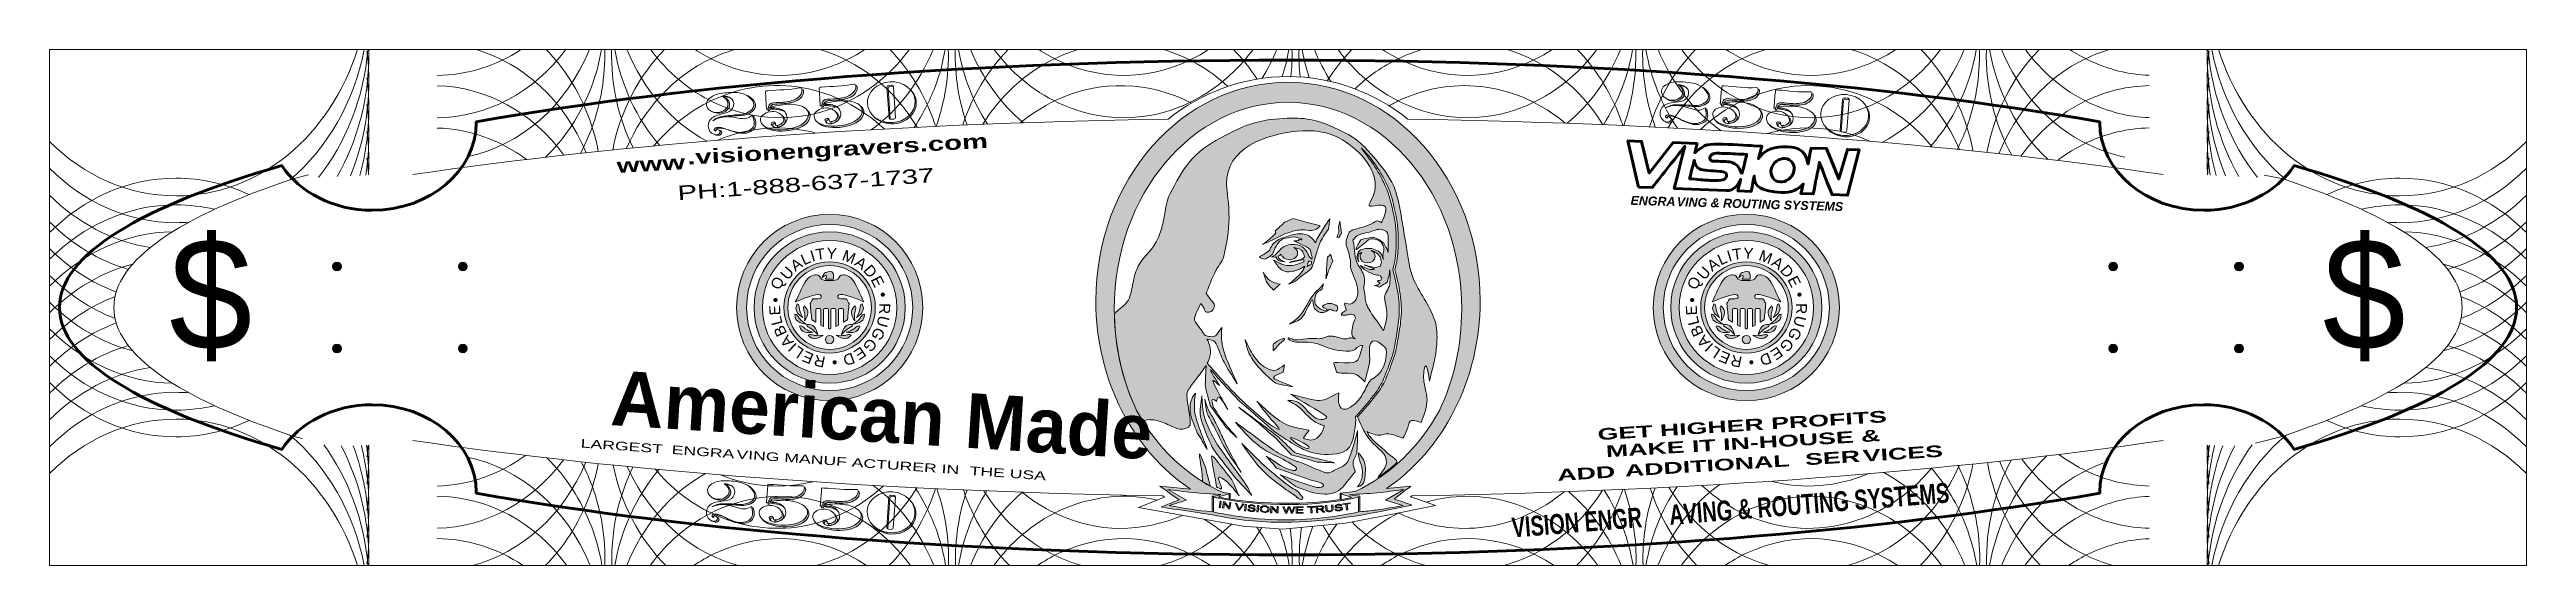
# Model space of a CAD drawing. Header units: inches. Extents: x 0 to 48, y -19.6 to 10.
# Drawn here: x 0 to 48, y 0 to 10 of the extents above; entities that cross this region are included whole.
import ezdxf

# ---------------------------------------------------------------- set-up
doc = ezdxf.new("R2010")
doc.units = ezdxf.units.IN
doc.header["$MEASUREMENT"] = 0
doc.layers.add('Layer 1', color=7, linetype='Continuous')

msp = doc.modelspace()

# ---------------------------------------------------------------- texts
at = {"layer": 'Layer 1', "color": 250, "true_color": 0x231f20, "attachment_point": 7}
for s, insert, char_height, rotation in [('\\fArial|b1|i0|c0|p34;\\W1.46134;.visionengravers.com', (12.37, 7.684), 0.27807, 3.1933), ('\\fArial|b1|i0|c0|p34;\\W1.46134;www', (11, 7.608), 0.27807, 3.1933), ('\\fArial|b0|i0|c0|p34;\\W1.46135;PH:1-888-637-1737', (12.18, 7.076), 0.27807, 4.0261), ('\\fArial|b1|i1|c0|p34;\\W1;ENGRA', (30.637, 6.989), 0.17237, 358.2924), ('\\fArial|b1|i1|c0|p34;\\W1;VING & ROUTING SYSTEMS', (31.533, 6.962), 0.17237, 358.2924), ('\\fArial|b0|i0|c0|p34;\\W1;U', (14.306, 5.514), 0.21245, 49.2458), ('\\fArial|b0|i0|c0|p34;\\W1;A', (14.452, 5.689), 0.21246, 35.246), ('\\fArial|b0|i0|c0|p34;\\W1;L', (14.619, 5.814), 0.21246, 24.2481), ('\\fArial|b0|i0|c0|p34;\\W1;I', (14.779, 5.887), 0.21246, 16.2476), ('\\fArial|b0|i0|c0|p34;\\W1;T', (14.86, 5.919), 0.21245, 7.2501), ('\\fArial|b0|i0|c0|p34;\\W1;Y', (15.051, 5.95), 0.21246, 356.2503), ('\\fArial|b0|i0|c0|p34;\\W1; ', (15.254, 5.939), 0.21244, 347.2493), ('\\fArial|b0|i0|c0|p34;\\W1;M', (15.34, 5.926), 0.21245, 339.2488), ('\\fArial|b0|i0|c0|p34;\\W1;A', (15.583, 5.83), 0.21245, 325.2483), ('\\fArial|b0|i0|c0|p34;\\W1;D', (15.755, 5.713), 0.21246, 311.2458), ('\\fArial|b0|i0|c0|p34;\\W1;U', (32.071, 5.514), 0.21245, 49.2458), ('\\fArial|b0|i0|c0|p34;\\W1;A', (32.217, 5.689), 0.21246, 35.246), ('\\fArial|b0|i0|c0|p34;\\W1;L', (32.384, 5.814), 0.21246, 24.2481), ('\\fArial|b0|i0|c0|p34;\\W1;I', (32.544, 5.887), 0.21246, 16.2476), ('\\fArial|b0|i0|c0|p34;\\W1;T', (32.625, 5.919), 0.21245, 7.2501), ('\\fArial|b0|i0|c0|p34;\\W1;Y', (32.815, 5.95), 0.21246, 356.2503), ('\\fArial|b0|i0|c0|p34;\\W1; ', (33.018, 5.939), 0.21244, 347.2493), ('\\fArial|b0|i0|c0|p34;\\W1;M', (33.105, 5.926), 0.21245, 339.2488), ('\\fArial|b0|i0|c0|p34;\\W1;A', (33.348, 5.83), 0.21245, 325.2483), ('\\fArial|b0|i0|c0|p34;\\W1;D', (33.52, 5.713), 0.21246, 311.2458), ('\\fArial|b0|i0|c0|p34;\\W1;Q', (14.197, 5.297), 0.21246, 63.2505), ('\\fArial|b0|i0|c0|p34;\\W1;E', (15.907, 5.543), 0.21244, 297.2467), ('\\fArial|b0|i0|c0|p34;\\W1; ', (16.002, 5.358), 0.21246, 289.2503), ('\\fArial|b0|i0|c0|p34;\\W1;•', (16.036, 5.277), 0.21246, 283.2497), ('\\fArial|b0|i0|c0|p34;\\W1;Q', (31.962, 5.297), 0.21246, 63.2505), ('\\fArial|b0|i0|c0|p34;\\W1;E', (33.672, 5.543), 0.21244, 297.2467), ('\\fArial|b0|i0|c0|p34;\\W1; ', (33.766, 5.358), 0.21246, 289.2503), ('\\fArial|b0|i0|c0|p34;\\W1;•', (33.8, 5.277), 0.21246, 283.2497), ('\\fArial|b0|i0|c0|p34;\\W1;E', (14.167, 4.854), 0.21245, 93.2504), ('\\fArial|b0|i0|c0|p34;\\W1;L', (14.209, 4.686), 0.21244, 104.2475), ('\\fArial|b0|i0|c0|p34;\\W1;•', (14.16, 5.077), 0.21246, 80.2476), ('\\fArial|b0|i0|c0|p34;\\W1; ', (14.184, 5.209), 0.21245, 74.2459), ('\\fArial|b0|i0|c0|p34;\\W1;U', (16.073, 4.86), 0.21244, 255.2494), ('\\fArial|b0|i0|c0|p34;\\W1; ', (16.065, 5.171), 0.21245, 277.2501), ('\\fArial|b0|i0|c0|p34;\\W1;R', (16.079, 5.086), 0.21245, 269.2494), ('\\fArial|b0|i0|c0|p34;\\W1;E', (31.931, 4.854), 0.21245, 93.2504), ('\\fArial|b0|i0|c0|p34;\\W1;L', (31.974, 4.686), 0.21244, 104.2475), ('\\fArial|b0|i0|c0|p34;\\W1;•', (31.925, 5.077), 0.21246, 80.2476), ('\\fArial|b0|i0|c0|p34;\\W1; ', (31.948, 5.209), 0.21245, 74.2459), ('\\fArial|b0|i0|c0|p34;\\W1;U', (33.838, 4.86), 0.21244, 255.2494), ('\\fArial|b0|i0|c0|p34;\\W1; ', (33.829, 5.171), 0.21245, 277.2501), ('\\fArial|b0|i0|c0|p34;\\W1;R', (33.844, 5.086), 0.21245, 269.2494), ('\\fArial|b0|i0|c0|p34;\\W1;B', (14.297, 4.499), 0.21246, 115.2453), ('\\fArial|b0|i0|c0|p34;\\W1;A', (14.431, 4.333), 0.21245, 129.2495), ('\\fArial|b0|i0|c0|p34;\\W1;G', (15.899, 4.426), 0.21245, 227.2491), ('\\fArial|b0|i0|c0|p34;\\W1;G', (16.017, 4.638), 0.21245, 241.2487), ('\\fArial|b0|i0|c0|p34;\\W1;B', (32.062, 4.499), 0.21246, 115.2453), ('\\fArial|b0|i0|c0|p34;\\W1;A', (32.195, 4.333), 0.21245, 129.2495), ('\\fArial|b0|i0|c0|p34;\\W1;G', (33.664, 4.426), 0.21245, 227.2491), ('\\fArial|b0|i0|c0|p34;\\W1;G', (33.782, 4.638), 0.21245, 241.2487), ('\\fArial|b0|i0|c0|p34;\\W1;I', (14.495, 4.277), 0.21245, 137.2492), ('\\fArial|b0|i0|c0|p34;\\W1;L', (14.637, 4.176), 0.21246, 146.2496), ('\\fArial|b0|i0|c0|p34;\\W1;E', (14.827, 4.09), 0.21245, 157.2506), ('\\fArial|b0|i0|c0|p34;\\W1;R', (15.049, 4.041), 0.21245, 168.2462), ('\\fArial|b0|i0|c0|p34;\\W1; ', (15.137, 4.049), 0.21245, 180.2464), ('\\fArial|b0|i0|c0|p34;\\W1;•', (15.256, 4.045), 0.21246, 186.2459), ('\\fArial|b0|i0|c0|p34;\\W1; ', (15.342, 4.063), 0.21246, 191.2504), ('\\fArial|b0|i0|c0|p34;\\W1;D', (15.555, 4.133), 0.21245, 200.2489), ('\\fArial|b0|i0|c0|p34;\\W1;E', (15.728, 4.253), 0.21245, 214.2494), ('\\fArial|b0|i0|c0|p34;\\W1;I', (32.259, 4.277), 0.21245, 137.2492), ('\\fArial|b0|i0|c0|p34;\\W1;L', (32.402, 4.176), 0.21246, 146.2496), ('\\fArial|b0|i0|c0|p34;\\W1;E', (32.592, 4.09), 0.21245, 157.2506), ('\\fArial|b0|i0|c0|p34;\\W1;R', (32.814, 4.041), 0.21245, 168.2462), ('\\fArial|b0|i0|c0|p34;\\W1; ', (32.902, 4.049), 0.21245, 180.2464), ('\\fArial|b0|i0|c0|p34;\\W1;•', (33.021, 4.045), 0.21246, 186.2459), ('\\fArial|b0|i0|c0|p34;\\W1; ', (33.107, 4.063), 0.21246, 191.2504), ('\\fArial|b0|i0|c0|p34;\\W1;D', (33.32, 4.133), 0.21245, 200.2489), ('\\fArial|b0|i0|c0|p34;\\W1;E', (33.493, 4.253), 0.21245, 214.2494), ('\\fBickham Script Pro|b1|i0|c0|p34;\\W1;American Made', (10.856, 2.708), 1.06253, 356.3536), ('\\fArial|b1|i0|c0|p34;\\W1.64539;GET HIGHER PROFITS', (30.007, 2.425), 0.2255, 3.5822), ('\\fArial|b0|i0|c0|p34;\\W1.46125;LARGEST', (10.289, 2.285), 0.16738, 355.958), ('\\fArial|b1|i0|c0|p34;\\W1.6453;MAKE IT IN-HOUSE &', (30.168, 2.095), 0.22551, 3.3832), ('\\fArial|b0|i0|c0|p34;\\W1.46125; ENGRA', (11.958, 2.167), 0.16738, 355.958), ('\\fArial|b0|i0|c0|p34;\\W1.46125;VING MANUF', (13.307, 2.072), 0.16738, 355.958), ('\\fArial|b0|i0|c0|p34;\\W1.46125;ACTURER IN ', (15.54, 1.914), 0.16738, 355.958), ('\\fArial|b0|i0|c0|p34;\\W1.46125;THE USA', (17.826, 1.753), 0.16738, 355.958), ('\\fArial|b1|i0|c0|p34;\\W1.64539;ADD ', (29.226, 1.638), 0.2255, 3.5822), ('\\fArial|b1|i0|c0|p34;\\W1.64539;ADDITIONAL', (30.537, 1.72), 0.2255, 3.5822), ('\\fArial|b1|i0|c0|p34;\\W1.64539; SER', (33.884, 1.93), 0.2255, 3.5822), ('\\fArial|b1|i0|c0|p34;\\W1.64539;VICES', (35.146, 2.009), 0.2255, 3.5822), ('\\fFolio Extra BT|b1|i0|c0|p34;\\W0.745586;AVING & ROUTING SYSTEMS', (31.404, 0.78), 0.38668, 4.6003), ('\\fFolio Extra BT|b1|i0|c0|p34;\\W0.745586;VISION ENGR', (28.353, 0.535), 0.38668, 4.6003)]:
    msp.add_mtext(s, dxfattribs=dict(at, insert=insert, char_height=char_height, rotation=rotation))
at = {"layer": 'Layer 1', "color": 250, "true_color": 0x231f20, "char_height": 2.16196, "attachment_point": 7}
for insert in [(2.319, 3.957), (44.05, 3.957)]:
    msp.add_mtext('\\fArmy|b0|i0|c0|p34;\\W1;$', dxfattribs=dict(at, insert=insert))

# ---------------------------------------------------------------- hatches: boundary and pattern name
at = {"layer": 'Layer 1', "true_color": 0x231f20}
h = msp.add_hatch(color=250, dxfattribs=at)
edge = h.paths.add_edge_path()
edge.add_spline(control_points=[(12.98, 8.436), (13.023, 8.426), (13.035, 8.397), (13.023, 8.372), (13.012, 8.345), (12.973, 8.324), (12.92, 8.338), (12.904, 8.342), (12.89, 8.348), (12.877, 8.356), (12.88, 8.355), (12.884, 8.354), (12.887, 8.353), (12.941, 8.339), (12.979, 8.361), (12.991, 8.387), (12.998, 8.404), (12.995, 8.422), (12.98, 8.436)], knot_values=[0, 0, 0, 0, 1, 1, 1, 2, 2, 2, 3, 3, 3, 4, 4, 4, 5, 5, 5, 6, 6, 6, 6], degree=3, periodic=1)
edge = h.paths.add_edge_path()
edge.add_spline(control_points=[(13.628, 8.697), (13.635, 8.701), (13.642, 8.705), (13.649, 8.71), (13.675, 8.652), (13.688, 8.603), (13.688, 8.561), (13.688, 8.482), (13.641, 8.428), (13.536, 8.39), (13.451, 8.359), (13.336, 8.384), (13.224, 8.418), (13.169, 8.434), (13.015, 8.501), (12.94, 8.467), (12.929, 8.462), (12.905, 8.449), (12.912, 8.431), (12.913, 8.428), (12.914, 8.425), (12.916, 8.423), (12.907, 8.411), (12.885, 8.43), (12.879, 8.446), (12.873, 8.464), (12.896, 8.477), (12.907, 8.482), (12.982, 8.516), (13.136, 8.45), (13.191, 8.433), (13.303, 8.399), (13.418, 8.374), (13.503, 8.405), (13.608, 8.443), (13.656, 8.497), (13.656, 8.576), (13.656, 8.611), (13.646, 8.651), (13.628, 8.697)], knot_values=[0, 0, 0, 0, 1, 1, 1, 2, 2, 2, 3, 3, 3, 4, 4, 4, 5, 5, 5, 6, 6, 6, 7, 7, 7, 8, 8, 8, 9, 9, 9, 10, 10, 10, 11, 11, 11, 12, 12, 12, 13, 13, 13, 13], degree=3, periodic=1)
edge = h.paths.add_edge_path()
edge.add_spline(control_points=[(13.519, 9.11), (13.571, 9.086), (13.649, 9.03), (13.673, 8.959), (13.681, 8.936), (13.682, 8.914), (13.679, 8.894), (13.663, 8.799), (13.537, 8.742), (13.465, 8.729), (13.424, 8.722), (13.383, 8.721), (13.322, 8.716), (13.251, 8.712), (13.195, 8.706), (13.139, 8.697), (13.139, 8.697), (13.128, 8.696), (13.128, 8.696), (13.035, 8.697), (12.945, 8.679), (12.856, 8.618), (12.951, 8.692), (12.991, 8.694), (13.106, 8.713), (13.162, 8.721), (13.218, 8.727), (13.289, 8.732), (13.35, 8.736), (13.391, 8.737), (13.432, 8.744), (13.505, 8.757), (13.63, 8.814), (13.646, 8.909), (13.65, 8.929), (13.648, 8.951), (13.64, 8.974), (13.616, 9.046), (13.488, 9.124), (13.519, 9.11)], knot_values=[0, 0, 0, 0, 1, 1, 1, 2, 2, 2, 3, 3, 3, 4, 4, 4, 5, 5, 5, 6, 6, 6, 7, 7, 7, 8, 8, 8, 9, 9, 9, 10, 10, 10, 11, 11, 11, 12, 12, 12, 13, 13, 13, 13], degree=3, periodic=1)
edge = h.paths.add_edge_path()
edge.add_spline(control_points=[(13.064, 9.077), (13.129, 9.053), (13.175, 9.003), (13.18, 8.942), (13.186, 8.852), (13.097, 8.772), (12.982, 8.765), (12.931, 8.761), (12.884, 8.773), (12.846, 8.794), (12.877, 8.783), (12.913, 8.777), (12.95, 8.78), (13.065, 8.787), (13.153, 8.867), (13.147, 8.957), (13.143, 9.007), (13.112, 9.05), (13.064, 9.077)], knot_values=[0, 0, 0, 0, 1, 1, 1, 2, 2, 2, 3, 3, 3, 4, 4, 4, 5, 5, 5, 6, 6, 6, 6], degree=3, periodic=1)
edge = h.paths.add_edge_path()
edge.add_spline(control_points=[(13.192, 9.066), (13.15, 9.08), (13.102, 9.082), (13.063, 9.079), (13.063, 9.079), (13.061, 9.079), (13.061, 9.079), (13.051, 9.085), (13.039, 9.09), (13.028, 9.094), (13.029, 9.094), (13.03, 9.094), (13.031, 9.094), (13.08, 9.098), (13.144, 9.094), (13.192, 9.066)], knot_values=[0, 0, 0, 0, 0.013889, 0.013889, 0.013889, 0.027778, 0.027778, 0.027778, 0.041667, 0.041667, 0.041667, 0.055556, 0.055556, 0.055556, 0.069444, 0.069444, 0.069444, 0.069444], degree=3, periodic=0)
edge.add_line((13.192, 9.066), (13.192, 9.066))
h = msp.add_hatch(color=250, dxfattribs=at)
edge = h.paths.add_edge_path()
edge.add_spline(control_points=[(14.057, 8.867), (14.028, 8.86), (14, 8.852), (13.975, 8.845), (14.029, 8.843), (14.084, 8.842), (14.133, 8.834), (14.176, 8.828), (14.215, 8.816), (14.247, 8.794), (14.211, 8.835), (14.16, 8.853), (14.102, 8.862), (14.087, 8.864), (14.072, 8.866), (14.057, 8.867)], knot_values=[0, 0, 0, 0, 1, 1, 1, 2, 2, 2, 3, 3, 3, 4, 4, 4, 5, 5, 5, 5], degree=3, periodic=1)
edge = h.paths.add_edge_path()
edge.add_spline(control_points=[(13.849, 8.514), (13.867, 8.494), (13.889, 8.479), (13.915, 8.466), (14.151, 8.352), (14.716, 8.439), (14.739, 8.706), (14.743, 8.753), (14.723, 8.8), (14.671, 8.837), (14.7, 8.806), (14.711, 8.77), (14.708, 8.734), (14.685, 8.467), (14.12, 8.38), (13.883, 8.494), (13.871, 8.5), (13.86, 8.507), (13.849, 8.514)], knot_values=[0, 0, 0, 0, 1, 1, 1, 2, 2, 2, 3, 3, 3, 4, 4, 4, 5, 5, 5, 6, 6, 6, 6], degree=3, periodic=1)
edge = h.paths.add_edge_path()
edge.add_spline(control_points=[(14.152, 8.506), (14.163, 8.509), (14.173, 8.513), (14.184, 8.518), (14.203, 8.529), (14.22, 8.542), (14.235, 8.555), (14.239, 8.558), (14.242, 8.562), (14.245, 8.565), (14.259, 8.585), (14.262, 8.609), (14.258, 8.632), (14.251, 8.665), (14.227, 8.698), (14.191, 8.724), (14.21, 8.704), (14.222, 8.682), (14.226, 8.66), (14.233, 8.625), (14.222, 8.591), (14.186, 8.565), (14.168, 8.551), (14.144, 8.541), (14.121, 8.534), (14.113, 8.531), (14.106, 8.529), (14.1, 8.528), (14.103, 8.507), (14.102, 8.49), (14.152, 8.506)], knot_values=[0, 0, 0, 0, 1, 1, 1, 2, 2, 2, 3, 3, 3, 4, 4, 4, 5, 5, 5, 6, 6, 6, 7, 7, 7, 8, 8, 8, 9, 9, 9, 10, 10, 10, 10], degree=3, periodic=1)
edge = h.paths.add_edge_path()
edge.add_spline(control_points=[(13.925, 8.813), (13.925, 8.813), (13.923, 8.845), (13.923, 8.845), (13.923, 8.845), (13.927, 8.845), (13.927, 8.845), (13.929, 8.872), (13.933, 8.894), (13.939, 8.91), (13.944, 8.923), (13.951, 8.933), (13.958, 8.941), (13.991, 8.974), (14.05, 8.969), (14.142, 8.974), (14.228, 8.979), (14.331, 8.988), (14.418, 9.02), (14.469, 9.039), (14.515, 9.071), (14.546, 9.111), (14.571, 9.144), (14.585, 9.182), (14.582, 9.224), (14.582, 9.227), (14.582, 9.229), (14.581, 9.231), (14.603, 9.231), (14.612, 9.216), (14.613, 9.197), (14.616, 9.154), (14.602, 9.116), (14.577, 9.083), (14.547, 9.043), (14.5, 9.012), (14.449, 8.993), (14.363, 8.96), (14.259, 8.951), (14.173, 8.947), (14.081, 8.941), (14.022, 8.947), (13.99, 8.914), (13.982, 8.906), (13.975, 8.895), (13.97, 8.882), (13.97, 8.882), (13.97, 8.88), (13.97, 8.88), (13.961, 8.878), (13.952, 8.875), (13.944, 8.872), (13.944, 8.872), (13.967, 8.872), (13.967, 8.872), (13.963, 8.857), (13.96, 8.839), (13.958, 8.818), (13.953, 8.817), (13.947, 8.816), (13.942, 8.816), (13.936, 8.815), (13.931, 8.814), (13.925, 8.813)], knot_values=[0, 0, 0, 0, 1, 1, 1, 2, 2, 2, 3, 3, 3, 4, 4, 4, 5, 5, 5, 6, 6, 6, 7, 7, 7, 8, 8, 8, 9, 9, 9, 10, 10, 10, 11, 11, 11, 12, 12, 12, 13, 13, 13, 14, 14, 14, 15, 15, 15, 16, 16, 16, 17, 17, 17, 18, 18, 18, 19, 19, 19, 20, 20, 20, 21, 21, 21, 21], degree=3, periodic=1)
edge = h.paths.add_edge_path()
edge.add_spline(control_points=[(14.024, 8.506), (13.996, 8.544), (14.038, 8.57), (14.066, 8.569), (14.063, 8.578), (14.059, 8.586), (14.049, 8.593), (14.026, 8.609), (13.95, 8.576), (14.001, 8.525), (14.008, 8.517), (14.016, 8.511), (14.024, 8.506)], knot_values=[0, 0, 0, 0, 0.013889, 0.013889, 0.013889, 0.027778, 0.027778, 0.027778, 0.041667, 0.041667, 0.041667, 0.055556, 0.055556, 0.055556, 0.055556], degree=3, periodic=0)
edge.add_line((14.024, 8.506), (14.024, 8.506))
h = msp.add_hatch(color=250, dxfattribs=at)
edge = h.paths.add_edge_path()
edge.add_spline(control_points=[(15.098, 8.937), (15.069, 8.929), (15.042, 8.922), (15.016, 8.914), (15.071, 8.912), (15.125, 8.911), (15.174, 8.904), (15.217, 8.897), (15.256, 8.886), (15.288, 8.864), (15.253, 8.904), (15.201, 8.923), (15.143, 8.932), (15.128, 8.934), (15.113, 8.935), (15.098, 8.937)], knot_values=[0, 0, 0, 0, 1, 1, 1, 2, 2, 2, 3, 3, 3, 4, 4, 4, 5, 5, 5, 5], degree=3, periodic=1)
edge = h.paths.add_edge_path()
edge.add_spline(control_points=[(14.891, 8.584), (14.908, 8.564), (14.931, 8.548), (14.956, 8.536), (15.193, 8.421), (15.757, 8.508), (15.78, 8.775), (15.784, 8.823), (15.764, 8.869), (15.712, 8.907), (15.741, 8.875), (15.752, 8.839), (15.749, 8.803), (15.726, 8.536), (15.161, 8.449), (14.925, 8.564), (14.913, 8.569), (14.901, 8.576), (14.891, 8.584)], knot_values=[0, 0, 0, 0, 1, 1, 1, 2, 2, 2, 3, 3, 3, 4, 4, 4, 5, 5, 5, 6, 6, 6, 6], degree=3, periodic=1)
edge = h.paths.add_edge_path()
edge.add_spline(control_points=[(15.193, 8.575), (15.204, 8.579), (15.215, 8.582), (15.225, 8.587), (15.244, 8.598), (15.262, 8.611), (15.277, 8.625), (15.28, 8.628), (15.283, 8.631), (15.286, 8.634), (15.3, 8.655), (15.304, 8.678), (15.299, 8.701), (15.292, 8.735), (15.268, 8.768), (15.233, 8.794), (15.251, 8.774), (15.263, 8.751), (15.268, 8.729), (15.275, 8.695), (15.263, 8.66), (15.228, 8.634), (15.209, 8.621), (15.186, 8.61), (15.162, 8.603), (15.154, 8.6), (15.147, 8.599), (15.141, 8.598), (15.144, 8.576), (15.143, 8.56), (15.193, 8.575)], knot_values=[0, 0, 0, 0, 1, 1, 1, 2, 2, 2, 3, 3, 3, 4, 4, 4, 5, 5, 5, 6, 6, 6, 7, 7, 7, 8, 8, 8, 9, 9, 9, 10, 10, 10, 10], degree=3, periodic=1)
edge = h.paths.add_edge_path()
edge.add_spline(control_points=[(14.966, 8.883), (14.966, 8.883), (14.964, 8.914), (14.964, 8.914), (14.964, 8.914), (14.968, 8.915), (14.968, 8.915), (14.97, 8.942), (14.974, 8.963), (14.98, 8.98), (14.985, 8.993), (14.992, 9.003), (15, 9.011), (15.032, 9.044), (15.091, 9.038), (15.183, 9.044), (15.269, 9.049), (15.372, 9.057), (15.459, 9.09), (15.51, 9.109), (15.557, 9.14), (15.587, 9.18), (15.612, 9.213), (15.626, 9.252), (15.623, 9.294), (15.623, 9.296), (15.623, 9.298), (15.623, 9.3), (15.644, 9.3), (15.653, 9.285), (15.655, 9.266), (15.657, 9.224), (15.643, 9.185), (15.618, 9.152), (15.588, 9.112), (15.541, 9.081), (15.491, 9.062), (15.404, 9.03), (15.3, 9.021), (15.215, 9.016), (15.122, 9.011), (15.063, 9.016), (15.031, 8.983), (15.023, 8.975), (15.017, 8.965), (15.012, 8.952), (15.012, 8.952), (15.011, 8.949), (15.011, 8.949), (15.002, 8.947), (14.993, 8.944), (14.985, 8.942), (14.985, 8.942), (15.008, 8.941), (15.008, 8.941), (15.004, 8.926), (15.001, 8.909), (14.999, 8.887), (14.994, 8.887), (14.989, 8.886), (14.983, 8.885), (14.978, 8.884), (14.972, 8.883), (14.966, 8.883)], knot_values=[0, 0, 0, 0, 1, 1, 1, 2, 2, 2, 3, 3, 3, 4, 4, 4, 5, 5, 5, 6, 6, 6, 7, 7, 7, 8, 8, 8, 9, 9, 9, 10, 10, 10, 11, 11, 11, 12, 12, 12, 13, 13, 13, 14, 14, 14, 15, 15, 15, 16, 16, 16, 17, 17, 17, 18, 18, 18, 19, 19, 19, 20, 20, 20, 21, 21, 21, 21], degree=3, periodic=1)
edge = h.paths.add_edge_path()
edge.add_spline(control_points=[(15.065, 8.576), (15.037, 8.614), (15.08, 8.64), (15.107, 8.639), (15.105, 8.647), (15.1, 8.656), (15.09, 8.663), (15.067, 8.678), (14.991, 8.645), (15.042, 8.594), (15.049, 8.587), (15.057, 8.581), (15.065, 8.576)], knot_values=[0, 0, 0, 0, 0.013889, 0.013889, 0.013889, 0.027778, 0.027778, 0.027778, 0.041667, 0.041667, 0.041667, 0.055556, 0.055556, 0.055556, 0.055556], degree=3, periodic=0)
edge.add_line((15.065, 8.576), (15.065, 8.576))
h = msp.add_hatch(color=250, dxfattribs=at)
edge = h.paths.add_edge_path()
edge.add_spline(control_points=[(16.685, 9.22), (16.749, 9.158), (16.79, 9.077), (16.796, 8.987), (16.81, 8.768), (16.615, 8.577), (16.359, 8.56), (16.196, 8.549), (16.049, 8.611), (15.959, 8.714), (16.05, 8.625), (16.187, 8.573), (16.338, 8.583), (16.593, 8.6), (16.789, 8.791), (16.774, 9.009), (16.769, 9.089), (16.736, 9.161), (16.685, 9.22)], knot_values=[0, 0, 0, 0, 1, 1, 1, 2, 2, 2, 3, 3, 3, 4, 4, 4, 5, 5, 5, 6, 6, 6, 6], degree=3, periodic=1)
edge = h.paths.add_edge_path()
edge.add_spline(control_points=[(16.284, 9.283), (16.284, 9.283), (16.337, 9.287), (16.337, 9.287), (16.343, 9.287), (16.349, 9.286), (16.354, 9.285), (16.35, 9.3), (16.334, 9.311), (16.315, 9.31), (16.315, 9.31), (16.263, 9.306), (16.263, 9.306), (16.243, 9.305), (16.227, 9.289), (16.228, 9.272), (16.228, 9.272), (16.268, 8.677), (16.268, 8.677), (16.269, 8.665), (16.277, 8.654), (16.29, 8.65), (16.289, 8.651), (16.289, 8.653), (16.289, 8.654), (16.289, 8.654), (16.249, 9.249), (16.249, 9.249), (16.248, 9.267), (16.264, 9.282), (16.284, 9.283)], knot_values=[0, 0, 0, 0, 0.013889, 0.013889, 0.013889, 0.027778, 0.027778, 0.027778, 0.041667, 0.041667, 0.041667, 0.055556, 0.055556, 0.055556, 0.069444, 0.069444, 0.069444, 0.083333, 0.083333, 0.083333, 0.097222, 0.097222, 0.097222, 0.111111, 0.111111, 0.111111, 0.125, 0.125, 0.125, 0.138889, 0.138889, 0.138889, 0.138889], degree=3, periodic=0)
edge.add_line((16.284, 9.283), (16.284, 9.283))
h = msp.add_hatch(color=250, dxfattribs=at)
edge = h.paths.add_edge_path()
edge.add_spline(control_points=[(22.86, 1.387), (22.833, 1.377), (22.654, 1.339), (22.652, 1.325), (22.718, 1.312), (22.788, 1.299), (22.86, 1.287), (22.86, 1.287), (22.86, 1.387), (22.86, 1.387)], knot_values=[0, 0, 0, 0, 1, 1, 1, 2, 2, 2, 3, 3, 3, 3], degree=3, periodic=1)
edge = h.paths.add_edge_path()
edge.add_spline(control_points=[(25.029, 1.278), (25.099, 1.289), (25.166, 1.302), (25.229, 1.315), (25.229, 1.336), (25.082, 1.364), (25.029, 1.388), (25.029, 1.388), (25.029, 1.278), (25.029, 1.278)], knot_values=[0, 0, 0, 0, 1, 1, 1, 2, 2, 2, 3, 3, 3, 3], degree=3, periodic=1)
edge = h.paths.add_edge_path()
edge.add_spline(control_points=[(22.492, 1.387), (22.492, 1.387), (22.492, 1.387), (22.492, 1.387), (22.56, 1.383), (22.629, 1.379), (22.7, 1.376), (22.672, 1.359), (22.609, 1.351), (22.562, 1.346), (22.562, 1.346), (22.562, 1.346), (22.562, 1.346), (22.562, 1.346), (22.562, 1.346), (22.562, 1.346), (22.562, 1.346), (22.561, 1.346), (22.561, 1.346), (22.561, 1.346), (22.561, 1.346), (22.561, 1.346), (22.561, 1.346), (22.56, 1.346), (22.56, 1.346), (22.56, 1.346), (22.559, 1.346), (22.559, 1.346), (22.559, 1.346), (22.559, 1.346), (22.559, 1.346), (22.559, 1.346), (22.559, 1.346), (22.559, 1.346), (22.559, 1.346), (22.558, 1.346), (22.558, 1.346), (22.558, 1.346), (22.558, 1.346), (22.558, 1.346), (22.558, 1.346), (22.557, 1.345), (22.557, 1.345), (22.557, 1.345), (22.557, 1.345), (22.557, 1.345), (22.557, 1.345), (22.557, 1.345), (22.557, 1.345), (22.557, 1.345), (22.556, 1.345), (22.556, 1.345), (22.556, 1.345), (22.556, 1.345), (22.556, 1.345), (22.556, 1.345), (22.555, 1.345), (22.555, 1.345), (22.555, 1.345), (22.555, 1.345), (22.555, 1.345), (22.555, 1.345), (22.554, 1.345), (22.554, 1.345), (22.554, 1.345), (22.554, 1.345), (22.554, 1.345), (22.554, 1.345), (22.554, 1.345), (22.554, 1.345), (22.554, 1.345), (22.553, 1.345), (22.553, 1.345), (22.553, 1.345), (22.552, 1.345), (22.552, 1.345), (22.552, 1.345), (22.552, 1.345), (22.552, 1.345), (22.552, 1.345), (22.551, 1.345), (22.551, 1.345), (22.551, 1.345), (22.551, 1.345), (22.551, 1.345), (22.551, 1.345), (22.551, 1.345), (22.551, 1.345), (22.551, 1.345), (22.55, 1.345), (22.55, 1.345), (22.55, 1.345), (22.55, 1.345), (22.55, 1.345), (22.55, 1.345), (22.549, 1.345), (22.549, 1.345), (22.549, 1.345), (22.549, 1.344), (22.549, 1.344), (22.549, 1.344), (22.549, 1.344), (22.549, 1.344), (22.549, 1.344), (22.548, 1.344), (22.548, 1.344), (22.548, 1.344), (22.548, 1.344), (22.548, 1.344), (22.548, 1.344), (22.547, 1.344), (22.547, 1.344), (22.547, 1.344), (22.547, 1.344), (22.547, 1.344), (22.547, 1.344), (22.546, 1.344), (22.546, 1.344), (22.546, 1.344), (22.546, 1.344), (22.546, 1.344), (22.546, 1.344), (22.546, 1.344), (22.546, 1.344), (22.546, 1.344), (22.545, 1.344), (22.545, 1.344), (22.545, 1.344), (22.545, 1.344), (22.545, 1.344), (22.545, 1.344), (22.544, 1.344), (22.544, 1.344), (22.544, 1.344), (22.544, 1.344), (22.544, 1.344), (22.544, 1.344), (22.544, 1.344), (22.544, 1.344), (22.544, 1.344), (22.543, 1.344), (22.543, 1.344), (22.543, 1.344), (22.543, 1.344), (22.543, 1.344), (22.543, 1.344), (22.542, 1.344), (22.542, 1.344), (22.542, 1.344), (22.542, 1.344), (22.542, 1.344), (22.542, 1.344), (22.542, 1.344), (22.542, 1.344), (22.542, 1.344), (22.541, 1.344), (22.541, 1.344), (22.541, 1.344), (22.541, 1.344), (22.541, 1.344), (22.541, 1.344), (22.54, 1.343), (22.54, 1.343), (22.54, 1.343), (22.54, 1.343), (22.54, 1.343), (22.54, 1.343), (22.54, 1.343), (22.54, 1.343), (22.54, 1.343), (22.539, 1.343), (22.539, 1.343), (22.539, 1.343), (22.539, 1.343), (22.539, 1.343), (22.539, 1.343), (22.539, 1.343), (22.539, 1.343), (22.539, 1.343), (22.538, 1.343), (22.538, 1.343), (22.538, 1.343), (22.538, 1.343), (22.538, 1.343), (22.538, 1.343), (22.537, 1.343), (22.537, 1.343), (22.537, 1.343), (22.537, 1.343), (22.537, 1.343), (22.537, 1.343), (22.537, 1.343), (22.537, 1.343), (22.537, 1.343), (22.536, 1.343), (22.536, 1.343), (22.536, 1.343), (22.536, 1.343), (22.536, 1.343), (22.536, 1.343), (22.535, 1.343), (22.535, 1.343), (22.535, 1.343), (22.535, 1.343), (22.535, 1.343), (22.535, 1.343), (22.535, 1.343), (22.535, 1.343), (22.535, 1.343), (22.535, 1.343), (22.535, 1.343), (22.535, 1.343), (22.534, 1.343), (22.534, 1.343), (22.534, 1.343), (22.534, 1.343), (22.534, 1.343), (22.534, 1.343), (22.533, 1.343), (22.533, 1.343), (22.533, 1.343), (22.533, 1.343), (22.533, 1.343), (22.533, 1.343), (22.533, 1.343), (22.533, 1.343), (22.533, 1.343), (22.532, 1.342), (22.532, 1.342), (22.532, 1.342), (22.532, 1.342), (22.532, 1.342), (22.532, 1.342), (22.532, 1.342), (22.532, 1.342), (22.532, 1.342), (22.531, 1.342), (22.531, 1.342), (22.531, 1.342), (22.531, 1.342), (22.531, 1.342), (22.531, 1.342), (22.53, 1.04), (22.53, 1.04), (22.255, 1.063), (21.978, 1.105), (21.697, 1.164), (21.697, 1.164), (22.03, 1.266), (22.03, 1.266), (22.03, 1.266), (21.674, 1.475), (21.674, 1.475), (21.945, 1.433), (22.215, 1.405), (22.488, 1.387), (22.488, 1.387), (22.488, 1.387), (22.488, 1.387), (22.488, 1.387), (22.488, 1.387), (22.488, 1.387), (22.488, 1.387), (22.492, 1.387), (22.492, 1.387)], knot_values=[0, 0, 0, 0, 1, 1, 1, 2, 2, 2, 3, 3, 3, 4, 4, 4, 5, 5, 5, 6, 6, 6, 7, 7, 7, 8, 8, 8, 9, 9, 9, 10, 10, 10, 11, 11, 11, 12, 12, 12, 13, 13, 13, 14, 14, 14, 15, 15, 15, 16, 16, 16, 17, 17, 17, 18, 18, 18, 19, 19, 19, 20, 20, 20, 21, 21, 21, 22, 22, 22, 23, 23, 23, 24, 24, 24, 25, 25, 25, 26, 26, 26, 27, 27, 27, 28, 28, 28, 29, 29, 29, 30, 30, 30, 31, 31, 31, 32, 32, 32, 33, 33, 33, 34, 34, 34, 35, 35, 35, 36, 36, 36, 37, 37, 37, 38, 38, 38, 39, 39, 39, 40, 40, 40, 41, 41, 41, 42, 42, 42, 43, 43, 43, 44, 44, 44, 45, 45, 45, 46, 46, 46, 47, 47, 47, 48, 48, 48, 49, 49, 49, 50, 50, 50, 51, 51, 51, 52, 52, 52, 53, 53, 53, 54, 54, 54, 55, 55, 55, 56, 56, 56, 57, 57, 57, 58, 58, 58, 59, 59, 59, 60, 60, 60, 61, 61, 61, 62, 62, 62, 63, 63, 63, 64, 64, 64, 65, 65, 65, 66, 66, 66, 67, 67, 67, 68, 68, 68, 69, 69, 69, 70, 70, 70, 71, 71, 71, 72, 72, 72, 73, 73, 73, 74, 74, 74, 75, 75, 75, 76, 76, 76, 77, 77, 77, 78, 78, 78, 79, 79, 79, 80, 80, 80, 81, 81, 81, 82, 82, 82, 83, 83, 83, 84, 84, 84, 85, 85, 85, 86, 86, 86, 87, 87, 87, 88, 88, 88, 88], degree=3, periodic=1)
edge = h.paths.add_edge_path()
edge.add_spline(control_points=[(25.193, 1.372), (25.193, 1.372), (25.39, 1.345), (25.39, 1.345), (25.39, 1.345), (25.391, 1.04), (25.391, 1.04), (25.496, 1.049), (25.602, 1.06), (25.708, 1.075), (25.879, 1.098), (26.051, 1.127), (26.224, 1.164), (26.224, 1.164), (25.891, 1.266), (25.891, 1.266), (25.891, 1.266), (26.247, 1.475), (26.247, 1.475), (25.898, 1.421), (25.546, 1.388), (25.193, 1.372)], knot_values=[0, 0, 0, 0, 1, 1, 1, 2, 2, 2, 3, 3, 3, 4, 4, 4, 5, 5, 5, 6, 6, 6, 7, 7, 7, 7], degree=3, periodic=1)
edge = h.paths.add_edge_path()
edge.add_spline(control_points=[(25.3, 1.431), (25.98, 1.746), (26.552, 2.301), (26.934, 3.004), (27.209, 3.585), (27.366, 4.256), (27.366, 4.97), (27.366, 7.183), (25.859, 8.977), (24, 8.977), (22.141, 8.977), (20.634, 7.183), (20.634, 4.97), (20.634, 4.256), (20.791, 3.586), (21.066, 3.006), (21.455, 2.288), (22.043, 1.724), (22.741, 1.412), (22.741, 1.412), (22.879, 1.398), (22.879, 1.398), (22.874, 1.372), (22.878, 1.316), (22.878, 1.285), (23.517, 1.186), (24.38, 1.178), (25.012, 1.276), (25.012, 1.315), (25.01, 1.371), (25.01, 1.402), (25.01, 1.402), (25.3, 1.431), (25.3, 1.431)], knot_values=[0, 0, 0, 0, 1, 1, 1, 2, 2, 2, 3, 3, 3, 4, 4, 4, 5, 5, 5, 6, 6, 6, 7, 7, 7, 8, 8, 8, 9, 9, 9, 10, 10, 10, 11, 11, 11, 11], degree=3, periodic=1)
edge = h.paths.add_edge_path()
edge.add_spline(control_points=[(25.908, 1.49), (25.908, 1.49), (26.38, 1.536), (26.38, 1.536), (26.272, 1.454), (26.165, 1.372), (26.057, 1.289), (26.171, 1.25), (26.284, 1.211), (26.397, 1.172), (25.538, 0.983), (24.737, 0.838), (23.919, 0.837), (23.468, 0.837), (23.011, 0.88), (22.535, 0.983), (22.204, 1.042), (21.873, 1.076), (21.543, 1.134), (21.658, 1.18), (21.774, 1.226), (21.89, 1.273), (21.763, 1.349), (21.644, 1.46), (21.517, 1.536), (21.517, 1.536), (22.113, 1.476), (22.113, 1.476), (21.014, 2.213), (20.277, 3.573), (20.277, 5.129), (20.277, 7.469), (21.944, 9.366), (24, 9.366), (26.056, 9.366), (27.723, 7.469), (27.723, 5.129), (27.723, 3.583), (26.995, 2.23), (25.908, 1.49)], knot_values=[0, 0, 0, 0, 1, 1, 1, 2, 2, 2, 3, 3, 3, 4, 4, 4, 5, 5, 5, 6, 6, 6, 7, 7, 7, 8, 8, 8, 9, 9, 9, 10, 10, 10, 11, 11, 11, 12, 12, 12, 13, 13, 13, 13], degree=3, periodic=1)
edge = h.paths.add_edge_path()
edge.add_spline(control_points=[(25.365, 1.321), (25.365, 1.321), (25.365, 1.306), (25.365, 1.306), (25.365, 1.306), (25.366, 1.162), (25.366, 1.162), (25.366, 1.162), (25.367, 1.038), (25.367, 1.038), (25.367, 1.038), (25.367, 1.038), (25.367, 1.038), (25.174, 0.995), (24.98, 0.961), (24.784, 0.936), (24.497, 0.9), (24.208, 0.882), (23.919, 0.884), (23.593, 0.887), (23.268, 0.914), (22.946, 0.964), (22.816, 0.985), (22.685, 1.009), (22.554, 1.037), (22.554, 1.037), (22.555, 1.204), (22.555, 1.204), (22.555, 1.204), (22.556, 1.325), (22.556, 1.325), (22.568, 1.322), (22.58, 1.32), (22.592, 1.317), (22.592, 1.317), (22.6, 1.315), (22.6, 1.315), (22.61, 1.313), (22.619, 1.311), (22.629, 1.309), (23.467, 1.135), (24.598, 1.138), (25.365, 1.321)], knot_values=[0, 0, 0, 0, 0.013889, 0.013889, 0.013889, 0.027778, 0.027778, 0.027778, 0.041667, 0.041667, 0.041667, 0.055556, 0.055556, 0.055556, 0.069444, 0.069444, 0.069444, 0.083333, 0.083333, 0.083333, 0.097222, 0.097222, 0.097222, 0.111111, 0.111111, 0.111111, 0.125, 0.125, 0.125, 0.138889, 0.138889, 0.138889, 0.152778, 0.152778, 0.152778, 0.166667, 0.166667, 0.166667, 0.180556, 0.180556, 0.180556, 0.194445, 0.194445, 0.194445, 0.194445], degree=3, periodic=0)
edge.add_line((25.365, 1.321), (25.365, 1.321))
h = msp.add_hatch(color=250, dxfattribs=at)
edge = h.paths.add_edge_path()
edge.add_spline(control_points=[(31.413, 8.674), (31.454, 8.658), (31.462, 8.627), (31.447, 8.604), (31.432, 8.579), (31.391, 8.564), (31.34, 8.585), (31.325, 8.591), (31.311, 8.599), (31.3, 8.609), (31.303, 8.608), (31.306, 8.606), (31.31, 8.605), (31.36, 8.583), (31.401, 8.599), (31.417, 8.624), (31.427, 8.639), (31.427, 8.658), (31.413, 8.674)], knot_values=[0, 0, 0, 0, 1, 1, 1, 2, 2, 2, 3, 3, 3, 4, 4, 4, 5, 5, 5, 6, 6, 6, 6], degree=3, periodic=1)
edge = h.paths.add_edge_path()
edge.add_spline(control_points=[(32.093, 8.838), (32.1, 8.841), (32.107, 8.845), (32.115, 8.848), (32.132, 8.788), (32.138, 8.737), (32.132, 8.695), (32.121, 8.617), (32.066, 8.571), (31.957, 8.548), (31.868, 8.53), (31.758, 8.571), (31.652, 8.62), (31.6, 8.645), (31.457, 8.733), (31.378, 8.71), (31.367, 8.707), (31.341, 8.697), (31.345, 8.679), (31.346, 8.676), (31.347, 8.672), (31.348, 8.669), (31.337, 8.66), (31.319, 8.681), (31.315, 8.698), (31.311, 8.717), (31.336, 8.727), (31.348, 8.73), (31.427, 8.752), (31.57, 8.664), (31.622, 8.64), (31.728, 8.591), (31.838, 8.55), (31.926, 8.568), (32.036, 8.59), (32.091, 8.637), (32.102, 8.715), (32.107, 8.75), (32.104, 8.791), (32.093, 8.838)], knot_values=[0, 0, 0, 0, 1, 1, 1, 2, 2, 2, 3, 3, 3, 4, 4, 4, 5, 5, 5, 6, 6, 6, 7, 7, 7, 8, 8, 8, 9, 9, 9, 10, 10, 10, 11, 11, 11, 12, 12, 12, 13, 13, 13, 13], degree=3, periodic=1)
edge = h.paths.add_edge_path()
edge.add_spline(control_points=[(32.044, 9.263), (32.092, 9.232), (32.161, 9.165), (32.175, 9.091), (32.179, 9.067), (32.177, 9.045), (32.171, 9.026), (32.141, 8.934), (32.009, 8.896), (31.936, 8.894), (31.894, 8.893), (31.853, 8.897), (31.792, 8.902), (31.721, 8.907), (31.665, 8.91), (31.608, 8.909), (31.608, 8.909), (31.597, 8.909), (31.597, 8.909), (31.505, 8.924), (31.414, 8.919), (31.317, 8.871), (31.422, 8.931), (31.462, 8.928), (31.578, 8.929), (31.635, 8.93), (31.691, 8.927), (31.762, 8.922), (31.823, 8.917), (31.864, 8.913), (31.905, 8.914), (31.979, 8.915), (32.111, 8.954), (32.141, 9.046), (32.147, 9.065), (32.149, 9.087), (32.144, 9.111), (32.131, 9.186), (32.015, 9.281), (32.044, 9.263)], knot_values=[0, 0, 0, 0, 1, 1, 1, 2, 2, 2, 3, 3, 3, 4, 4, 4, 5, 5, 5, 6, 6, 6, 7, 7, 7, 8, 8, 8, 9, 9, 9, 10, 10, 10, 11, 11, 11, 12, 12, 12, 13, 13, 13, 13], degree=3, periodic=1)
edge = h.paths.add_edge_path()
edge.add_spline(control_points=[(31.589, 9.296), (31.65, 9.263), (31.688, 9.207), (31.684, 9.146), (31.677, 9.055), (31.578, 8.99), (31.463, 8.999), (31.412, 9.002), (31.367, 9.02), (31.332, 9.047), (31.362, 9.031), (31.396, 9.021), (31.433, 9.018), (31.548, 9.009), (31.646, 9.075), (31.653, 9.165), (31.657, 9.215), (31.632, 9.263), (31.589, 9.296)], knot_values=[0, 0, 0, 0, 1, 1, 1, 2, 2, 2, 3, 3, 3, 4, 4, 4, 5, 5, 5, 6, 6, 6, 6], degree=3, periodic=1)
edge = h.paths.add_edge_path()
edge.add_spline(control_points=[(31.714, 9.266), (31.674, 9.287), (31.627, 9.295), (31.589, 9.298), (31.589, 9.298), (31.586, 9.298), (31.586, 9.298), (31.577, 9.305), (31.566, 9.312), (31.555, 9.318), (31.556, 9.318), (31.557, 9.318), (31.558, 9.318), (31.607, 9.314), (31.671, 9.301), (31.714, 9.266)], knot_values=[0, 0, 0, 0, 0.013889, 0.013889, 0.013889, 0.027778, 0.027778, 0.027778, 0.041667, 0.041667, 0.041667, 0.055556, 0.055556, 0.055556, 0.069444, 0.069444, 0.069444, 0.069444], degree=3, periodic=0)
edge.add_line((31.714, 9.266), (31.714, 9.266))
h = msp.add_hatch(color=250, dxfattribs=at)
edge = h.paths.add_edge_path()
edge.add_spline(control_points=[(32.541, 8.945), (32.511, 8.942), (32.483, 8.939), (32.457, 8.935), (32.51, 8.925), (32.564, 8.916), (32.612, 8.902), (32.653, 8.889), (32.69, 8.872), (32.719, 8.846), (32.69, 8.891), (32.641, 8.917), (32.585, 8.934), (32.571, 8.938), (32.556, 8.942), (32.541, 8.945)], knot_values=[0, 0, 0, 0, 1, 1, 1, 2, 2, 2, 3, 3, 3, 4, 4, 4, 5, 5, 5, 5], degree=3, periodic=1)
edge = h.paths.add_edge_path()
edge.add_spline(control_points=[(32.285, 8.626), (32.3, 8.603), (32.32, 8.585), (32.343, 8.569), (32.56, 8.422), (33.132, 8.426), (33.193, 8.688), (33.204, 8.734), (33.19, 8.783), (33.145, 8.827), (33.168, 8.792), (33.174, 8.755), (33.166, 8.719), (33.105, 8.458), (32.534, 8.454), (32.316, 8.601), (32.305, 8.609), (32.294, 8.617), (32.285, 8.626)], knot_values=[0, 0, 0, 0, 1, 1, 1, 2, 2, 2, 3, 3, 3, 4, 4, 4, 5, 5, 5, 6, 6, 6, 6], degree=3, periodic=1)
edge = h.paths.add_edge_path()
edge.add_spline(control_points=[(32.583, 8.574), (32.594, 8.576), (32.606, 8.578), (32.616, 8.581), (32.637, 8.589), (32.656, 8.599), (32.673, 8.611), (32.677, 8.614), (32.68, 8.616), (32.684, 8.619), (32.7, 8.637), (32.707, 8.66), (32.706, 8.684), (32.704, 8.718), (32.685, 8.754), (32.654, 8.784), (32.669, 8.762), (32.678, 8.738), (32.679, 8.716), (32.681, 8.681), (32.665, 8.648), (32.626, 8.627), (32.605, 8.617), (32.581, 8.61), (32.556, 8.606), (32.548, 8.604), (32.541, 8.604), (32.535, 8.604), (32.535, 8.582), (32.532, 8.566), (32.583, 8.574)], knot_values=[0, 0, 0, 0, 1, 1, 1, 2, 2, 2, 3, 3, 3, 4, 4, 4, 5, 5, 5, 6, 6, 6, 7, 7, 7, 8, 8, 8, 9, 9, 9, 10, 10, 10, 10], degree=3, periodic=1)
edge = h.paths.add_edge_path()
edge.add_spline(control_points=[(32.403, 8.911), (32.403, 8.911), (32.405, 8.942), (32.405, 8.942), (32.405, 8.942), (32.409, 8.942), (32.409, 8.942), (32.415, 8.969), (32.422, 8.989), (32.431, 9.005), (32.438, 9.017), (32.445, 9.026), (32.454, 9.033), (32.492, 9.061), (32.549, 9.047), (32.641, 9.039), (32.727, 9.031), (32.83, 9.025), (32.921, 9.045), (32.974, 9.056), (33.024, 9.081), (33.06, 9.116), (33.089, 9.145), (33.109, 9.181), (33.112, 9.223), (33.113, 9.225), (33.113, 9.228), (33.113, 9.23), (33.134, 9.227), (33.141, 9.21), (33.139, 9.191), (33.136, 9.149), (33.116, 9.113), (33.087, 9.084), (33.051, 9.049), (33.001, 9.024), (32.948, 9.013), (32.857, 8.993), (32.753, 8.999), (32.668, 9.007), (32.576, 9.015), (32.518, 9.029), (32.481, 9.001), (32.472, 8.994), (32.465, 8.985), (32.458, 8.973), (32.458, 8.973), (32.457, 8.971), (32.457, 8.971), (32.448, 8.969), (32.439, 8.968), (32.43, 8.967), (32.43, 8.967), (32.453, 8.963), (32.453, 8.963), (32.446, 8.949), (32.441, 8.931), (32.436, 8.91), (32.431, 8.911), (32.426, 8.911), (32.42, 8.911), (32.414, 8.911), (32.408, 8.911), (32.403, 8.911)], knot_values=[0, 0, 0, 0, 1, 1, 1, 2, 2, 2, 3, 3, 3, 4, 4, 4, 5, 5, 5, 6, 6, 6, 7, 7, 7, 8, 8, 8, 9, 9, 9, 10, 10, 10, 11, 11, 11, 12, 12, 12, 13, 13, 13, 14, 14, 14, 15, 15, 15, 16, 16, 16, 17, 17, 17, 18, 18, 18, 19, 19, 19, 20, 20, 20, 21, 21, 21, 21], degree=3, periodic=1)
edge = h.paths.add_edge_path()
edge.add_spline(control_points=[(32.456, 8.593), (32.434, 8.635), (32.48, 8.654), (32.507, 8.649), (32.506, 8.658), (32.503, 8.667), (32.494, 8.675), (32.474, 8.694), (32.393, 8.673), (32.436, 8.614), (32.442, 8.606), (32.449, 8.599), (32.456, 8.593)], knot_values=[0, 0, 0, 0, 0.013889, 0.013889, 0.013889, 0.027778, 0.027778, 0.027778, 0.041667, 0.041667, 0.041667, 0.055556, 0.055556, 0.055556, 0.055556], degree=3, periodic=0)
edge.add_line((32.456, 8.593), (32.456, 8.593))
h = msp.add_hatch(color=250, dxfattribs=at)
edge = h.paths.add_edge_path()
edge.add_spline(control_points=[(33.582, 8.864), (33.552, 8.861), (33.523, 8.858), (33.497, 8.854), (33.551, 8.844), (33.604, 8.835), (33.652, 8.821), (33.694, 8.808), (33.731, 8.791), (33.759, 8.765), (33.73, 8.81), (33.682, 8.835), (33.625, 8.853), (33.611, 8.857), (33.597, 8.861), (33.582, 8.864)], knot_values=[0, 0, 0, 0, 1, 1, 1, 2, 2, 2, 3, 3, 3, 4, 4, 4, 5, 5, 5, 5], degree=3, periodic=1)
edge = h.paths.add_edge_path()
edge.add_spline(control_points=[(33.325, 8.544), (33.34, 8.522), (33.36, 8.504), (33.383, 8.488), (33.601, 8.34), (34.172, 8.345), (34.233, 8.606), (34.244, 8.653), (34.23, 8.702), (34.185, 8.746), (34.209, 8.711), (34.215, 8.674), (34.206, 8.638), (34.145, 8.377), (33.574, 8.372), (33.356, 8.52), (33.345, 8.527), (33.335, 8.536), (33.325, 8.544)], knot_values=[0, 0, 0, 0, 1, 1, 1, 2, 2, 2, 3, 3, 3, 4, 4, 4, 5, 5, 5, 6, 6, 6, 6], degree=3, periodic=1)
edge = h.paths.add_edge_path()
edge.add_spline(control_points=[(33.624, 8.493), (33.635, 8.494), (33.646, 8.497), (33.657, 8.5), (33.677, 8.508), (33.696, 8.518), (33.713, 8.53), (33.717, 8.532), (33.72, 8.535), (33.724, 8.538), (33.741, 8.556), (33.748, 8.579), (33.746, 8.602), (33.744, 8.636), (33.725, 8.673), (33.694, 8.703), (33.709, 8.681), (33.718, 8.657), (33.719, 8.634), (33.721, 8.599), (33.705, 8.567), (33.666, 8.546), (33.646, 8.535), (33.621, 8.528), (33.597, 8.525), (33.588, 8.523), (33.581, 8.523), (33.575, 8.522), (33.575, 8.501), (33.572, 8.484), (33.624, 8.493)], knot_values=[0, 0, 0, 0, 1, 1, 1, 2, 2, 2, 3, 3, 3, 4, 4, 4, 5, 5, 5, 6, 6, 6, 7, 7, 7, 8, 8, 8, 9, 9, 9, 10, 10, 10, 10], degree=3, periodic=1)
edge = h.paths.add_edge_path()
edge.add_spline(control_points=[(33.443, 8.83), (33.443, 8.83), (33.446, 8.861), (33.446, 8.861), (33.446, 8.861), (33.45, 8.861), (33.45, 8.861), (33.456, 8.888), (33.463, 8.908), (33.471, 8.923), (33.478, 8.936), (33.486, 8.945), (33.495, 8.951), (33.532, 8.98), (33.589, 8.966), (33.681, 8.958), (33.767, 8.95), (33.87, 8.944), (33.961, 8.964), (34.014, 8.975), (34.064, 8.999), (34.1, 9.035), (34.13, 9.064), (34.149, 9.1), (34.153, 9.142), (34.153, 9.144), (34.153, 9.146), (34.153, 9.148), (34.174, 9.145), (34.181, 9.129), (34.18, 9.11), (34.176, 9.068), (34.157, 9.032), (34.127, 9.003), (34.091, 8.968), (34.041, 8.943), (33.988, 8.932), (33.897, 8.912), (33.794, 8.918), (33.708, 8.926), (33.616, 8.934), (33.559, 8.948), (33.522, 8.92), (33.513, 8.913), (33.505, 8.904), (33.498, 8.891), (33.498, 8.891), (33.497, 8.889), (33.497, 8.889), (33.488, 8.888), (33.479, 8.887), (33.47, 8.885), (33.47, 8.885), (33.493, 8.881), (33.493, 8.881), (33.487, 8.867), (33.481, 8.85), (33.476, 8.829), (33.471, 8.829), (33.466, 8.829), (33.461, 8.829), (33.455, 8.829), (33.449, 8.829), (33.443, 8.83)], knot_values=[0, 0, 0, 0, 1, 1, 1, 2, 2, 2, 3, 3, 3, 4, 4, 4, 5, 5, 5, 6, 6, 6, 7, 7, 7, 8, 8, 8, 9, 9, 9, 10, 10, 10, 11, 11, 11, 12, 12, 12, 13, 13, 13, 14, 14, 14, 15, 15, 15, 16, 16, 16, 17, 17, 17, 18, 18, 18, 19, 19, 19, 20, 20, 20, 21, 21, 21, 21], degree=3, periodic=1)
edge = h.paths.add_edge_path()
edge.add_spline(control_points=[(33.497, 8.512), (33.475, 8.553), (33.52, 8.573), (33.548, 8.568), (33.546, 8.577), (33.543, 8.586), (33.534, 8.594), (33.514, 8.613), (33.433, 8.591), (33.477, 8.533), (33.483, 8.525), (33.49, 8.518), (33.497, 8.512)], knot_values=[0, 0, 0, 0, 0.013889, 0.013889, 0.013889, 0.027778, 0.027778, 0.027778, 0.041667, 0.041667, 0.041667, 0.055556, 0.055556, 0.055556, 0.055556], degree=3, periodic=0)
edge.add_line((33.497, 8.512), (33.497, 8.512))
h = msp.add_hatch(color=250, dxfattribs=at)
edge = h.paths.add_edge_path()
edge.add_spline(control_points=[(23.793, 4.345), (23.781, 4.337), (23.768, 4.328), (23.756, 4.32), (23.708, 4.289), (23.714, 4.303), (23.714, 4.246), (23.714, 4.188), (23.697, 4.135), (23.747, 4.195), (23.757, 4.208), (23.768, 4.22), (23.778, 4.233), (23.804, 4.265), (23.822, 4.283), (23.838, 4.296), (23.895, 4.34), (23.923, 4.368), (23.932, 4.383), (23.955, 4.423), (23.852, 4.383), (23.793, 4.345)], knot_values=[0, 0, 0, 0, 1, 1, 1, 2, 2, 2, 3, 3, 3, 4, 4, 4, 5, 5, 5, 6, 6, 6, 7, 7, 7, 7], degree=3, periodic=1)
edge = h.paths.add_edge_path()
edge.add_spline(control_points=[(24.765, 5.976), (24.785, 5.994), (24.805, 6.013), (24.825, 6.031), (24.839, 5.988), (24.853, 5.945), (24.866, 5.903), (24.836, 5.829), (24.806, 5.755), (24.776, 5.682), (24.763, 5.64), (24.749, 5.598), (24.735, 5.556), (24.741, 5.643), (24.746, 5.729), (24.752, 5.815), (24.756, 5.869), (24.761, 5.923), (24.765, 5.976)], knot_values=[0, 0, 0, 0, 1, 1, 1, 2, 2, 2, 3, 3, 3, 4, 4, 4, 5, 5, 5, 6, 6, 6, 6], degree=3, periodic=1)
edge = h.paths.add_edge_path()
edge.add_spline(control_points=[(24.658, 5.352), (24.668, 5.387), (24.679, 5.423), (24.689, 5.458), (24.644, 5.387), (24.582, 5.353), (24.524, 5.289), (24.326, 5.069), (24.344, 4.86), (24.03, 4.68), (24.149, 4.73), (24.235, 4.738), (24.302, 4.847), (24.335, 4.9), (24.358, 4.951), (24.391, 5.017), (24.446, 5.11), (24.475, 5.227), (24.488, 5.09), (24.498, 5.026), (24.506, 4.995), (24.529, 4.968), (24.565, 4.926), (24.609, 4.898), (24.665, 4.903), (24.694, 4.905), (24.72, 4.913), (24.752, 4.93), (24.767, 4.938), (24.784, 4.95), (24.808, 4.968), (24.836, 4.958), (24.863, 4.947), (24.89, 4.937), (24.955, 4.909), (24.978, 4.971), (24.953, 5.027), (24.886, 5.07), (24.817, 5.099), (24.737, 5.065), (24.687, 5.044), (24.636, 5.028), (24.689, 4.995), (24.701, 4.99), (24.721, 4.984), (24.737, 4.977), (24.764, 4.964), (24.779, 4.95), (24.714, 4.938), (24.702, 4.936), (24.691, 4.942), (24.659, 4.957), (24.611, 4.978), (24.579, 4.996), (24.539, 5.052), (24.519, 5.08), (24.514, 5.105), (24.519, 5.17), (24.523, 5.214), (24.536, 5.257), (24.567, 5.291), (24.583, 5.307), (24.607, 5.322), (24.658, 5.352)], knot_values=[0, 0, 0, 0, 1, 1, 1, 2, 2, 2, 3, 3, 3, 4, 4, 4, 5, 5, 5, 6, 6, 6, 7, 7, 7, 8, 8, 8, 9, 9, 9, 10, 10, 10, 11, 11, 11, 12, 12, 12, 13, 13, 13, 14, 14, 14, 15, 15, 15, 16, 16, 16, 17, 17, 17, 18, 18, 18, 19, 19, 19, 20, 20, 20, 21, 21, 21, 21], degree=3, periodic=1)
edge = h.paths.add_edge_path()
edge.add_spline(control_points=[(24.946, 6.366), (24.96, 6.362), (24.974, 6.358), (24.988, 6.354), (25.003, 6.384), (25.019, 6.413), (25.034, 6.442), (25.034, 6.442), (25.007, 6.672), (25.007, 6.672), (24.997, 6.636), (24.987, 6.6), (24.976, 6.565), (24.98, 6.531), (24.984, 6.498), (24.988, 6.465), (24.974, 6.432), (24.96, 6.399), (24.946, 6.366)], knot_values=[0, 0, 0, 0, 1, 1, 1, 2, 2, 2, 3, 3, 3, 4, 4, 4, 5, 5, 5, 6, 6, 6, 6], degree=3, periodic=1)
edge = h.paths.add_edge_path()
edge.add_spline(control_points=[(24.625, 6.584), (24.612, 6.589), (24.599, 6.594), (24.586, 6.599), (24.586, 6.599), (24.372, 6.645), (24.372, 6.645), (24.372, 6.645), (24.097, 6.725), (24.097, 6.725), (24.097, 6.725), (23.937, 6.653), (23.937, 6.653), (23.875, 6.596), (23.814, 6.54), (23.753, 6.484), (23.757, 6.469), (23.761, 6.454), (23.764, 6.438), (23.671, 6.349), (23.612, 6.292), (23.504, 6.221), (23.545, 6.237), (23.582, 6.253), (23.617, 6.269), (23.74, 6.324), (23.836, 6.376), (23.941, 6.429), (24.069, 6.469), (24.136, 6.494), (24.21, 6.502), (24.255, 6.508), (24.304, 6.506), (24.372, 6.498), (24.447, 6.489), (24.457, 6.489), (24.532, 6.514), (24.559, 6.522), (24.57, 6.533), (24.625, 6.584)], knot_values=[0, 0, 0, 0, 1, 1, 1, 2, 2, 2, 3, 3, 3, 4, 4, 4, 5, 5, 5, 6, 6, 6, 7, 7, 7, 8, 8, 8, 9, 9, 9, 10, 10, 10, 11, 11, 11, 12, 12, 12, 13, 13, 13, 13], degree=3, periodic=1)
edge = h.paths.add_edge_path()
edge.add_spline(control_points=[(24.449, 5.835), (24.452, 5.854), (24.454, 5.873), (24.457, 5.892), (24.437, 5.895), (24.418, 5.897), (24.398, 5.9), (24.396, 5.892), (24.394, 5.884), (24.391, 5.878), (24.392, 5.878), (24.393, 5.879), (24.393, 5.88), (24.386, 5.852), (24.378, 5.824), (24.37, 5.796), (24.396, 5.809), (24.423, 5.822), (24.449, 5.835)], knot_values=[0, 0, 0, 0, 1, 1, 1, 2, 2, 2, 3, 3, 3, 4, 4, 4, 5, 5, 5, 6, 6, 6, 6], degree=3, periodic=1)
edge = h.paths.add_edge_path()
edge.add_spline(control_points=[(24.808, 6.718), (24.8, 6.651), (24.793, 6.585), (24.785, 6.519), (24.676, 6.37), (24.636, 6.302), (24.604, 6.214), (24.58, 6.148), (24.561, 6.072), (24.519, 5.944), (24.485, 5.841), (24.48, 5.797), (24.447, 5.756), (24.428, 5.732), (24.399, 5.708), (24.349, 5.673), (24.305, 5.643), (24.27, 5.616), (24.236, 5.587), (24.138, 5.505), (24.145, 5.503), (24.018, 5.453), (24.07, 5.497), (24.131, 5.546), (24.186, 5.598), (24.228, 5.639), (24.266, 5.681), (24.292, 5.726), (24.305, 5.747), (24.315, 5.77), (24.324, 5.799), (24.298, 5.783), (24.266, 5.766), (24.233, 5.751), (24.168, 5.72), (24.129, 5.707), (24.091, 5.701), (23.989, 5.685), (23.945, 5.688), (23.888, 5.723), (23.872, 5.733), (23.859, 5.744), (23.846, 5.755), (23.795, 5.8), (23.766, 5.857), (23.724, 5.919), (23.829, 5.865), (23.868, 5.839), (23.922, 5.827), (24.076, 5.79), (24.163, 5.835), (24.304, 5.883), (24.305, 5.898), (24.305, 5.913), (24.306, 5.929), (24.228, 5.912), (24.149, 5.895), (24.071, 5.878), (24.054, 5.877), (24.037, 5.876), (24.02, 5.875), (24.099, 5.895), (24.178, 5.914), (24.258, 5.933), (24.28, 5.95), (24.303, 5.967), (24.326, 5.984), (24.313, 6.015), (24.301, 6.046), (24.289, 6.077), (24.257, 6.121), (24.187, 6.156), (24.113, 6.163), (24.158, 6.141), (24.187, 6.101), (24.187, 6.055), (24.187, 5.984), (24.116, 5.927), (24.027, 5.927), (23.947, 5.927), (23.881, 5.974), (23.869, 6.035), (23.861, 6.026), (23.852, 6.016), (23.843, 6.006), (23.831, 6.002), (23.819, 5.997), (23.807, 5.993), (23.81, 5.979), (23.813, 5.971), (23.817, 5.964), (23.823, 5.953), (23.832, 5.946), (23.85, 5.931), (23.875, 5.908), (23.888, 5.906), (23.945, 5.887), (23.912, 5.892), (23.869, 5.893), (23.833, 5.906), (23.809, 5.914), (23.789, 5.928), (23.778, 5.951), (23.774, 5.959), (23.772, 5.968), (23.774, 5.98), (23.771, 5.979), (23.768, 5.978), (23.765, 5.977), (23.737, 5.979), (23.709, 5.98), (23.681, 5.982), (23.721, 6.002), (23.751, 6.017), (23.773, 6.038), (23.82, 6.085), (23.84, 6.113), (23.864, 6.136), (23.926, 6.194), (23.987, 6.214), (24.052, 6.218), (24.159, 6.225), (24.219, 6.216), (24.274, 6.178), (24.307, 6.155), (24.337, 6.121), (24.374, 6.074), (24.383, 6.051), (24.392, 6.027), (24.401, 6.004), (24.407, 5.992), (24.414, 5.98), (24.42, 5.967), (24.435, 5.958), (24.449, 5.949), (24.463, 5.94), (24.465, 5.954), (24.467, 5.967), (24.469, 5.981), (24.469, 5.981), (24.469, 5.982), (24.47, 5.983), (24.464, 5.991), (24.459, 5.999), (24.454, 6.006), (24.446, 6.047), (24.438, 6.087), (24.43, 6.127), (24.406, 6.143), (24.383, 6.158), (24.359, 6.173), (24.31, 6.199), (24.261, 6.224), (24.212, 6.249), (24.178, 6.263), (24.145, 6.278), (24.112, 6.292), (24.148, 6.294), (24.183, 6.296), (24.219, 6.297), (24.214, 6.305), (24.209, 6.313), (24.204, 6.321), (24.226, 6.318), (24.248, 6.315), (24.27, 6.312), (24.27, 6.319), (24.27, 6.326), (24.27, 6.334), (24.221, 6.346), (24.173, 6.359), (24.124, 6.372), (24.049, 6.359), (23.974, 6.345), (23.899, 6.331), (23.878, 6.316), (23.857, 6.3), (23.836, 6.285), (23.807, 6.241), (23.778, 6.196), (23.748, 6.152), (23.733, 6.112), (23.718, 6.072), (23.702, 6.033), (23.678, 6.014), (23.654, 5.996), (23.63, 5.977), (23.602, 5.963), (23.575, 5.95), (23.547, 5.936), (23.529, 5.94), (23.51, 5.944), (23.491, 5.948), (23.475, 5.959), (23.458, 5.971), (23.441, 5.982), (23.474, 5.999), (23.507, 6.016), (23.54, 6.033), (23.576, 6.06), (23.613, 6.088), (23.649, 6.115), (23.67, 6.175), (23.686, 6.205), (23.708, 6.229), (23.743, 6.268), (23.782, 6.296), (23.824, 6.318), (23.895, 6.355), (23.974, 6.374), (24.056, 6.401), (24.099, 6.41), (24.142, 6.419), (24.185, 6.428), (24.25, 6.428), (24.284, 6.429), (24.311, 6.424), (24.361, 6.416), (24.399, 6.396), (24.432, 6.37), (24.471, 6.338), (24.502, 6.296), (24.537, 6.252), (24.544, 6.279), (24.552, 6.302), (24.562, 6.323), (24.583, 6.37), (24.611, 6.41), (24.642, 6.46), (24.695, 6.546), (24.75, 6.63), (24.808, 6.718)], knot_values=[0, 0, 0, 0, 1, 1, 1, 2, 2, 2, 3, 3, 3, 4, 4, 4, 5, 5, 5, 6, 6, 6, 7, 7, 7, 8, 8, 8, 9, 9, 9, 10, 10, 10, 11, 11, 11, 12, 12, 12, 13, 13, 13, 14, 14, 14, 15, 15, 15, 16, 16, 16, 17, 17, 17, 18, 18, 18, 19, 19, 19, 20, 20, 20, 21, 21, 21, 22, 22, 22, 23, 23, 23, 24, 24, 24, 25, 25, 25, 26, 26, 26, 27, 27, 27, 28, 28, 28, 29, 29, 29, 30, 30, 30, 31, 31, 31, 32, 32, 32, 33, 33, 33, 34, 34, 34, 35, 35, 35, 36, 36, 36, 37, 37, 37, 38, 38, 38, 39, 39, 39, 40, 40, 40, 41, 41, 41, 42, 42, 42, 43, 43, 43, 44, 44, 44, 45, 45, 45, 46, 46, 46, 47, 47, 47, 48, 48, 48, 49, 49, 49, 50, 50, 50, 51, 51, 51, 52, 52, 52, 53, 53, 53, 54, 54, 54, 55, 55, 55, 56, 56, 56, 57, 57, 57, 58, 58, 58, 59, 59, 59, 60, 60, 60, 61, 61, 61, 62, 62, 62, 63, 63, 63, 64, 64, 64, 65, 65, 65, 66, 66, 66, 67, 67, 67, 68, 68, 68, 69, 69, 69, 70, 70, 70, 71, 71, 71, 72, 72, 72, 73, 73, 73, 74, 74, 74, 75, 75, 75, 76, 76, 76, 77, 77, 77, 77], degree=3, periodic=1)
edge = h.paths.add_edge_path()
edge.add_spline(control_points=[(23.72, 5.337), (23.763, 5.376), (23.806, 5.415), (23.849, 5.454), (23.789, 5.465), (23.753, 5.473), (23.725, 5.484), (23.671, 5.506), (23.626, 5.54), (23.589, 5.582), (23.563, 5.611), (23.541, 5.643), (23.521, 5.676), (23.565, 5.545), (23.573, 5.504), (23.615, 5.45), (23.637, 5.421), (23.669, 5.389), (23.72, 5.337)], knot_values=[0, 0, 0, 0, 1, 1, 1, 2, 2, 2, 3, 3, 3, 4, 4, 4, 5, 5, 5, 6, 6, 6, 6], degree=3, periodic=1)
edge = h.paths.add_edge_path()
edge.add_spline(control_points=[(23.17, 4.378), (23.221, 4.273), (23.272, 4.158), (23.338, 4.057), (23.399, 3.963), (23.474, 3.881), (23.575, 3.829), (23.758, 3.735), (23.773, 3.788), (23.931, 3.887), (23.923, 3.84), (23.915, 3.793), (23.907, 3.746), (23.789, 3.703), (23.734, 3.673), (23.723, 3.649), (23.702, 3.597), (23.882, 3.567), (24.095, 3.465), (23.886, 3.506), (23.817, 3.503), (23.737, 3.552), (23.689, 3.582), (23.636, 3.632), (23.545, 3.723), (23.504, 3.764), (23.464, 3.805), (23.425, 3.847), (23.347, 3.935), (23.277, 4.03), (23.232, 4.143), (23.209, 4.199), (23.193, 4.265), (23.17, 4.378)], knot_values=[0, 0, 0, 0, 1, 1, 1, 2, 2, 2, 3, 3, 3, 4, 4, 4, 5, 5, 5, 6, 6, 6, 7, 7, 7, 8, 8, 8, 9, 9, 9, 10, 10, 10, 11, 11, 11, 11], degree=3, periodic=1)
edge = h.paths.add_edge_path()
edge.add_spline(control_points=[(25.942, 6.342), (25.943, 6.288), (25.938, 6.221), (25.938, 6.115), (25.94, 6.098), (25.941, 6.082), (25.943, 6.065), (25.933, 6.091), (25.923, 6.116), (25.913, 6.141), (25.894, 6.177), (25.876, 6.212), (25.858, 6.247), (25.813, 6.278), (25.769, 6.309), (25.724, 6.34), (25.698, 6.348), (25.672, 6.356), (25.646, 6.364), (25.587, 6.352), (25.529, 6.34), (25.471, 6.328), (25.401, 6.313), (25.417, 6.322), (25.381, 6.26), (25.363, 6.228), (25.345, 6.197), (25.327, 6.165), (25.325, 6.149), (25.323, 6.133), (25.321, 6.117), (25.369, 6.153), (25.409, 6.187), (25.45, 6.221), (25.474, 6.242), (25.499, 6.263), (25.526, 6.286), (25.57, 6.323), (25.611, 6.332), (25.652, 6.328), (25.753, 6.318), (25.791, 6.289), (25.823, 6.235), (25.881, 6.135), (25.859, 6.121), (25.837, 6.011), (25.842, 5.985), (25.846, 5.959), (25.85, 5.933), (25.843, 5.958), (25.835, 5.983), (25.827, 6.008), (25.803, 6.036), (25.779, 6.065), (25.755, 6.093), (25.711, 6.109), (25.666, 6.125), (25.622, 6.141), (25.582, 6.142), (25.542, 6.143), (25.502, 6.145), (25.47, 6.135), (25.438, 6.126), (25.406, 6.117), (25.39, 6.102), (25.374, 6.088), (25.358, 6.073), (25.349, 6.04), (25.34, 6.007), (25.331, 5.973), (25.345, 5.944), (25.358, 5.914), (25.372, 5.885), (25.369, 5.899), (25.365, 5.914), (25.362, 5.929), (25.361, 5.956), (25.359, 5.984), (25.358, 6.011), (25.367, 6.025), (25.377, 6.039), (25.386, 6.052), (25.401, 6.059), (25.416, 6.065), (25.43, 6.072), (25.409, 6.05), (25.396, 6.022), (25.396, 5.991), (25.396, 5.921), (25.462, 5.864), (25.543, 5.864), (25.624, 5.864), (25.69, 5.921), (25.69, 5.991), (25.69, 6.039), (25.658, 6.081), (25.612, 6.103), (25.616, 6.103), (25.621, 6.103), (25.625, 6.104), (25.655, 6.09), (25.685, 6.076), (25.714, 6.062), (25.74, 6.033), (25.767, 6.003), (25.793, 5.973), (25.799, 5.94), (25.804, 5.907), (25.81, 5.874), (25.801, 5.848), (25.792, 5.822), (25.783, 5.796), (25.744, 5.788), (25.705, 5.78), (25.666, 5.772), (25.635, 5.782), (25.605, 5.792), (25.574, 5.802), (25.542, 5.81), (25.51, 5.818), (25.478, 5.826), (25.546, 5.798), (25.614, 5.769), (25.681, 5.741), (25.642, 5.737), (25.604, 5.737), (25.577, 5.737), (25.519, 5.764), (25.461, 5.79), (25.403, 5.816), (25.427, 5.79), (25.451, 5.764), (25.475, 5.737), (25.537, 5.704), (25.6, 5.671), (25.663, 5.638), (25.703, 5.632), (25.743, 5.627), (25.783, 5.621), (25.794, 5.605), (25.805, 5.589), (25.817, 5.573), (25.811, 5.558), (25.805, 5.543), (25.8, 5.529), (25.777, 5.525), (25.754, 5.522), (25.731, 5.518), (25.747, 5.502), (25.763, 5.486), (25.779, 5.47), (25.766, 5.459), (25.752, 5.448), (25.738, 5.436), (25.718, 5.434), (25.697, 5.432), (25.677, 5.429), (25.71, 5.418), (25.743, 5.406), (25.776, 5.395), (25.825, 5.427), (25.874, 5.459), (25.923, 5.491), (25.936, 5.541), (25.948, 5.591), (25.961, 5.642), (25.965, 5.671), (25.969, 5.701), (25.973, 5.731), (25.975, 5.702), (25.978, 5.672), (25.98, 5.643), (25.988, 5.519), (25.973, 5.443), (25.95, 5.387), (25.929, 5.333), (25.902, 5.298), (25.884, 5.255), (25.822, 5.113), (26.011, 4.955), (25.855, 4.573), (25.85, 4.567), (25.845, 4.561), (25.84, 4.555), (25.812, 4.609), (25.775, 4.666), (25.721, 4.741), (25.682, 4.788), (25.652, 4.832), (25.626, 4.874), (25.585, 4.94), (25.553, 4.986), (25.532, 5.037), (25.519, 5.066), (25.51, 5.097), (25.504, 5.133), (25.495, 5.192), (25.495, 5.236), (25.482, 5.298), (25.475, 5.33), (25.471, 5.35), (25.47, 5.366), (25.467, 5.399), (25.474, 5.413), (25.482, 5.477), (25.497, 5.602), (25.457, 5.664), (25.402, 5.753), (25.28, 5.952), (25.295, 6.014), (25.276, 6.238), (25.269, 6.26), (25.262, 6.282), (25.256, 6.304), (25.291, 6.348), (25.314, 6.373), (25.339, 6.391), (25.386, 6.422), (25.438, 6.426), (25.579, 6.463), (25.678, 6.494), (25.72, 6.512), (25.759, 6.515), (25.787, 6.518), (25.815, 6.512), (25.86, 6.498), (25.939, 6.473), (25.94, 6.425), (25.942, 6.342)], knot_values=[0, 0, 0, 0, 1, 1, 1, 2, 2, 2, 3, 3, 3, 4, 4, 4, 5, 5, 5, 6, 6, 6, 7, 7, 7, 8, 8, 8, 9, 9, 9, 10, 10, 10, 11, 11, 11, 12, 12, 12, 13, 13, 13, 14, 14, 14, 15, 15, 15, 16, 16, 16, 17, 17, 17, 18, 18, 18, 19, 19, 19, 20, 20, 20, 21, 21, 21, 22, 22, 22, 23, 23, 23, 24, 24, 24, 25, 25, 25, 26, 26, 26, 27, 27, 27, 28, 28, 28, 29, 29, 29, 30, 30, 30, 31, 31, 31, 32, 32, 32, 33, 33, 33, 34, 34, 34, 35, 35, 35, 36, 36, 36, 37, 37, 37, 38, 38, 38, 39, 39, 39, 40, 40, 40, 41, 41, 41, 42, 42, 42, 43, 43, 43, 44, 44, 44, 45, 45, 45, 46, 46, 46, 47, 47, 47, 48, 48, 48, 49, 49, 49, 50, 50, 50, 51, 51, 51, 52, 52, 52, 53, 53, 53, 54, 54, 54, 55, 55, 55, 56, 56, 56, 57, 57, 57, 58, 58, 58, 59, 59, 59, 60, 60, 60, 61, 61, 61, 62, 62, 62, 63, 63, 63, 64, 64, 64, 65, 65, 65, 66, 66, 66, 67, 67, 67, 68, 68, 68, 69, 69, 69, 70, 70, 70, 71, 71, 71, 72, 72, 72, 73, 73, 73, 74, 74, 74, 75, 75, 75, 76, 76, 76, 76], degree=3, periodic=1)
edge = h.paths.add_edge_path()
edge.add_spline(control_points=[(23.825, 2.485), (23.568, 2.68), (23.304, 2.872), (23.047, 3.067), (23.152, 2.974), (23.276, 2.892), (23.381, 2.799), (23.521, 2.689), (23.634, 2.565), (23.775, 2.456), (23.868, 2.35), (23.971, 2.251), (24.065, 2.146), (24.224, 2.095), (24.403, 2.054), (24.563, 2.003), (24.676, 1.999), (24.789, 1.995), (24.902, 1.991), (24.722, 2.034), (24.543, 2.077), (24.364, 2.12), (24.29, 2.147), (24.206, 2.159), (24.132, 2.187), (24.054, 2.253), (23.985, 2.335), (23.907, 2.401), (23.884, 2.432), (23.848, 2.454), (23.825, 2.485)], knot_values=[0, 0, 0, 0, 1, 1, 1, 2, 2, 2, 3, 3, 3, 4, 4, 4, 5, 5, 5, 6, 6, 6, 7, 7, 7, 8, 8, 8, 9, 9, 9, 10, 10, 10, 10], degree=3, periodic=1)
edge = h.paths.add_edge_path()
edge.add_spline(control_points=[(22.205, 3.337), (22.189, 3.206), (22.182, 3.117), (22.187, 3.038), (22.194, 2.915), (22.227, 2.815), (22.295, 2.621), (22.342, 2.497), (22.389, 2.373), (22.435, 2.25), (22.363, 2.359), (22.312, 2.464), (22.24, 2.573), (22.179, 2.725), (22.117, 2.855), (22.104, 2.989), (22.095, 3.075), (22.106, 3.163), (22.15, 3.26), (22.162, 3.286), (22.187, 3.311), (22.205, 3.337)], knot_values=[0, 0, 0, 0, 1, 1, 1, 2, 2, 2, 3, 3, 3, 4, 4, 4, 5, 5, 5, 6, 6, 6, 7, 7, 7, 7], degree=3, periodic=1)
edge = h.paths.add_edge_path()
edge.add_spline(control_points=[(22.33, 3.286), (22.339, 3.184), (22.342, 3.053), (22.363, 2.955), (22.384, 2.855), (22.414, 2.768), (22.45, 2.685), (22.501, 2.569), (22.564, 2.462), (22.631, 2.341), (22.816, 2.084), (23, 1.827), (23.185, 1.571), (23.245, 1.47), (23.238, 1.456), (23.299, 1.355), (23.164, 1.505), (23.096, 1.568), (22.961, 1.718), (22.791, 1.958), (22.636, 2.118), (22.527, 2.307), (22.47, 2.407), (22.32, 2.774), (22.305, 2.884), (22.285, 3.029), (22.31, 3.122), (22.33, 3.286)], knot_values=[0, 0, 0, 0, 1, 1, 1, 2, 2, 2, 3, 3, 3, 4, 4, 4, 5, 5, 5, 6, 6, 6, 7, 7, 7, 8, 8, 8, 9, 9, 9, 9], degree=3, periodic=1)
edge = h.paths.add_edge_path()
edge.add_spline(control_points=[(25.369, 2.18), (25.387, 2.156), (25.404, 2.131), (25.422, 2.107), (25.497, 2.003), (25.505, 1.93), (25.498, 1.798), (25.491, 1.662), (25.482, 1.542), (25.348, 1.522), (25.4, 1.59), (25.429, 1.664), (25.44, 1.739), (25.469, 1.938), (25.341, 2.067), (25.369, 2.18)], knot_values=[0, 0, 0, 0, 1, 1, 1, 2, 2, 2, 3, 3, 3, 4, 4, 4, 5, 5, 5, 5], degree=3, periodic=1)
edge = h.paths.add_edge_path()
edge.add_spline(control_points=[(22.33, 1.816), (22.288, 2.15), (22.221, 2.349), (22.4, 1.907), (22.433, 1.75), (22.457, 1.705), (22.49, 1.549), (22.48, 1.553), (22.47, 1.555), (22.459, 1.555), (22.42, 1.577), (22.382, 1.6), (22.344, 1.624), (22.339, 1.689), (22.341, 1.733), (22.33, 1.816)], knot_values=[0, 0, 0, 0, 1, 1, 1, 2, 2, 2, 3, 3, 3, 4, 4, 4, 5, 5, 5, 5], degree=3, periodic=1)
edge = h.paths.add_edge_path()
edge.add_spline(control_points=[(22.386, 3.223), (22.424, 3.083), (22.457, 3.012), (22.493, 2.95), (22.529, 2.886), (22.569, 2.831), (22.621, 2.718), (22.672, 2.609), (22.717, 2.512), (22.761, 2.421), (22.859, 2.218), (22.953, 2.04), (23.094, 1.802), (23.005, 1.932), (22.916, 2.063), (22.828, 2.194), (22.716, 2.373), (22.656, 2.524), (22.56, 2.704), (22.501, 2.814), (22.468, 2.87), (22.446, 2.921), (22.416, 2.99), (22.407, 3.05), (22.386, 3.223)], knot_values=[0, 0, 0, 0, 1, 1, 1, 2, 2, 2, 3, 3, 3, 4, 4, 4, 5, 5, 5, 6, 6, 6, 7, 7, 7, 8, 8, 8, 8], degree=3, periodic=1)
edge = h.paths.add_edge_path()
edge.add_spline(control_points=[(25.345, 2.614), (25.32, 2.468), (25.237, 2.219), (25.183, 2.073), (25.151, 1.984), (25.114, 1.94), (24.962, 1.872), (24.785, 1.792), (24.81, 1.761), (24.636, 1.833), (24.518, 1.882), (24.4, 1.931), (24.282, 1.98), (24.081, 2.054), (23.963, 2.1), (23.854, 2.159), (23.742, 2.219), (23.638, 2.293), (23.463, 2.424), (23.303, 2.541), (23.143, 2.658), (22.983, 2.775), (23.132, 2.605), (23.223, 2.504), (23.334, 2.406), (23.455, 2.3), (23.555, 2.235), (23.653, 2.182), (23.78, 2.113), (23.903, 2.064), (24.065, 1.965), (24.13, 1.926), (24.174, 1.89), (24.165, 1.865), (24.149, 1.817), (24.064, 1.843), (23.99, 1.872), (23.908, 1.904), (23.876, 1.923), (23.803, 1.972), (23.728, 2.021), (23.654, 2.071), (23.58, 2.12), (23.646, 2.042), (23.713, 1.964), (23.779, 1.886), (23.978, 1.816), (24.177, 1.746), (24.375, 1.676), (24.443, 1.658), (24.51, 1.641), (24.577, 1.623), (24.779, 1.571), (24.674, 1.471), (24.495, 1.529), (24.416, 1.554), (24.337, 1.58), (24.258, 1.605), (24.122, 1.656), (23.985, 1.707), (23.849, 1.757), (23.946, 1.687), (24.044, 1.606), (24.141, 1.536), (24.328, 1.449), (24.54, 1.39), (24.707, 1.379), (24.842, 1.379), (24.965, 1.423), (25.056, 1.51), (25.138, 1.623), (25.222, 1.71), (25.304, 1.823), (25.296, 1.858), (25.272, 1.909), (25.264, 1.944), (25.254, 1.987), (25.266, 2.027), (25.284, 2.067), (25.299, 2.1), (25.319, 2.133), (25.335, 2.167), (25.335, 2.292), (25.355, 2.51), (25.345, 2.614)], knot_values=[0, 0, 0, 0, 1, 1, 1, 2, 2, 2, 3, 3, 3, 4, 4, 4, 5, 5, 5, 6, 6, 6, 7, 7, 7, 8, 8, 8, 9, 9, 9, 10, 10, 10, 11, 11, 11, 12, 12, 12, 13, 13, 13, 14, 14, 14, 15, 15, 15, 16, 16, 16, 17, 17, 17, 18, 18, 18, 19, 19, 19, 20, 20, 20, 21, 21, 21, 22, 22, 22, 23, 23, 23, 24, 24, 24, 25, 25, 25, 26, 26, 26, 27, 27, 27, 28, 28, 28, 28], degree=3, periodic=1)
edge = h.paths.add_edge_path()
edge.add_spline(control_points=[(24.284, 2.298), (24.221, 2.324), (23.935, 2.525), (24.103, 2.467), (24.141, 2.453), (24.283, 2.39), (24.359, 2.338), (24.398, 2.311), (24.42, 2.287), (24.401, 2.274), (24.368, 2.251), (24.319, 2.283), (24.284, 2.298)], knot_values=[0, 0, 0, 0, 1, 1, 1, 2, 2, 2, 3, 3, 3, 4, 4, 4, 4], degree=3, periodic=1)
edge = h.paths.add_edge_path()
edge.add_spline(control_points=[(22.809, 7.385), (22.812, 7.209), (22.861, 7.044), (22.857, 6.729), (22.854, 6.487), (22.813, 6.244), (22.757, 5.994), (22.728, 5.865), (22.657, 5.852), (22.536, 5.581), (22.491, 5.479), (22.46, 5.372), (22.412, 5.273), (22.446, 5.229), (22.479, 5.185), (22.513, 5.141), (22.568, 5.067), (22.599, 5.068), (22.564, 4.99), (22.544, 4.947), (22.529, 4.918), (22.474, 4.912), (22.379, 4.903), (22.413, 4.909), (22.366, 4.994), (22.352, 5.019), (22.336, 5.043), (22.311, 5.077), (22.244, 4.95), (22.181, 4.82), (22.19, 4.761), (22.199, 4.702), (22.258, 4.655), (22.356, 4.511), (22.363, 4.499), (22.371, 4.488), (22.378, 4.477), (22.378, 4.477), (22.378, 4.477), (22.378, 4.477), (22.378, 4.477), (22.397, 4.457), (22.397, 4.457), (22.427, 4.45), (22.458, 4.442), (22.489, 4.435), (22.609, 4.406), (22.639, 4.516), (22.718, 4.615), (22.701, 4.347), (22.707, 4.328), (22.78, 4.069), (22.859, 3.886), (22.937, 3.704), (23.016, 3.521), (22.901, 3.702), (22.829, 3.81), (22.762, 3.94), (22.718, 4.026), (22.677, 4.122), (22.628, 4.255), (22.608, 4.31), (22.579, 4.352), (22.516, 4.367), (22.516, 4.367), (22.429, 4.389), (22.429, 4.389), (22.471, 4.306), (22.492, 4.234), (22.497, 4.167), (22.499, 4.129), (22.496, 4.091), (22.488, 4.055), (22.478, 4.009), (22.46, 3.965), (22.436, 3.92), (22.639, 3.689), (22.811, 3.494), (22.995, 3.308), (23.163, 3.14), (23.34, 2.978), (23.559, 2.802), (23.61, 2.761), (23.965, 2.506), (23.776, 2.717), (23.639, 2.87), (23.52, 3.023), (23.393, 3.184), (23.601, 2.999), (23.804, 2.772), (24.078, 2.692), (24.182, 2.662), (24.29, 2.647), (24.408, 2.62), (24.387, 2.592), (24.366, 2.564), (24.345, 2.536), (24.278, 2.445), (24.291, 2.472), (24.377, 2.441), (24.559, 2.374), (24.699, 2.6), (24.699, 2.713), (24.658, 2.722), (24.626, 2.733), (24.599, 2.744), (24.519, 2.778), (24.452, 2.831), (24.391, 2.891), (24.327, 2.955), (24.295, 2.993), (24.255, 3.03), (24.218, 3.063), (24.179, 3.092), (24.138, 3.118), (24.092, 3.147), (24.044, 3.173), (23.996, 3.201), (24.117, 3.196), (24.155, 3.198), (24.258, 3.119), (24.304, 3.084), (24.331, 3.047), (24.402, 2.964), (24.48, 2.901), (24.509, 2.872), (24.552, 2.851), (24.608, 2.823), (24.663, 2.824), (24.701, 2.836), (24.74, 2.849), (24.761, 2.872), (24.746, 2.885), (24.641, 2.974), (24.211, 3.211), (24.052, 3.319), (24.184, 3.286), (24.316, 3.253), (24.449, 3.219), (24.513, 3.202), (24.564, 3.196), (24.609, 3.197), (24.734, 3.202), (24.813, 3.269), (24.984, 3.345), (24.953, 3.081), (25.024, 2.895), (25.306, 3.142), (25.382, 3.209), (25.441, 3.307), (25.493, 3.407), (25.517, 3.452), (25.54, 3.497), (25.562, 3.54), (25.612, 3.637), (25.712, 3.627), (25.809, 3.778), (25.875, 3.88), (25.922, 4.021), (25.901, 4.19), (25.893, 4.218), (25.85, 4.259), (25.806, 4.292), (25.768, 4.32), (25.729, 4.343), (25.71, 4.348), (25.598, 4.375), (25.576, 4.27), (25.577, 4.157), (25.58, 3.98), (25.6, 3.989), (25.553, 3.809), (25.531, 3.726), (25.509, 3.642), (25.487, 3.559), (25.329, 3.748), (25.25, 3.721), (25.033, 3.729), (24.919, 3.734), (24.945, 3.744), (24.905, 3.857), (24.873, 3.949), (24.864, 3.934), (24.965, 3.932), (25.361, 3.923), (25.339, 3.879), (25.449, 4.265), (25.424, 4.263), (25.408, 4.26), (25.397, 4.257), (25.334, 4.236), (25.328, 4.21), (25.302, 4.189), (25.205, 4.112), (24.905, 4.173), (24.794, 4.212), (24.75, 4.228), (24.701, 4.248), (24.628, 4.277), (24.596, 4.289), (24.557, 4.3), (24.515, 4.309), (24.435, 4.326), (24.346, 4.334), (24.284, 4.326), (24.25, 4.321), (24.231, 4.335), (24.199, 4.329), (24.047, 4.323), (23.976, 4.411), (24.008, 4.411), (24.1, 4.411), (24.064, 4.351), (24.24, 4.377), (24.311, 4.388), (24.394, 4.403), (24.453, 4.401), (24.621, 4.396), (24.627, 4.38), (24.781, 4.444), (24.832, 4.444), (24.861, 4.445), (24.891, 4.441), (24.916, 4.437), (24.942, 4.431), (24.982, 4.419), (25.011, 4.41), (25.039, 4.401), (25.068, 4.393), (25.086, 4.392), (25.101, 4.392), (25.113, 4.392), (25.218, 4.396), (25.158, 4.442), (25.301, 4.39), (25.251, 4.431), (25.235, 4.457), (25.238, 4.508), (25.242, 4.587), (25.261, 4.714), (25.302, 4.782), (25.304, 4.788), (25.306, 4.795), (25.308, 4.802), (25.304, 4.825), (25.295, 4.841), (25.281, 4.852), (25.272, 4.859), (25.261, 4.864), (25.249, 4.867), (25.235, 4.87), (25.219, 4.871), (25.202, 4.871), (25.18, 4.861), (25.155, 4.856), (25.13, 4.854), (25.076, 4.85), (25.033, 4.842), (25.033, 4.867), (25.034, 4.892), (25.078, 4.916), (25.098, 4.927), (25.107, 4.932), (25.117, 4.937), (25.126, 4.942), (25.126, 4.963), (25.121, 4.991), (25.108, 5.026), (25.085, 5.092), (25.093, 5.096), (25.163, 5.069), (25.218, 5.048), (25.266, 5.084), (25.299, 5.132), (25.36, 5.219), (25.362, 5.303), (25.342, 5.405), (25.319, 5.523), (25.216, 5.723), (25.208, 5.781), (25.208, 5.827), (25.208, 5.872), (25.208, 5.917), (25.198, 5.967), (25.187, 6.016), (25.177, 6.066), (25.161, 6.111), (25.144, 6.165), (25.128, 6.21), (25.128, 6.241), (25.128, 6.272), (25.128, 6.303), (25.187, 6.45), (25.157, 6.478), (25.304, 6.518), (25.383, 6.54), (25.466, 6.561), (25.534, 6.588), (25.747, 6.671), (25.698, 6.715), (25.817, 6.643), (25.817, 6.643), (25.813, 6.65), (25.813, 6.65), (25.944, 6.934), (25.921, 6.994), (25.752, 6.981), (25.519, 6.963), (25.541, 6.914), (25.658, 7.175), (25.812, 7.643), (25.382, 8.05), (25.053, 8.249), (24.774, 8.419), (24.471, 8.446), (24.175, 8.416), (23.574, 8.354), (22.799, 8.102), (22.809, 7.385)], knot_values=[0, 0, 0, 0, 1, 1, 1, 2, 2, 2, 3, 3, 3, 4, 4, 4, 5, 5, 5, 6, 6, 6, 7, 7, 7, 8, 8, 8, 9, 9, 9, 10, 10, 10, 11, 11, 11, 12, 12, 12, 13, 13, 13, 14, 14, 14, 15, 15, 15, 16, 16, 16, 17, 17, 17, 18, 18, 18, 19, 19, 19, 20, 20, 20, 21, 21, 21, 22, 22, 22, 23, 23, 23, 24, 24, 24, 25, 25, 25, 26, 26, 26, 27, 27, 27, 28, 28, 28, 29, 29, 29, 30, 30, 30, 31, 31, 31, 32, 32, 32, 33, 33, 33, 34, 34, 34, 35, 35, 35, 36, 36, 36, 37, 37, 37, 38, 38, 38, 39, 39, 39, 40, 40, 40, 41, 41, 41, 42, 42, 42, 43, 43, 43, 44, 44, 44, 45, 45, 45, 46, 46, 46, 47, 47, 47, 48, 48, 48, 49, 49, 49, 50, 50, 50, 51, 51, 51, 52, 52, 52, 53, 53, 53, 54, 54, 54, 55, 55, 55, 56, 56, 56, 57, 57, 57, 58, 58, 58, 59, 59, 59, 60, 60, 60, 61, 61, 61, 62, 62, 62, 63, 63, 63, 64, 64, 64, 65, 65, 65, 66, 66, 66, 67, 67, 67, 68, 68, 68, 69, 69, 69, 70, 70, 70, 71, 71, 71, 72, 72, 72, 73, 73, 73, 74, 74, 74, 75, 75, 75, 76, 76, 76, 77, 77, 77, 78, 78, 78, 79, 79, 79, 80, 80, 80, 81, 81, 81, 82, 82, 82, 83, 83, 83, 84, 84, 84, 85, 85, 85, 86, 86, 86, 87, 87, 87, 88, 88, 88, 89, 89, 89, 90, 90, 90, 91, 91, 91, 92, 92, 92, 93, 93, 93, 94, 94, 94, 95, 95, 95, 96, 96, 96, 97, 97, 97, 98, 98, 98, 99, 99, 99, 100, 100, 100, 101, 101, 101, 102, 102, 102, 103, 103, 103, 104, 104, 104, 105, 105, 105, 106, 106, 106, 106], degree=3, periodic=1)
edge = h.paths.add_edge_path()
edge.add_spline(control_points=[(20.797, 5.022), (20.864, 5.078), (20.907, 5.123), (20.926, 5.18), (20.96, 5.283), (20.979, 5.393), (21.004, 5.512), (21.033, 5.655), (21.071, 5.755), (21.116, 5.833), (21.23, 6.034), (21.38, 6.094), (21.491, 6.361), (21.529, 6.455), (21.558, 6.556), (21.581, 6.659), (21.639, 6.922), (21.632, 7.014), (21.687, 7.147), (21.747, 7.291), (21.937, 7.617), (22.03, 7.745), (22.183, 7.956), (22.381, 8.111), (22.601, 8.236), (23.062, 8.5), (23.356, 8.608), (23.665, 8.642), (24.137, 8.694), (24.4, 8.682), (24.728, 8.557), (24.845, 8.512), (24.97, 8.453), (25.117, 8.378), (25.289, 8.289), (25.423, 8.188), (25.615, 7.968), (25.862, 7.686), (25.961, 7.546), (26.043, 7.365), (26.148, 7.132), (26.195, 6.752), (26.259, 6.384), (26.344, 5.894), (26.341, 5.751), (26.447, 5.52), (26.509, 5.382), (26.592, 5.25), (26.669, 5.117), (26.741, 4.993), (26.808, 4.868), (26.849, 4.733), (26.887, 4.611), (26.895, 4.49), (26.882, 4.277), (26.869, 4.048), (26.793, 3.798), (26.741, 3.571), (26.678, 4.14), (26.605, 3.752), (26.635, 3.559), (26.643, 3.505), (26.66, 3.437), (26.681, 3.322), (26.71, 3.161), (26.7, 3.07), (26.578, 2.769), (26.322, 2.872), (26.365, 2.786), (26.299, 2.61), (26.284, 2.568), (26.261, 2.52), (26.227, 2.469), (26.12, 2.508), (26.061, 2.53), (26.012, 2.54), (25.829, 2.575), (25.822, 2.495), (25.69, 2.532), (25.651, 2.543), (25.6, 2.561), (25.533, 2.596), (25.543, 2.582), (25.559, 2.532), (25.569, 2.519), (25.661, 2.4), (25.739, 2.358), (25.87, 2.232), (26.058, 2.053), (26.115, 2.065), (26.111, 1.996), (26.002, 1.889), (25.862, 1.791), (25.743, 1.701), (25.832, 1.836), (25.899, 1.901), (25.907, 1.99), (25.925, 2.18), (25.743, 2.249), (25.591, 2.43), (25.563, 2.464), (25.534, 2.505), (25.505, 2.55), (25.468, 2.608), (25.35, 2.876), (25.346, 2.88), (25.399, 2.938), (25.451, 2.996), (25.502, 3.056), (25.537, 3.095), (25.571, 3.136), (25.605, 3.178), (25.651, 3.234), (25.696, 3.292), (25.738, 3.35), (25.774, 3.4), (25.807, 3.45), (25.835, 3.498), (25.891, 3.596), (25.93, 3.699), (25.996, 3.878), (26.029, 3.968), (26.061, 4.061), (26.091, 4.16), (26.101, 4.227), (26.113, 4.294), (26.125, 4.362), (26.146, 4.483), (26.168, 4.605), (26.183, 4.723), (26.223, 5.056), (26.175, 5.331), (26.072, 5.727), (26.11, 5.895), (26.127, 6.017), (26.134, 6.136), (26.14, 6.256), (26.14, 6.377), (26.131, 6.497), (26.124, 6.598), (26.11, 6.698), (26.089, 6.797), (26.026, 7.088), (25.987, 7.259), (25.857, 7.498), (25.787, 7.628), (25.7, 7.771), (25.614, 7.881), (25.552, 7.958), (25.485, 8.031), (25.415, 8.096), (25.473, 8.019), (25.533, 7.941), (25.591, 7.861), (25.677, 7.743), (25.754, 7.616), (25.824, 7.487), (25.846, 7.446), (25.867, 7.404), (25.886, 7.361), (25.966, 7.182), (26.007, 6.992), (26.049, 6.797), (26.071, 6.698), (26.084, 6.598), (26.092, 6.497), (26.1, 6.377), (26.1, 6.256), (26.094, 6.136), (26.088, 6.017), (26.071, 5.895), (26.033, 5.727), (26.135, 5.331), (26.183, 5.056), (26.143, 4.723), (26.129, 4.605), (26.107, 4.483), (26.085, 4.362), (26.073, 4.294), (26.062, 4.227), (26.052, 4.16), (26.021, 4.061), (25.99, 3.968), (25.957, 3.878), (25.891, 3.699), (25.851, 3.596), (25.795, 3.498), (25.767, 3.45), (25.734, 3.4), (25.699, 3.35), (25.657, 3.292), (25.612, 3.234), (25.566, 3.178), (25.532, 3.136), (25.497, 3.095), (25.462, 3.056), (25.411, 2.996), (25.359, 2.938), (25.307, 2.88), (25.307, 2.88), (25.317, 2.814), (25.317, 2.814), (25.317, 2.814), (25.317, 2.814), (25.317, 2.815), (25.263, 2.443), (25.267, 2.217), (24.945, 2.165), (24.729, 2.131), (24.532, 2.155), (24.342, 2.232), (24.341, 2.232), (24.341, 2.233), (24.34, 2.233), (24.34, 2.233), (24.34, 2.233), (24.341, 2.233), (24.29, 2.253), (24.24, 2.278), (24.19, 2.306), (24.034, 2.393), (23.897, 2.487), (23.726, 2.601), (23.491, 2.809), (23.255, 3.017), (23.019, 3.226), (22.904, 3.349), (22.789, 3.472), (22.675, 3.596), (22.602, 3.675), (22.407, 3.938), (22.542, 3.697), (22.586, 3.628), (22.631, 3.56), (22.675, 3.491), (22.564, 3.579), (22.495, 3.663), (22.59, 3.466), (22.661, 3.317), (22.79, 3.109), (22.837, 3.024), (22.748, 3.141), (22.685, 3.297), (22.642, 3.255), (22.632, 3.244), (22.622, 3.22), (22.614, 3.18), (22.483, 3.278), (22.531, 3.164), (22.553, 3.068), (22.614, 2.979), (22.683, 2.864), (22.751, 2.783), (22.837, 2.682), (22.923, 2.58), (23.009, 2.479), (22.945, 2.54), (22.88, 2.601), (22.816, 2.662), (22.808, 2.67), (22.8, 2.677), (22.792, 2.685), (22.692, 2.824), (22.592, 2.963), (22.492, 3.102), (22.471, 3.182), (22.45, 3.262), (22.429, 3.342), (22.411, 3.412), (22.4, 3.447), (22.397, 3.519), (22.399, 3.562), (22.401, 3.605), (22.402, 3.647), (22.402, 3.647), (22.412, 3.878), (22.412, 3.878), (22.368, 3.806), (22.309, 3.729), (22.241, 3.64), (22.15, 3.524), (22.068, 3.413), (22.055, 3.377), (22.036, 3.322), (22.039, 3.254), (22.059, 3.121), (22.085, 2.953), (22.117, 2.764), (22.103, 2.728), (22.089, 2.693), (22.062, 2.667), (22.012, 2.653), (21.941, 2.633), (21.881, 2.639), (21.814, 2.668), (21.78, 2.683), (21.735, 2.705), (21.666, 2.734), (21.574, 2.774), (21.479, 2.809), (21.401, 2.821), (21.37, 2.825), (21.338, 2.826), (21.297, 2.826), (21.28, 2.825), (21.233, 2.814), (21.184, 2.803), (21.143, 2.869), (21.103, 2.937), (21.066, 3.006), (20.802, 3.563), (20.647, 4.202), (20.635, 4.884), (20.648, 4.894), (20.661, 4.905), (20.673, 4.916), (20.68, 4.922), (20.686, 4.928), (20.693, 4.934), (20.701, 4.94), (20.708, 4.947), (20.715, 4.953), (20.718, 4.955), (20.72, 4.957), (20.722, 4.959), (20.747, 4.981), (20.772, 5.001), (20.797, 5.022)], knot_values=[0, 0, 0, 0, 1, 1, 1, 2, 2, 2, 3, 3, 3, 4, 4, 4, 5, 5, 5, 6, 6, 6, 7, 7, 7, 8, 8, 8, 9, 9, 9, 10, 10, 10, 11, 11, 11, 12, 12, 12, 13, 13, 13, 14, 14, 14, 15, 15, 15, 16, 16, 16, 17, 17, 17, 18, 18, 18, 19, 19, 19, 20, 20, 20, 21, 21, 21, 22, 22, 22, 23, 23, 23, 24, 24, 24, 25, 25, 25, 26, 26, 26, 27, 27, 27, 28, 28, 28, 29, 29, 29, 30, 30, 30, 31, 31, 31, 32, 32, 32, 33, 33, 33, 34, 34, 34, 35, 35, 35, 36, 36, 36, 37, 37, 37, 38, 38, 38, 39, 39, 39, 40, 40, 40, 41, 41, 41, 42, 42, 42, 43, 43, 43, 44, 44, 44, 45, 45, 45, 46, 46, 46, 47, 47, 47, 48, 48, 48, 49, 49, 49, 50, 50, 50, 51, 51, 51, 52, 52, 52, 53, 53, 53, 54, 54, 54, 55, 55, 55, 56, 56, 56, 57, 57, 57, 58, 58, 58, 59, 59, 59, 60, 60, 60, 61, 61, 61, 62, 62, 62, 63, 63, 63, 64, 64, 64, 65, 65, 65, 66, 66, 66, 67, 67, 67, 68, 68, 68, 69, 69, 69, 70, 70, 70, 71, 71, 71, 72, 72, 72, 73, 73, 73, 74, 74, 74, 75, 75, 75, 76, 76, 76, 77, 77, 77, 78, 78, 78, 79, 79, 79, 80, 80, 80, 81, 81, 81, 82, 82, 82, 83, 83, 83, 84, 84, 84, 85, 85, 85, 86, 86, 86, 87, 87, 87, 88, 88, 88, 89, 89, 89, 90, 90, 90, 91, 91, 91, 92, 92, 92, 93, 93, 93, 94, 94, 94, 95, 95, 95, 96, 96, 96, 97, 97, 97, 98, 98, 98, 99, 99, 99, 100, 100, 100, 101, 101, 101, 102, 102, 102, 103, 103, 103, 104, 104, 104, 105, 105, 105, 106, 106, 106, 107, 107, 107, 108, 108, 108, 109, 109, 109, 109], degree=3, periodic=1)
edge = h.paths.add_edge_path()
edge.add_spline(control_points=[(24.263, 1.352), (24.179, 1.461), (24.107, 1.474), (23.945, 1.598), (23.65, 1.826), (23.434, 2.027), (23.108, 2.362), (23.253, 2.152), (23.348, 2.015), (23.459, 1.892), (23.574, 1.766), (23.705, 1.656), (23.923, 1.499), (24.046, 1.41), (24.086, 1.403), (24.205, 1.296), (24.218, 1.283), (24.344, 1.248), (24.263, 1.352)], knot_values=[0, 0, 0, 0, 1, 1, 1, 2, 2, 2, 3, 3, 3, 4, 4, 4, 5, 5, 5, 6, 6, 6, 6], degree=3, periodic=1)
edge = h.paths.add_edge_path()
edge.add_spline(control_points=[(22.602, 1.61), (22.576, 1.744), (22.551, 1.878), (22.53, 2.013), (22.506, 2.166), (22.521, 2.154), (22.612, 2.039), (22.648, 1.993), (22.696, 1.932), (22.757, 1.858), (22.809, 1.792), (22.86, 1.727), (22.912, 1.662), (22.982, 1.508), (22.982, 1.502), (23.052, 1.348), (22.978, 1.458), (22.794, 1.681), (22.67, 1.712), (22.625, 1.722), (22.679, 1.611), (22.702, 1.54), (22.716, 1.495), (22.718, 1.466), (22.678, 1.491), (22.598, 1.54), (22.63, 1.467), (22.602, 1.61)], knot_values=[0, 0, 0, 0, 0.013889, 0.013889, 0.013889, 0.027778, 0.027778, 0.027778, 0.041667, 0.041667, 0.041667, 0.055556, 0.055556, 0.055556, 0.069444, 0.069444, 0.069444, 0.083333, 0.083333, 0.083333, 0.097222, 0.097222, 0.097222, 0.111111, 0.111111, 0.111111, 0.125, 0.125, 0.125, 0.125], degree=3, periodic=0)
edge.add_line((22.602, 1.61), (22.602, 1.61))
h = msp.add_hatch(color=250, dxfattribs=at)
edge = h.paths.add_edge_path()
edge.add_spline(control_points=[(35.192, 8.916), (35.247, 8.845), (35.276, 8.759), (35.269, 8.669), (35.252, 8.451), (35.031, 8.29), (34.775, 8.31), (34.613, 8.323), (34.476, 8.405), (34.401, 8.52), (34.479, 8.419), (34.607, 8.347), (34.757, 8.335), (35.013, 8.316), (35.234, 8.476), (35.251, 8.695), (35.257, 8.774), (35.235, 8.851), (35.192, 8.916)], knot_values=[0, 0, 0, 0, 1, 1, 1, 2, 2, 2, 3, 3, 3, 4, 4, 4, 5, 5, 5, 6, 6, 6, 6], degree=3, periodic=1)
edge = h.paths.add_edge_path()
edge.add_spline(control_points=[(34.805, 9.036), (34.805, 9.036), (34.858, 9.032), (34.858, 9.032), (34.864, 9.032), (34.87, 9.03), (34.874, 9.027), (34.873, 9.043), (34.859, 9.056), (34.84, 9.058), (34.84, 9.058), (34.787, 9.062), (34.787, 9.062), (34.767, 9.063), (34.749, 9.05), (34.748, 9.033), (34.748, 9.033), (34.702, 8.439), (34.702, 8.439), (34.701, 8.426), (34.708, 8.415), (34.719, 8.409), (34.719, 8.41), (34.719, 8.412), (34.719, 8.413), (34.719, 8.413), (34.766, 9.007), (34.766, 9.007), (34.767, 9.025), (34.785, 9.038), (34.805, 9.036)], knot_values=[0, 0, 0, 0, 0.013889, 0.013889, 0.013889, 0.027778, 0.027778, 0.027778, 0.041667, 0.041667, 0.041667, 0.055556, 0.055556, 0.055556, 0.069444, 0.069444, 0.069444, 0.083333, 0.083333, 0.083333, 0.097222, 0.097222, 0.097222, 0.111111, 0.111111, 0.111111, 0.125, 0.125, 0.125, 0.138889, 0.138889, 0.138889, 0.138889], degree=3, periodic=0)
edge.add_line((34.805, 9.036), (34.805, 9.036))
h = msp.add_hatch(color=250, dxfattribs=at)
edge = h.paths.add_edge_path()
edge.add_spline(control_points=[(15.118, 6.805), (16.115, 6.805), (16.923, 5.997), (16.923, 5), (16.923, 4.003), (16.115, 3.195), (15.118, 3.195), (14.121, 3.195), (13.313, 4.003), (13.313, 5), (13.313, 5.997), (14.121, 6.805), (15.118, 6.805)], knot_values=[0, 0, 0, 0, 1, 1, 1, 2, 2, 2, 3, 3, 3, 4, 4, 4, 4], degree=3, periodic=1)
edge = h.paths.add_edge_path()
edge.add_spline(control_points=[(15.118, 6.609), (16.006, 6.609), (16.727, 5.889), (16.727, 5), (16.727, 4.111), (16.006, 3.391), (15.118, 3.391), (14.229, 3.391), (13.509, 4.111), (13.509, 5), (13.509, 5.889), (14.229, 6.609), (15.118, 6.609)], knot_values=[0, 0, 0, 0, 0.013889, 0.013889, 0.013889, 0.027778, 0.027778, 0.027778, 0.041667, 0.041667, 0.041667, 0.055556, 0.055556, 0.055556, 0.055556], degree=3, periodic=0)
edge.add_line((15.118, 6.609), (15.118, 6.609))
h = msp.add_hatch(color=250, dxfattribs=at)
edge = h.paths.add_edge_path()
edge.add_spline(control_points=[(32.882, 6.805), (33.879, 6.805), (34.687, 5.997), (34.687, 5), (34.687, 4.003), (33.879, 3.195), (32.882, 3.195), (31.885, 3.195), (31.077, 4.003), (31.077, 5), (31.077, 5.997), (31.885, 6.805), (32.882, 6.805)], knot_values=[0, 0, 0, 0, 1, 1, 1, 2, 2, 2, 3, 3, 3, 4, 4, 4, 4], degree=3, periodic=1)
edge = h.paths.add_edge_path()
edge.add_spline(control_points=[(32.882, 6.609), (33.771, 6.609), (34.491, 5.889), (34.491, 5), (34.491, 4.111), (33.771, 3.391), (32.882, 3.391), (31.994, 3.391), (31.273, 4.111), (31.273, 5), (31.273, 5.889), (31.994, 6.609), (32.882, 6.609)], knot_values=[0, 0, 0, 0, 0.013889, 0.013889, 0.013889, 0.027778, 0.027778, 0.027778, 0.041667, 0.041667, 0.041667, 0.055556, 0.055556, 0.055556, 0.055556], degree=3, periodic=0)
edge.add_line((32.882, 6.609), (32.882, 6.609))
h = msp.add_hatch(color=250, dxfattribs=at)
edge = h.paths.add_edge_path()
edge.add_spline(control_points=[(15.118, 6.466), (15.927, 6.466), (16.583, 5.809), (16.583, 5), (16.583, 4.191), (15.927, 3.534), (15.118, 3.534), (14.308, 3.534), (13.652, 4.191), (13.652, 5), (13.652, 5.809), (14.308, 6.466), (15.118, 6.466)], knot_values=[0, 0, 0, 0, 1, 1, 1, 2, 2, 2, 3, 3, 3, 4, 4, 4, 4], degree=3, periodic=1)
edge = h.paths.add_edge_path()
edge.add_spline(control_points=[(15.118, 6.297), (15.838, 6.297), (16.421, 5.716), (16.421, 5), (16.421, 4.284), (15.838, 3.703), (15.118, 3.703), (14.398, 3.703), (13.814, 4.284), (13.814, 5), (13.814, 5.716), (14.398, 6.297), (15.118, 6.297)], knot_values=[0, 0, 0, 0, 0.013889, 0.013889, 0.013889, 0.027778, 0.027778, 0.027778, 0.041667, 0.041667, 0.041667, 0.055556, 0.055556, 0.055556, 0.055556], degree=3, periodic=0)
edge.add_line((15.118, 6.297), (15.118, 6.297))
h = msp.add_hatch(color=250, dxfattribs=at)
edge = h.paths.add_edge_path()
edge.add_spline(control_points=[(32.882, 6.466), (33.692, 6.466), (34.348, 5.809), (34.348, 5), (34.348, 4.191), (33.692, 3.534), (32.882, 3.534), (32.073, 3.534), (31.417, 4.191), (31.417, 5), (31.417, 5.809), (32.073, 6.466), (32.882, 6.466)], knot_values=[0, 0, 0, 0, 1, 1, 1, 2, 2, 2, 3, 3, 3, 4, 4, 4, 4], degree=3, periodic=1)
edge = h.paths.add_edge_path()
edge.add_spline(control_points=[(32.882, 6.297), (33.602, 6.297), (34.186, 5.716), (34.186, 5), (34.186, 4.284), (33.602, 3.703), (32.882, 3.703), (32.162, 3.703), (31.579, 4.284), (31.579, 5), (31.579, 5.716), (32.162, 6.297), (32.882, 6.297)], knot_values=[0, 0, 0, 0, 0.013889, 0.013889, 0.013889, 0.027778, 0.027778, 0.027778, 0.041667, 0.041667, 0.041667, 0.055556, 0.055556, 0.055556, 0.055556], degree=3, periodic=0)
edge.add_line((32.882, 6.297), (32.882, 6.297))
at = {"layer": 'Layer 1', "true_color": 0xe6e7e8}
h = msp.add_hatch(color=254, dxfattribs=at)
edge = h.paths.add_edge_path()
edge.add_spline(control_points=[(5.655, 5.794), (5.655, 5.747), (5.617, 5.709), (5.571, 5.709), (5.524, 5.709), (5.486, 5.747), (5.486, 5.794), (5.486, 5.84), (5.524, 5.878), (5.571, 5.878), (5.617, 5.878), (5.655, 5.84), (5.655, 5.794)], knot_values=[0, 0, 0, 0, 1, 1, 1, 2, 2, 2, 3, 3, 3, 4, 4, 4, 4], degree=3, periodic=1)
h = msp.add_hatch(color=254, dxfattribs=at)
edge = h.paths.add_edge_path()
edge.add_spline(control_points=[(8.095, 5.794), (8.095, 5.747), (8.057, 5.709), (8.011, 5.709), (7.964, 5.709), (7.926, 5.747), (7.926, 5.794), (7.926, 5.84), (7.964, 5.878), (8.011, 5.878), (8.057, 5.878), (8.095, 5.84), (8.095, 5.794)], knot_values=[0, 0, 0, 0, 1, 1, 1, 2, 2, 2, 3, 3, 3, 4, 4, 4, 4], degree=3, periodic=1)
at = {"layer": 'Layer 1', "true_color": 0x231f20}
h = msp.add_hatch(color=250, dxfattribs=at)
edge = h.paths.add_edge_path()
edge.add_spline(control_points=[(15.118, 5.884), (15.606, 5.884), (16.002, 5.488), (16.002, 5), (16.002, 4.512), (15.606, 4.116), (15.118, 4.116), (14.629, 4.116), (14.233, 4.512), (14.233, 5), (14.233, 5.488), (14.629, 5.884), (15.118, 5.884)], knot_values=[0, 0, 0, 0, 1, 1, 1, 2, 2, 2, 3, 3, 3, 4, 4, 4, 4], degree=3, periodic=1)
edge = h.paths.add_edge_path()
edge.add_spline(control_points=[(15.118, 5.811), (15.566, 5.811), (15.929, 5.448), (15.929, 5), (15.929, 4.552), (15.566, 4.189), (15.118, 4.189), (14.67, 4.189), (14.307, 4.552), (14.307, 5), (14.307, 5.448), (14.67, 5.811), (15.118, 5.811)], knot_values=[0, 0, 0, 0, 0.013889, 0.013889, 0.013889, 0.027778, 0.027778, 0.027778, 0.041667, 0.041667, 0.041667, 0.055556, 0.055556, 0.055556, 0.055556], degree=3, periodic=0)
edge.add_line((15.118, 5.811), (15.118, 5.811))
h = msp.add_hatch(color=250, dxfattribs=at)
edge = h.paths.add_edge_path()
edge.add_spline(control_points=[(32.882, 5.884), (33.371, 5.884), (33.767, 5.488), (33.767, 5), (33.767, 4.512), (33.371, 4.116), (32.882, 4.116), (32.394, 4.116), (31.998, 4.512), (31.998, 5), (31.998, 5.488), (32.394, 5.884), (32.882, 5.884)], knot_values=[0, 0, 0, 0, 1, 1, 1, 2, 2, 2, 3, 3, 3, 4, 4, 4, 4], degree=3, periodic=1)
edge = h.paths.add_edge_path()
edge.add_spline(control_points=[(32.882, 5.811), (33.33, 5.811), (33.694, 5.448), (33.694, 5), (33.694, 4.552), (33.33, 4.189), (32.882, 4.189), (32.434, 4.189), (32.071, 4.552), (32.071, 5), (32.071, 5.448), (32.434, 5.811), (32.882, 5.811)], knot_values=[0, 0, 0, 0, 0.013889, 0.013889, 0.013889, 0.027778, 0.027778, 0.027778, 0.041667, 0.041667, 0.041667, 0.055556, 0.055556, 0.055556, 0.055556], degree=3, periodic=0)
edge.add_line((32.882, 5.811), (32.882, 5.811))
at = {"layer": 'Layer 1', "true_color": 0xe6e7e8}
h = msp.add_hatch(color=254, dxfattribs=at)
edge = h.paths.add_edge_path()
edge.add_spline(control_points=[(40.074, 5.794), (40.074, 5.747), (40.036, 5.709), (39.99, 5.709), (39.943, 5.709), (39.905, 5.747), (39.905, 5.794), (39.905, 5.84), (39.943, 5.878), (39.99, 5.878), (40.036, 5.878), (40.074, 5.84), (40.074, 5.794)], knot_values=[0, 0, 0, 0, 1, 1, 1, 2, 2, 2, 3, 3, 3, 4, 4, 4, 4], degree=3, periodic=1)
h = msp.add_hatch(color=254, dxfattribs=at)
edge = h.paths.add_edge_path()
edge.add_spline(control_points=[(42.514, 5.794), (42.514, 5.747), (42.476, 5.709), (42.43, 5.709), (42.383, 5.709), (42.345, 5.747), (42.345, 5.794), (42.345, 5.84), (42.383, 5.878), (42.43, 5.878), (42.476, 5.878), (42.514, 5.84), (42.514, 5.794)], knot_values=[0, 0, 0, 0, 1, 1, 1, 2, 2, 2, 3, 3, 3, 4, 4, 4, 4], degree=3, periodic=1)
at = {"layer": 'Layer 1', "true_color": 0x231f20}
h = msp.add_hatch(color=250, dxfattribs=at)
edge = h.paths.add_edge_path()
edge.add_spline(control_points=[(15.534, 4.463), (15.479, 4.407), (15.45, 4.391), (15.404, 4.395), (15.335, 4.401), (15.302, 4.426), (15.245, 4.459), (15.309, 4.45), (15.358, 4.451), (15.41, 4.46), (15.435, 4.464), (15.461, 4.47), (15.489, 4.477), (15.504, 4.481), (15.518, 4.476), (15.534, 4.463)], knot_values=[0, 0, 0, 0, 1, 1, 1, 2, 2, 2, 3, 3, 3, 4, 4, 4, 5, 5, 5, 5], degree=3, periodic=1)
edge = h.paths.add_edge_path()
edge.add_spline(control_points=[(15.562, 4.668), (15.484, 4.671), (15.452, 4.663), (15.421, 4.627), (15.375, 4.576), (15.368, 4.535), (15.349, 4.472), (15.39, 4.522), (15.426, 4.555), (15.47, 4.585), (15.491, 4.599), (15.514, 4.612), (15.54, 4.626), (15.553, 4.633), (15.56, 4.646), (15.562, 4.668)], knot_values=[0, 0, 0, 0, 1, 1, 1, 2, 2, 2, 3, 3, 3, 4, 4, 4, 5, 5, 5, 5], degree=3, periodic=1)
edge = h.paths.add_edge_path()
edge.add_spline(control_points=[(15.702, 4.64), (15.674, 4.567), (15.653, 4.541), (15.609, 4.526), (15.543, 4.504), (15.503, 4.514), (15.438, 4.522), (15.5, 4.539), (15.545, 4.56), (15.589, 4.588), (15.61, 4.602), (15.632, 4.618), (15.655, 4.636), (15.666, 4.645), (15.681, 4.646), (15.702, 4.64)], knot_values=[0, 0, 0, 0, 1, 1, 1, 2, 2, 2, 3, 3, 3, 4, 4, 4, 5, 5, 5, 5], degree=3, periodic=1)
edge = h.paths.add_edge_path()
edge.add_spline(control_points=[(15.792, 4.869), (15.787, 4.791), (15.775, 4.76), (15.737, 4.733), (15.68, 4.693), (15.639, 4.69), (15.574, 4.678), (15.629, 4.714), (15.666, 4.746), (15.7, 4.786), (15.716, 4.806), (15.732, 4.827), (15.748, 4.851), (15.757, 4.863), (15.771, 4.869), (15.792, 4.869)], knot_values=[0, 0, 0, 0, 1, 1, 1, 2, 2, 2, 3, 3, 3, 4, 4, 4, 5, 5, 5, 5], degree=3, periodic=1)
edge = h.paths.add_edge_path()
edge.add_spline(control_points=[(15.612, 5.03), (15.555, 4.976), (15.539, 4.947), (15.542, 4.901), (15.547, 4.831), (15.571, 4.798), (15.603, 4.74), (15.595, 4.805), (15.597, 4.854), (15.607, 4.906), (15.611, 4.931), (15.618, 4.956), (15.626, 4.985), (15.63, 4.999), (15.626, 5.013), (15.612, 5.03)], knot_values=[0, 0, 0, 0, 1, 1, 1, 2, 2, 2, 3, 3, 3, 4, 4, 4, 5, 5, 5, 5], degree=3, periodic=1)
edge = h.paths.add_edge_path()
edge.add_spline(control_points=[(14.701, 4.463), (14.756, 4.407), (14.785, 4.391), (14.832, 4.395), (14.901, 4.401), (14.933, 4.426), (14.991, 4.459), (14.926, 4.45), (14.877, 4.451), (14.825, 4.46), (14.8, 4.464), (14.775, 4.47), (14.746, 4.477), (14.732, 4.481), (14.718, 4.476), (14.701, 4.463)], knot_values=[0, 0, 0, 0, 1, 1, 1, 2, 2, 2, 3, 3, 3, 4, 4, 4, 5, 5, 5, 5], degree=3, periodic=1)
edge = h.paths.add_edge_path()
edge.add_spline(control_points=[(14.673, 4.668), (14.751, 4.671), (14.783, 4.663), (14.815, 4.627), (14.86, 4.576), (14.867, 4.535), (14.886, 4.472), (14.845, 4.522), (14.809, 4.555), (14.765, 4.585), (14.744, 4.599), (14.722, 4.612), (14.696, 4.626), (14.682, 4.633), (14.676, 4.646), (14.673, 4.668)], knot_values=[0, 0, 0, 0, 1, 1, 1, 2, 2, 2, 3, 3, 3, 4, 4, 4, 5, 5, 5, 5], degree=3, periodic=1)
edge = h.paths.add_edge_path()
edge.add_spline(control_points=[(14.534, 4.64), (14.562, 4.567), (14.582, 4.541), (14.626, 4.526), (14.692, 4.504), (14.732, 4.514), (14.798, 4.522), (14.735, 4.539), (14.69, 4.56), (14.646, 4.588), (14.625, 4.602), (14.604, 4.618), (14.581, 4.636), (14.569, 4.645), (14.554, 4.646), (14.534, 4.64)], knot_values=[0, 0, 0, 0, 1, 1, 1, 2, 2, 2, 3, 3, 3, 4, 4, 4, 5, 5, 5, 5], degree=3, periodic=1)
edge = h.paths.add_edge_path()
edge.add_spline(control_points=[(14.443, 4.869), (14.449, 4.791), (14.46, 4.76), (14.499, 4.733), (14.555, 4.693), (14.596, 4.69), (14.661, 4.678), (14.606, 4.714), (14.57, 4.746), (14.536, 4.786), (14.519, 4.806), (14.504, 4.827), (14.487, 4.851), (14.478, 4.863), (14.465, 4.869), (14.443, 4.869)], knot_values=[0, 0, 0, 0, 1, 1, 1, 2, 2, 2, 3, 3, 3, 4, 4, 4, 5, 5, 5, 5], degree=3, periodic=1)
edge = h.paths.add_edge_path()
edge.add_spline(control_points=[(14.623, 5.03), (14.68, 4.976), (14.697, 4.947), (14.693, 4.901), (14.689, 4.831), (14.665, 4.798), (14.632, 4.74), (14.64, 4.805), (14.638, 4.854), (14.629, 4.906), (14.624, 4.931), (14.617, 4.956), (14.609, 4.985), (14.605, 4.999), (14.61, 5.013), (14.623, 5.03)], knot_values=[0, 0, 0, 0, 1, 1, 1, 2, 2, 2, 3, 3, 3, 4, 4, 4, 5, 5, 5, 5], degree=3, periodic=1)
edge = h.paths.add_edge_path()
edge.add_spline(control_points=[(14.491, 5.072), (14.46, 5), (14.457, 4.967), (14.478, 4.926), (14.511, 4.865), (14.546, 4.844), (14.599, 4.804), (14.566, 4.86), (14.548, 4.905), (14.536, 4.957), (14.53, 4.981), (14.526, 5.007), (14.522, 5.037), (14.52, 5.052), (14.51, 5.062), (14.491, 5.072)], knot_values=[0, 0, 0, 0, 1, 1, 1, 2, 2, 2, 3, 3, 3, 4, 4, 4, 5, 5, 5, 5], degree=3, periodic=1)
edge = h.paths.add_edge_path()
edge.add_spline(control_points=[(15.745, 5.072), (15.775, 5), (15.779, 4.967), (15.757, 4.926), (15.725, 4.865), (15.689, 4.844), (15.637, 4.804), (15.669, 4.86), (15.688, 4.905), (15.7, 4.957), (15.705, 4.981), (15.71, 5.007), (15.714, 5.037), (15.716, 5.052), (15.725, 5.062), (15.745, 5.072)], knot_values=[0, 0, 0, 0, 1, 1, 1, 2, 2, 2, 3, 3, 3, 4, 4, 4, 5, 5, 5, 5], degree=3, periodic=1)
edge = h.paths.add_edge_path()
edge.add_spline(control_points=[(15.118, 4.46), (15.163, 4.46), (15.2, 4.423), (15.2, 4.378), (15.2, 4.332), (15.163, 4.296), (15.118, 4.296), (15.072, 4.296), (15.035, 4.332), (15.035, 4.378), (15.035, 4.423), (15.072, 4.46), (15.118, 4.46)], knot_values=[0, 0, 0, 0, 1, 1, 1, 2, 2, 2, 3, 3, 3, 4, 4, 4, 4], degree=3, periodic=1)
edge = h.paths.add_edge_path()
edge.add_spline(control_points=[(14.452, 5.107), (14.532, 5.233), (14.591, 5.47), (14.703, 5.567), (14.792, 5.644), (14.886, 5.671), (14.941, 5.574), (14.962, 5.536), (15.009, 5.524), (15.062, 5.524), (15.08, 5.524), (15.174, 5.524), (15.186, 5.524), (15.234, 5.526), (15.275, 5.539), (15.294, 5.574), (15.35, 5.671), (15.443, 5.644), (15.533, 5.567), (15.644, 5.47), (15.703, 5.233), (15.783, 5.107), (15.762, 5.118), (15.511, 5.232), (15.37, 5.251), (15.307, 5.259), (15.266, 5.248), (15.279, 5.199), (15.287, 5.172), (15.322, 5.167), (15.359, 5.168), (15.444, 5.169), (15.442, 5.176), (15.466, 5.128), (15.473, 5.115), (15.482, 5.098), (15.495, 5.075), (15.485, 4.946), (15.474, 4.888), (15.464, 4.76), (15.464, 4.76), (15.385, 4.714), (15.385, 4.714), (15.385, 4.714), (15.385, 4.957), (15.385, 4.957), (15.385, 4.969), (15.376, 4.978), (15.364, 4.978), (15.364, 4.978), (15.309, 4.978), (15.309, 4.978), (15.298, 4.978), (15.288, 4.969), (15.288, 4.957), (15.288, 4.957), (15.288, 4.658), (15.288, 4.658), (15.288, 4.658), (15.239, 4.63), (15.239, 4.63), (15.239, 4.63), (15.239, 4.957), (15.239, 4.957), (15.239, 4.969), (15.229, 4.978), (15.218, 4.978), (15.218, 4.978), (15.163, 4.978), (15.163, 4.978), (15.151, 4.978), (15.142, 4.969), (15.142, 4.957), (15.142, 4.957), (15.142, 4.592), (15.142, 4.592), (15.119, 4.578), (15.114, 4.578), (15.093, 4.592), (15.093, 4.592), (15.093, 4.957), (15.093, 4.957), (15.093, 4.969), (15.083, 4.978), (15.072, 4.978), (15.072, 4.978), (15.017, 4.978), (15.017, 4.978), (15.005, 4.978), (14.996, 4.969), (14.996, 4.957), (14.996, 4.957), (14.996, 4.63), (14.996, 4.63), (14.996, 4.63), (14.946, 4.659), (14.946, 4.659), (14.946, 4.659), (14.946, 4.957), (14.946, 4.957), (14.946, 4.969), (14.937, 4.978), (14.926, 4.978), (14.926, 4.978), (14.87, 4.978), (14.87, 4.978), (14.859, 4.978), (14.85, 4.969), (14.85, 4.957), (14.85, 4.957), (14.85, 4.715), (14.85, 4.715), (14.85, 4.715), (14.771, 4.76), (14.771, 4.76), (14.761, 4.888), (14.751, 4.946), (14.74, 5.075), (14.756, 5.102), (14.765, 5.122), (14.772, 5.136), (14.789, 5.169), (14.796, 5.171), (14.863, 5.168), (14.905, 5.166), (14.948, 5.169), (14.956, 5.199), (14.969, 5.249), (14.921, 5.257), (14.85, 5.245), (14.71, 5.222), (14.479, 5.12), (14.452, 5.107)], knot_values=[0, 0, 0, 0, 1, 1, 1, 2, 2, 2, 3, 3, 3, 4, 4, 4, 5, 5, 5, 6, 6, 6, 7, 7, 7, 8, 8, 8, 9, 9, 9, 10, 10, 10, 11, 11, 11, 12, 12, 12, 13, 13, 13, 14, 14, 14, 15, 15, 15, 16, 16, 16, 17, 17, 17, 18, 18, 18, 19, 19, 19, 20, 20, 20, 21, 21, 21, 22, 22, 22, 23, 23, 23, 24, 24, 24, 25, 25, 25, 26, 26, 26, 27, 27, 27, 28, 28, 28, 29, 29, 29, 30, 30, 30, 31, 31, 31, 32, 32, 32, 33, 33, 33, 34, 34, 34, 35, 35, 35, 36, 36, 36, 37, 37, 37, 38, 38, 38, 39, 39, 39, 40, 40, 40, 41, 41, 41, 42, 42, 42, 43, 43, 43, 44, 44, 44, 44], degree=3, periodic=1)
edge = h.paths.add_edge_path()
edge.add_spline(control_points=[(15.192, 5.61), (15.192, 5.586), (15.192, 5.572), (15.191, 5.547), (15.138, 5.547), (15.085, 5.547), (15.032, 5.547), (15.038, 5.561), (15.045, 5.565), (15.051, 5.579), (15.058, 5.595), (15.058, 5.606), (15.054, 5.613), (15.043, 5.629), (15.004, 5.617), (14.971, 5.577), (14.997, 5.634), (15.005, 5.666), (15.038, 5.677), (15.045, 5.679), (15.057, 5.682), (15.071, 5.685), (15.107, 5.711), (15.163, 5.718), (15.185, 5.662), (15.19, 5.648), (15.192, 5.63), (15.192, 5.61)], knot_values=[0, 0, 0, 0, 0.013889, 0.013889, 0.013889, 0.027778, 0.027778, 0.027778, 0.041667, 0.041667, 0.041667, 0.055556, 0.055556, 0.055556, 0.069444, 0.069444, 0.069444, 0.083333, 0.083333, 0.083333, 0.097222, 0.097222, 0.097222, 0.111111, 0.111111, 0.111111, 0.125, 0.125, 0.125, 0.125], degree=3, periodic=0)
edge.add_line((15.192, 5.61), (15.192, 5.61))
h = msp.add_hatch(color=250, dxfattribs=at)
edge = h.paths.add_edge_path()
edge.add_spline(control_points=[(33.299, 4.463), (33.244, 4.407), (33.215, 4.391), (33.168, 4.395), (33.099, 4.401), (33.067, 4.426), (33.009, 4.459), (33.074, 4.45), (33.123, 4.451), (33.175, 4.46), (33.2, 4.464), (33.225, 4.47), (33.254, 4.477), (33.268, 4.481), (33.282, 4.476), (33.299, 4.463)], knot_values=[0, 0, 0, 0, 1, 1, 1, 2, 2, 2, 3, 3, 3, 4, 4, 4, 5, 5, 5, 5], degree=3, periodic=1)
edge = h.paths.add_edge_path()
edge.add_spline(control_points=[(33.327, 4.668), (33.249, 4.671), (33.217, 4.663), (33.185, 4.627), (33.14, 4.576), (33.133, 4.535), (33.114, 4.472), (33.155, 4.522), (33.191, 4.555), (33.235, 4.585), (33.256, 4.599), (33.278, 4.612), (33.304, 4.626), (33.318, 4.633), (33.324, 4.646), (33.327, 4.668)], knot_values=[0, 0, 0, 0, 1, 1, 1, 2, 2, 2, 3, 3, 3, 4, 4, 4, 5, 5, 5, 5], degree=3, periodic=1)
edge = h.paths.add_edge_path()
edge.add_spline(control_points=[(33.466, 4.64), (33.438, 4.567), (33.418, 4.541), (33.374, 4.526), (33.308, 4.504), (33.268, 4.514), (33.202, 4.522), (33.265, 4.539), (33.31, 4.56), (33.354, 4.588), (33.375, 4.602), (33.396, 4.618), (33.419, 4.636), (33.431, 4.645), (33.446, 4.646), (33.466, 4.64)], knot_values=[0, 0, 0, 0, 1, 1, 1, 2, 2, 2, 3, 3, 3, 4, 4, 4, 5, 5, 5, 5], degree=3, periodic=1)
edge = h.paths.add_edge_path()
edge.add_spline(control_points=[(33.557, 4.869), (33.551, 4.791), (33.54, 4.76), (33.502, 4.733), (33.445, 4.693), (33.404, 4.69), (33.339, 4.678), (33.394, 4.714), (33.43, 4.746), (33.464, 4.786), (33.481, 4.806), (33.496, 4.827), (33.513, 4.851), (33.522, 4.863), (33.535, 4.869), (33.557, 4.869)], knot_values=[0, 0, 0, 0, 1, 1, 1, 2, 2, 2, 3, 3, 3, 4, 4, 4, 5, 5, 5, 5], degree=3, periodic=1)
edge = h.paths.add_edge_path()
edge.add_spline(control_points=[(33.377, 5.03), (33.32, 4.976), (33.303, 4.947), (33.307, 4.901), (33.311, 4.831), (33.335, 4.798), (33.368, 4.74), (33.36, 4.805), (33.362, 4.854), (33.372, 4.906), (33.376, 4.931), (33.383, 4.956), (33.391, 4.985), (33.395, 4.999), (33.39, 5.013), (33.377, 5.03)], knot_values=[0, 0, 0, 0, 1, 1, 1, 2, 2, 2, 3, 3, 3, 4, 4, 4, 5, 5, 5, 5], degree=3, periodic=1)
edge = h.paths.add_edge_path()
edge.add_spline(control_points=[(32.466, 4.463), (32.521, 4.407), (32.55, 4.391), (32.596, 4.395), (32.665, 4.401), (32.698, 4.426), (32.755, 4.459), (32.691, 4.45), (32.642, 4.451), (32.59, 4.46), (32.565, 4.464), (32.539, 4.47), (32.511, 4.477), (32.496, 4.481), (32.483, 4.476), (32.466, 4.463)], knot_values=[0, 0, 0, 0, 1, 1, 1, 2, 2, 2, 3, 3, 3, 4, 4, 4, 5, 5, 5, 5], degree=3, periodic=1)
edge = h.paths.add_edge_path()
edge.add_spline(control_points=[(32.438, 4.668), (32.516, 4.671), (32.548, 4.663), (32.579, 4.627), (32.625, 4.576), (32.632, 4.535), (32.651, 4.472), (32.61, 4.522), (32.574, 4.555), (32.53, 4.585), (32.509, 4.599), (32.486, 4.612), (32.46, 4.626), (32.447, 4.633), (32.44, 4.646), (32.438, 4.668)], knot_values=[0, 0, 0, 0, 1, 1, 1, 2, 2, 2, 3, 3, 3, 4, 4, 4, 5, 5, 5, 5], degree=3, periodic=1)
edge = h.paths.add_edge_path()
edge.add_spline(control_points=[(32.298, 4.64), (32.326, 4.567), (32.347, 4.541), (32.391, 4.526), (32.457, 4.504), (32.497, 4.514), (32.563, 4.522), (32.5, 4.539), (32.455, 4.56), (32.411, 4.588), (32.39, 4.602), (32.368, 4.618), (32.345, 4.636), (32.334, 4.645), (32.319, 4.646), (32.298, 4.64)], knot_values=[0, 0, 0, 0, 1, 1, 1, 2, 2, 2, 3, 3, 3, 4, 4, 4, 5, 5, 5, 5], degree=3, periodic=1)
edge = h.paths.add_edge_path()
edge.add_spline(control_points=[(32.208, 4.869), (32.213, 4.791), (32.225, 4.76), (32.263, 4.733), (32.32, 4.693), (32.361, 4.69), (32.426, 4.678), (32.371, 4.714), (32.334, 4.746), (32.3, 4.786), (32.284, 4.806), (32.268, 4.827), (32.252, 4.851), (32.243, 4.863), (32.229, 4.869), (32.208, 4.869)], knot_values=[0, 0, 0, 0, 1, 1, 1, 2, 2, 2, 3, 3, 3, 4, 4, 4, 5, 5, 5, 5], degree=3, periodic=1)
edge = h.paths.add_edge_path()
edge.add_spline(control_points=[(32.388, 5.03), (32.445, 4.976), (32.461, 4.947), (32.458, 4.901), (32.453, 4.831), (32.429, 4.798), (32.397, 4.74), (32.405, 4.805), (32.403, 4.854), (32.393, 4.906), (32.389, 4.931), (32.382, 4.956), (32.374, 4.985), (32.37, 4.999), (32.374, 5.013), (32.388, 5.03)], knot_values=[0, 0, 0, 0, 1, 1, 1, 2, 2, 2, 3, 3, 3, 4, 4, 4, 5, 5, 5, 5], degree=3, periodic=1)
edge = h.paths.add_edge_path()
edge.add_spline(control_points=[(32.255, 5.072), (32.225, 5), (32.221, 4.967), (32.243, 4.926), (32.275, 4.865), (32.311, 4.844), (32.363, 4.804), (32.331, 4.86), (32.312, 4.905), (32.3, 4.957), (32.295, 4.981), (32.29, 5.007), (32.286, 5.037), (32.284, 5.052), (32.275, 5.062), (32.255, 5.072)], knot_values=[0, 0, 0, 0, 1, 1, 1, 2, 2, 2, 3, 3, 3, 4, 4, 4, 5, 5, 5, 5], degree=3, periodic=1)
edge = h.paths.add_edge_path()
edge.add_spline(control_points=[(33.509, 5.072), (33.54, 5), (33.544, 4.967), (33.522, 4.926), (33.489, 4.865), (33.454, 4.844), (33.401, 4.804), (33.434, 4.86), (33.452, 4.905), (33.464, 4.957), (33.47, 4.981), (33.474, 5.007), (33.478, 5.037), (33.48, 5.052), (33.49, 5.062), (33.509, 5.072)], knot_values=[0, 0, 0, 0, 1, 1, 1, 2, 2, 2, 3, 3, 3, 4, 4, 4, 5, 5, 5, 5], degree=3, periodic=1)
edge = h.paths.add_edge_path()
edge.add_spline(control_points=[(32.882, 4.46), (32.928, 4.46), (32.965, 4.423), (32.965, 4.378), (32.965, 4.332), (32.928, 4.296), (32.882, 4.296), (32.837, 4.296), (32.8, 4.332), (32.8, 4.378), (32.8, 4.423), (32.837, 4.46), (32.882, 4.46)], knot_values=[0, 0, 0, 0, 1, 1, 1, 2, 2, 2, 3, 3, 3, 4, 4, 4, 4], degree=3, periodic=1)
edge = h.paths.add_edge_path()
edge.add_spline(control_points=[(32.217, 5.107), (32.297, 5.233), (32.356, 5.47), (32.467, 5.567), (32.557, 5.644), (32.65, 5.671), (32.706, 5.574), (32.727, 5.536), (32.774, 5.524), (32.827, 5.524), (32.845, 5.524), (32.939, 5.524), (32.951, 5.524), (32.998, 5.526), (33.039, 5.539), (33.059, 5.574), (33.114, 5.671), (33.208, 5.644), (33.297, 5.567), (33.409, 5.47), (33.468, 5.233), (33.548, 5.107), (33.526, 5.118), (33.275, 5.232), (33.135, 5.251), (33.072, 5.259), (33.031, 5.248), (33.044, 5.199), (33.051, 5.172), (33.086, 5.167), (33.124, 5.168), (33.209, 5.169), (33.207, 5.176), (33.231, 5.128), (33.238, 5.115), (33.246, 5.098), (33.26, 5.075), (33.249, 4.946), (33.239, 4.888), (33.229, 4.76), (33.229, 4.76), (33.15, 4.714), (33.15, 4.714), (33.15, 4.714), (33.15, 4.957), (33.15, 4.957), (33.15, 4.969), (33.14, 4.978), (33.129, 4.978), (33.129, 4.978), (33.074, 4.978), (33.074, 4.978), (33.062, 4.978), (33.053, 4.969), (33.053, 4.957), (33.053, 4.957), (33.053, 4.658), (33.053, 4.658), (33.053, 4.658), (33.003, 4.63), (33.003, 4.63), (33.003, 4.63), (33.003, 4.957), (33.003, 4.957), (33.003, 4.969), (32.994, 4.978), (32.983, 4.978), (32.983, 4.978), (32.928, 4.978), (32.928, 4.978), (32.916, 4.978), (32.907, 4.969), (32.907, 4.957), (32.907, 4.957), (32.907, 4.592), (32.907, 4.592), (32.884, 4.578), (32.879, 4.578), (32.857, 4.592), (32.857, 4.592), (32.857, 4.957), (32.857, 4.957), (32.857, 4.969), (32.848, 4.978), (32.836, 4.978), (32.836, 4.978), (32.781, 4.978), (32.781, 4.978), (32.77, 4.978), (32.761, 4.969), (32.761, 4.957), (32.761, 4.957), (32.761, 4.63), (32.761, 4.63), (32.761, 4.63), (32.711, 4.659), (32.711, 4.659), (32.711, 4.659), (32.711, 4.957), (32.711, 4.957), (32.711, 4.969), (32.702, 4.978), (32.69, 4.978), (32.69, 4.978), (32.635, 4.978), (32.635, 4.978), (32.624, 4.978), (32.614, 4.969), (32.614, 4.957), (32.614, 4.957), (32.614, 4.715), (32.614, 4.715), (32.614, 4.715), (32.536, 4.76), (32.536, 4.76), (32.526, 4.888), (32.515, 4.946), (32.505, 5.075), (32.521, 5.102), (32.53, 5.122), (32.537, 5.136), (32.554, 5.169), (32.561, 5.171), (32.628, 5.168), (32.67, 5.166), (32.713, 5.169), (32.721, 5.199), (32.734, 5.249), (32.686, 5.257), (32.615, 5.245), (32.474, 5.222), (32.244, 5.12), (32.217, 5.107)], knot_values=[0, 0, 0, 0, 1, 1, 1, 2, 2, 2, 3, 3, 3, 4, 4, 4, 5, 5, 5, 6, 6, 6, 7, 7, 7, 8, 8, 8, 9, 9, 9, 10, 10, 10, 11, 11, 11, 12, 12, 12, 13, 13, 13, 14, 14, 14, 15, 15, 15, 16, 16, 16, 17, 17, 17, 18, 18, 18, 19, 19, 19, 20, 20, 20, 21, 21, 21, 22, 22, 22, 23, 23, 23, 24, 24, 24, 25, 25, 25, 26, 26, 26, 27, 27, 27, 28, 28, 28, 29, 29, 29, 30, 30, 30, 31, 31, 31, 32, 32, 32, 33, 33, 33, 34, 34, 34, 35, 35, 35, 36, 36, 36, 37, 37, 37, 38, 38, 38, 39, 39, 39, 40, 40, 40, 41, 41, 41, 42, 42, 42, 43, 43, 43, 44, 44, 44, 44], degree=3, periodic=1)
edge = h.paths.add_edge_path()
edge.add_spline(control_points=[(32.957, 5.61), (32.957, 5.586), (32.956, 5.572), (32.956, 5.547), (32.903, 5.547), (32.85, 5.547), (32.797, 5.547), (32.803, 5.561), (32.809, 5.565), (32.816, 5.579), (32.823, 5.595), (32.823, 5.606), (32.819, 5.613), (32.808, 5.629), (32.768, 5.617), (32.736, 5.577), (32.762, 5.634), (32.77, 5.666), (32.803, 5.677), (32.81, 5.679), (32.821, 5.682), (32.835, 5.685), (32.871, 5.711), (32.928, 5.718), (32.949, 5.662), (32.955, 5.648), (32.957, 5.63), (32.957, 5.61)], knot_values=[0, 0, 0, 0, 0.013889, 0.013889, 0.013889, 0.027778, 0.027778, 0.027778, 0.041667, 0.041667, 0.041667, 0.055556, 0.055556, 0.055556, 0.069444, 0.069444, 0.069444, 0.083333, 0.083333, 0.083333, 0.097222, 0.097222, 0.097222, 0.111111, 0.111111, 0.111111, 0.125, 0.125, 0.125, 0.125], degree=3, periodic=0)
edge.add_line((32.957, 5.61), (32.957, 5.61))
at = {"layer": 'Layer 1', "true_color": 0xe6e7e8}
h = msp.add_hatch(color=254, dxfattribs=at)
edge = h.paths.add_edge_path()
edge.add_spline(control_points=[(5.655, 4.206), (5.655, 4.16), (5.617, 4.122), (5.571, 4.122), (5.524, 4.122), (5.486, 4.16), (5.486, 4.206), (5.486, 4.253), (5.524, 4.291), (5.571, 4.291), (5.617, 4.291), (5.655, 4.253), (5.655, 4.206)], knot_values=[0, 0, 0, 0, 1, 1, 1, 2, 2, 2, 3, 3, 3, 4, 4, 4, 4], degree=3, periodic=1)
h = msp.add_hatch(color=254, dxfattribs=at)
edge = h.paths.add_edge_path()
edge.add_spline(control_points=[(8.095, 4.206), (8.095, 4.16), (8.057, 4.122), (8.011, 4.122), (7.964, 4.122), (7.926, 4.16), (7.926, 4.206), (7.926, 4.253), (7.964, 4.291), (8.011, 4.291), (8.057, 4.291), (8.095, 4.253), (8.095, 4.206)], knot_values=[0, 0, 0, 0, 1, 1, 1, 2, 2, 2, 3, 3, 3, 4, 4, 4, 4], degree=3, periodic=1)
h = msp.add_hatch(color=254, dxfattribs=at)
edge = h.paths.add_edge_path()
edge.add_spline(control_points=[(40.074, 4.206), (40.074, 4.16), (40.036, 4.122), (39.99, 4.122), (39.943, 4.122), (39.905, 4.16), (39.905, 4.206), (39.905, 4.253), (39.943, 4.291), (39.99, 4.291), (40.036, 4.291), (40.074, 4.253), (40.074, 4.206)], knot_values=[0, 0, 0, 0, 1, 1, 1, 2, 2, 2, 3, 3, 3, 4, 4, 4, 4], degree=3, periodic=1)
h = msp.add_hatch(color=254, dxfattribs=at)
edge = h.paths.add_edge_path()
edge.add_spline(control_points=[(42.514, 4.206), (42.514, 4.16), (42.476, 4.122), (42.43, 4.122), (42.383, 4.122), (42.345, 4.16), (42.345, 4.206), (42.345, 4.253), (42.383, 4.291), (42.43, 4.291), (42.476, 4.291), (42.514, 4.253), (42.514, 4.206)], knot_values=[0, 0, 0, 0, 1, 1, 1, 2, 2, 2, 3, 3, 3, 4, 4, 4, 4], degree=3, periodic=1)
at = {"layer": 'Layer 1', "true_color": 0x231f20}
h = msp.add_hatch(color=250, dxfattribs=at)
edge = h.paths.add_edge_path()
edge.add_spline(control_points=[(12.934, 0.938), (12.976, 0.923), (12.983, 0.892), (12.969, 0.869), (12.954, 0.844), (12.913, 0.828), (12.862, 0.849), (12.847, 0.855), (12.833, 0.863), (12.822, 0.873), (12.825, 0.871), (12.828, 0.87), (12.831, 0.868), (12.882, 0.848), (12.923, 0.864), (12.939, 0.889), (12.948, 0.904), (12.948, 0.923), (12.934, 0.938)], knot_values=[0, 0, 0, 0, 1, 1, 1, 2, 2, 2, 3, 3, 3, 4, 4, 4, 5, 5, 5, 6, 6, 6, 6], degree=3, periodic=1)
edge = h.paths.add_edge_path()
edge.add_spline(control_points=[(13.612, 1.11), (13.619, 1.113), (13.627, 1.117), (13.635, 1.12), (13.652, 1.06), (13.659, 1.009), (13.653, 0.968), (13.643, 0.889), (13.589, 0.842), (13.479, 0.818), (13.391, 0.799), (13.28, 0.839), (13.174, 0.888), (13.121, 0.912), (12.978, 0.998), (12.899, 0.975), (12.887, 0.971), (12.862, 0.961), (12.866, 0.943), (12.867, 0.94), (12.868, 0.937), (12.87, 0.934), (12.859, 0.924), (12.84, 0.945), (12.836, 0.962), (12.832, 0.981), (12.857, 0.991), (12.869, 0.994), (12.948, 1.017), (13.091, 0.931), (13.143, 0.907), (13.249, 0.859), (13.36, 0.819), (13.449, 0.838), (13.558, 0.861), (13.612, 0.909), (13.623, 0.987), (13.627, 1.022), (13.624, 1.062), (13.612, 1.11)], knot_values=[0, 0, 0, 0, 1, 1, 1, 2, 2, 2, 3, 3, 3, 4, 4, 4, 5, 5, 5, 6, 6, 6, 7, 7, 7, 8, 8, 8, 9, 9, 9, 10, 10, 10, 11, 11, 11, 12, 12, 12, 13, 13, 13, 13], degree=3, periodic=1)
edge = h.paths.add_edge_path()
edge.add_spline(control_points=[(13.559, 1.534), (13.607, 1.504), (13.677, 1.437), (13.691, 1.364), (13.696, 1.34), (13.695, 1.318), (13.688, 1.298), (13.66, 1.206), (13.528, 1.167), (13.454, 1.164), (13.413, 1.163), (13.372, 1.166), (13.311, 1.171), (13.24, 1.175), (13.183, 1.177), (13.127, 1.176), (13.127, 1.176), (13.116, 1.176), (13.116, 1.176), (13.024, 1.19), (12.933, 1.184), (12.836, 1.135), (12.94, 1.196), (12.98, 1.193), (13.097, 1.196), (13.153, 1.197), (13.209, 1.195), (13.28, 1.19), (13.341, 1.186), (13.382, 1.182), (13.424, 1.183), (13.497, 1.186), (13.629, 1.226), (13.658, 1.318), (13.664, 1.337), (13.666, 1.359), (13.661, 1.383), (13.647, 1.458), (13.53, 1.552), (13.559, 1.534)], knot_values=[0, 0, 0, 0, 1, 1, 1, 2, 2, 2, 3, 3, 3, 4, 4, 4, 5, 5, 5, 6, 6, 6, 7, 7, 7, 8, 8, 8, 9, 9, 9, 10, 10, 10, 11, 11, 11, 12, 12, 12, 13, 13, 13, 13], degree=3, periodic=1)
edge = h.paths.add_edge_path()
edge.add_spline(control_points=[(13.104, 1.563), (13.165, 1.53), (13.204, 1.474), (13.2, 1.413), (13.194, 1.323), (13.096, 1.256), (12.981, 1.264), (12.93, 1.267), (12.884, 1.285), (12.85, 1.311), (12.879, 1.296), (12.913, 1.286), (12.95, 1.283), (13.065, 1.275), (13.163, 1.342), (13.17, 1.432), (13.173, 1.483), (13.147, 1.53), (13.104, 1.563)], knot_values=[0, 0, 0, 0, 1, 1, 1, 2, 2, 2, 3, 3, 3, 4, 4, 4, 5, 5, 5, 6, 6, 6, 6], degree=3, periodic=1)
edge = h.paths.add_edge_path()
edge.add_spline(control_points=[(13.229, 1.534), (13.189, 1.554), (13.142, 1.562), (13.103, 1.565), (13.103, 1.565), (13.101, 1.565), (13.101, 1.565), (13.091, 1.572), (13.081, 1.578), (13.07, 1.584), (13.071, 1.584), (13.072, 1.584), (13.073, 1.584), (13.122, 1.581), (13.185, 1.569), (13.229, 1.534)], knot_values=[0, 0, 0, 0, 0.013889, 0.013889, 0.013889, 0.027778, 0.027778, 0.027778, 0.041667, 0.041667, 0.041667, 0.055556, 0.055556, 0.055556, 0.069444, 0.069444, 0.069444, 0.069444], degree=3, periodic=0)
edge.add_line((13.229, 1.534), (13.229, 1.534))
h = msp.add_hatch(color=250, dxfattribs=at)
edge = h.paths.add_edge_path()
edge.add_spline(control_points=[(14.06, 1.222), (14.03, 1.218), (14.001, 1.215), (13.975, 1.21), (14.029, 1.201), (14.083, 1.193), (14.13, 1.179), (14.172, 1.167), (14.209, 1.15), (14.238, 1.124), (14.208, 1.169), (14.16, 1.194), (14.103, 1.211), (14.089, 1.215), (14.075, 1.218), (14.06, 1.222)], knot_values=[0, 0, 0, 0, 1, 1, 1, 2, 2, 2, 3, 3, 3, 4, 4, 4, 5, 5, 5, 5], degree=3, periodic=1)
edge = h.paths.add_edge_path()
edge.add_spline(control_points=[(13.807, 0.9), (13.821, 0.877), (13.842, 0.859), (13.865, 0.843), (14.084, 0.698), (14.655, 0.709), (14.714, 0.971), (14.724, 1.017), (14.71, 1.066), (14.664, 1.11), (14.688, 1.075), (14.695, 1.038), (14.687, 1.002), (14.628, 0.741), (14.057, 0.73), (13.838, 0.875), (13.826, 0.883), (13.816, 0.891), (13.807, 0.9)], knot_values=[0, 0, 0, 0, 1, 1, 1, 2, 2, 2, 3, 3, 3, 4, 4, 4, 5, 5, 5, 6, 6, 6, 6], degree=3, periodic=1)
edge = h.paths.add_edge_path()
edge.add_spline(control_points=[(14.105, 0.851), (14.116, 0.853), (14.128, 0.855), (14.138, 0.858), (14.159, 0.866), (14.178, 0.877), (14.195, 0.889), (14.198, 0.891), (14.202, 0.894), (14.205, 0.897), (14.222, 0.915), (14.228, 0.938), (14.227, 0.962), (14.224, 0.996), (14.205, 1.032), (14.174, 1.062), (14.189, 1.04), (14.198, 1.016), (14.2, 0.993), (14.202, 0.958), (14.186, 0.926), (14.147, 0.905), (14.127, 0.894), (14.103, 0.887), (14.078, 0.882), (14.07, 0.881), (14.062, 0.88), (14.057, 0.88), (14.057, 0.858), (14.054, 0.842), (14.105, 0.851)], knot_values=[0, 0, 0, 0, 1, 1, 1, 2, 2, 2, 3, 3, 3, 4, 4, 4, 5, 5, 5, 6, 6, 6, 7, 7, 7, 8, 8, 8, 9, 9, 9, 10, 10, 10, 10], degree=3, periodic=1)
edge = h.paths.add_edge_path()
edge.add_spline(control_points=[(13.921, 1.186), (13.921, 1.186), (13.924, 1.217), (13.924, 1.217), (13.924, 1.217), (13.928, 1.217), (13.928, 1.217), (13.933, 1.244), (13.94, 1.264), (13.949, 1.28), (13.955, 1.292), (13.963, 1.301), (13.972, 1.308), (14.009, 1.337), (14.066, 1.323), (14.158, 1.316), (14.244, 1.31), (14.348, 1.305), (14.438, 1.325), (14.491, 1.337), (14.541, 1.362), (14.576, 1.398), (14.606, 1.427), (14.625, 1.463), (14.628, 1.505), (14.628, 1.508), (14.628, 1.51), (14.628, 1.512), (14.649, 1.509), (14.656, 1.493), (14.655, 1.474), (14.652, 1.431), (14.633, 1.395), (14.604, 1.366), (14.568, 1.33), (14.518, 1.305), (14.465, 1.293), (14.375, 1.273), (14.271, 1.278), (14.186, 1.285), (14.093, 1.292), (14.036, 1.305), (13.999, 1.277), (13.99, 1.27), (13.982, 1.261), (13.976, 1.248), (13.976, 1.248), (13.975, 1.246), (13.975, 1.246), (13.966, 1.245), (13.957, 1.243), (13.948, 1.242), (13.948, 1.242), (13.971, 1.238), (13.971, 1.238), (13.965, 1.224), (13.959, 1.207), (13.955, 1.186), (13.95, 1.186), (13.944, 1.186), (13.939, 1.186), (13.933, 1.186), (13.927, 1.186), (13.921, 1.186)], knot_values=[0, 0, 0, 0, 1, 1, 1, 2, 2, 2, 3, 3, 3, 4, 4, 4, 5, 5, 5, 6, 6, 6, 7, 7, 7, 8, 8, 8, 9, 9, 9, 10, 10, 10, 11, 11, 11, 12, 12, 12, 13, 13, 13, 14, 14, 14, 15, 15, 15, 16, 16, 16, 17, 17, 17, 18, 18, 18, 19, 19, 19, 20, 20, 20, 21, 21, 21, 21], degree=3, periodic=1)
edge = h.paths.add_edge_path()
edge.add_spline(control_points=[(13.978, 0.868), (13.956, 0.91), (14.001, 0.93), (14.029, 0.925), (14.027, 0.934), (14.024, 0.943), (14.015, 0.951), (13.994, 0.97), (13.914, 0.947), (13.958, 0.889), (13.964, 0.881), (13.971, 0.874), (13.978, 0.868)], knot_values=[0, 0, 0, 0, 0.013889, 0.013889, 0.013889, 0.027778, 0.027778, 0.027778, 0.041667, 0.041667, 0.041667, 0.055556, 0.055556, 0.055556, 0.055556], degree=3, periodic=0)
edge.add_line((13.978, 0.868), (13.978, 0.868))
h = msp.add_hatch(color=250, dxfattribs=at)
edge = h.paths.add_edge_path()
edge.add_spline(control_points=[(15.101, 1.151), (15.071, 1.148), (15.043, 1.144), (15.016, 1.14), (15.07, 1.13), (15.124, 1.122), (15.172, 1.108), (15.213, 1.096), (15.251, 1.079), (15.279, 1.054), (15.249, 1.099), (15.201, 1.123), (15.144, 1.14), (15.13, 1.144), (15.116, 1.148), (15.101, 1.151)], knot_values=[0, 0, 0, 0, 1, 1, 1, 2, 2, 2, 3, 3, 3, 4, 4, 4, 5, 5, 5, 5], degree=3, periodic=1)
edge = h.paths.add_edge_path()
edge.add_spline(control_points=[(14.848, 0.829), (14.863, 0.807), (14.883, 0.788), (14.906, 0.773), (15.125, 0.628), (15.697, 0.638), (15.755, 0.9), (15.765, 0.946), (15.751, 0.995), (15.705, 1.039), (15.729, 1.004), (15.736, 0.967), (15.728, 0.932), (15.669, 0.67), (15.098, 0.659), (14.879, 0.805), (14.868, 0.812), (14.857, 0.82), (14.848, 0.829)], knot_values=[0, 0, 0, 0, 1, 1, 1, 2, 2, 2, 3, 3, 3, 4, 4, 4, 5, 5, 5, 6, 6, 6, 6], degree=3, periodic=1)
edge = h.paths.add_edge_path()
edge.add_spline(control_points=[(15.146, 0.78), (15.158, 0.782), (15.169, 0.785), (15.179, 0.788), (15.2, 0.796), (15.219, 0.806), (15.236, 0.818), (15.239, 0.821), (15.243, 0.823), (15.246, 0.826), (15.263, 0.845), (15.27, 0.867), (15.268, 0.891), (15.266, 0.925), (15.246, 0.961), (15.215, 0.991), (15.23, 0.969), (15.239, 0.945), (15.241, 0.923), (15.243, 0.888), (15.227, 0.855), (15.188, 0.834), (15.168, 0.823), (15.144, 0.816), (15.119, 0.812), (15.111, 0.81), (15.104, 0.81), (15.098, 0.809), (15.098, 0.788), (15.095, 0.771), (15.146, 0.78)], knot_values=[0, 0, 0, 0, 1, 1, 1, 2, 2, 2, 3, 3, 3, 4, 4, 4, 5, 5, 5, 6, 6, 6, 7, 7, 7, 8, 8, 8, 9, 9, 9, 10, 10, 10, 10], degree=3, periodic=1)
edge = h.paths.add_edge_path()
edge.add_spline(control_points=[(14.962, 1.115), (14.962, 1.115), (14.965, 1.147), (14.965, 1.147), (14.965, 1.147), (14.969, 1.147), (14.969, 1.147), (14.974, 1.173), (14.981, 1.194), (14.99, 1.209), (14.996, 1.222), (15.004, 1.231), (15.013, 1.238), (15.05, 1.266), (15.107, 1.253), (15.199, 1.246), (15.285, 1.239), (15.389, 1.234), (15.479, 1.255), (15.532, 1.267), (15.582, 1.291), (15.618, 1.327), (15.647, 1.356), (15.666, 1.393), (15.669, 1.435), (15.669, 1.437), (15.669, 1.439), (15.669, 1.441), (15.69, 1.438), (15.697, 1.422), (15.696, 1.403), (15.693, 1.361), (15.674, 1.325), (15.645, 1.295), (15.609, 1.26), (15.559, 1.235), (15.506, 1.223), (15.416, 1.202), (15.312, 1.207), (15.227, 1.214), (15.134, 1.221), (15.077, 1.234), (15.04, 1.206), (15.031, 1.199), (15.024, 1.19), (15.017, 1.178), (15.017, 1.178), (15.016, 1.175), (15.016, 1.175), (15.007, 1.174), (14.998, 1.173), (14.989, 1.171), (14.989, 1.171), (15.012, 1.168), (15.012, 1.168), (15.006, 1.153), (15, 1.136), (14.996, 1.115), (14.991, 1.115), (14.985, 1.115), (14.98, 1.115), (14.974, 1.115), (14.968, 1.115), (14.962, 1.115)], knot_values=[0, 0, 0, 0, 1, 1, 1, 2, 2, 2, 3, 3, 3, 4, 4, 4, 5, 5, 5, 6, 6, 6, 7, 7, 7, 8, 8, 8, 9, 9, 9, 10, 10, 10, 11, 11, 11, 12, 12, 12, 13, 13, 13, 14, 14, 14, 15, 15, 15, 16, 16, 16, 17, 17, 17, 18, 18, 18, 19, 19, 19, 20, 20, 20, 21, 21, 21, 21], degree=3, periodic=1)
edge = h.paths.add_edge_path()
edge.add_spline(control_points=[(15.019, 0.798), (14.997, 0.839), (15.042, 0.859), (15.07, 0.855), (15.068, 0.863), (15.065, 0.872), (15.056, 0.88), (15.035, 0.899), (14.955, 0.877), (14.999, 0.819), (15.005, 0.811), (15.012, 0.804), (15.019, 0.798)], knot_values=[0, 0, 0, 0, 0.013889, 0.013889, 0.013889, 0.027778, 0.027778, 0.027778, 0.041667, 0.041667, 0.041667, 0.055556, 0.055556, 0.055556, 0.055556], degree=3, periodic=0)
edge.add_line((15.019, 0.798), (15.019, 0.798))
h = msp.add_hatch(color=250, dxfattribs=at)
edge = h.paths.add_edge_path()
edge.add_spline(control_points=[(16.711, 1.22), (16.766, 1.149), (16.796, 1.064), (16.79, 0.974), (16.775, 0.755), (16.555, 0.592), (16.3, 0.609), (16.137, 0.62), (15.999, 0.702), (15.924, 0.815), (16.002, 0.715), (16.131, 0.645), (16.282, 0.635), (16.537, 0.617), (16.757, 0.78), (16.771, 0.999), (16.777, 1.079), (16.754, 1.155), (16.711, 1.22)], knot_values=[0, 0, 0, 0, 1, 1, 1, 2, 2, 2, 3, 3, 3, 4, 4, 4, 5, 5, 5, 6, 6, 6, 6], degree=3, periodic=1)
edge = h.paths.add_edge_path()
edge.add_spline(control_points=[(16.323, 1.336), (16.323, 1.336), (16.375, 1.332), (16.375, 1.332), (16.381, 1.332), (16.387, 1.33), (16.392, 1.328), (16.39, 1.343), (16.376, 1.357), (16.357, 1.358), (16.357, 1.358), (16.304, 1.361), (16.304, 1.361), (16.284, 1.363), (16.266, 1.35), (16.265, 1.332), (16.265, 1.332), (16.225, 0.737), (16.225, 0.737), (16.224, 0.725), (16.232, 0.714), (16.243, 0.707), (16.243, 0.709), (16.243, 0.71), (16.243, 0.712), (16.243, 0.712), (16.283, 1.307), (16.283, 1.307), (16.285, 1.324), (16.302, 1.337), (16.323, 1.336)], knot_values=[0, 0, 0, 0, 0.013889, 0.013889, 0.013889, 0.027778, 0.027778, 0.027778, 0.041667, 0.041667, 0.041667, 0.055556, 0.055556, 0.055556, 0.069444, 0.069444, 0.069444, 0.083333, 0.083333, 0.083333, 0.097222, 0.097222, 0.097222, 0.111111, 0.111111, 0.111111, 0.125, 0.125, 0.125, 0.138889, 0.138889, 0.138889, 0.138889], degree=3, periodic=0)
edge.add_line((16.323, 1.336), (16.323, 1.336))
h = msp.add_hatch(color=250, dxfattribs=at)
h.dxf.hatch_style = 2
h.paths.add_polyline_path([(25.135, 1.078), (25.122, 1.188), (25.062, 1.18), (25.06, 1.195), (25.204, 1.213), (25.206, 1.198), (25.146, 1.191), (25.159, 1.081)])
edge = h.paths.add_edge_path()
edge.add_spline(control_points=[(24.846, 1.172), (24.846, 1.172), (24.87, 1.174), (24.87, 1.174), (24.87, 1.174), (24.876, 1.102), (24.876, 1.102), (24.877, 1.09), (24.876, 1.079), (24.872, 1.072), (24.869, 1.064), (24.862, 1.057), (24.852, 1.052), (24.841, 1.046), (24.827, 1.043), (24.81, 1.041), (24.793, 1.04), (24.778, 1.04), (24.767, 1.044), (24.756, 1.047), (24.748, 1.052), (24.743, 1.059), (24.737, 1.066), (24.734, 1.076), (24.733, 1.09), (24.733, 1.09), (24.727, 1.162), (24.727, 1.162), (24.727, 1.162), (24.751, 1.164), (24.751, 1.164), (24.751, 1.164), (24.757, 1.092), (24.757, 1.092), (24.758, 1.081), (24.76, 1.073), (24.763, 1.068), (24.767, 1.063), (24.772, 1.06), (24.78, 1.058), (24.787, 1.056), (24.796, 1.055), (24.806, 1.056), (24.824, 1.057), (24.836, 1.061), (24.843, 1.067), (24.85, 1.074), (24.853, 1.084), (24.852, 1.1), (24.852, 1.1), (24.846, 1.172), (24.846, 1.172)], knot_values=[0, 0, 0, 0, 1, 1, 1, 2, 2, 2, 3, 3, 3, 4, 4, 4, 5, 5, 5, 6, 6, 6, 7, 7, 7, 8, 8, 8, 9, 9, 9, 10, 10, 10, 11, 11, 11, 12, 12, 12, 13, 13, 13, 14, 14, 14, 15, 15, 15, 16, 16, 16, 17, 17, 17, 17], degree=3, periodic=1)
edge = h.paths.add_edge_path()
edge.add_spline(control_points=[(24.574, 1.097), (24.574, 1.097), (24.626, 1.1), (24.626, 1.1), (24.637, 1.1), (24.645, 1.101), (24.651, 1.103), (24.657, 1.105), (24.662, 1.108), (24.665, 1.112), (24.668, 1.115), (24.67, 1.119), (24.669, 1.123), (24.669, 1.129), (24.666, 1.134), (24.659, 1.137), (24.653, 1.141), (24.643, 1.142), (24.629, 1.141), (24.629, 1.141), (24.571, 1.138), (24.571, 1.138), (24.571, 1.138), (24.574, 1.097), (24.574, 1.097)], knot_values=[0, 0, 0, 0, 1, 1, 1, 2, 2, 2, 3, 3, 3, 4, 4, 4, 5, 5, 5, 6, 6, 6, 7, 7, 7, 8, 8, 8, 8], degree=3, periodic=1)
edge = h.paths.add_edge_path()
edge.add_spline(control_points=[(24.553, 1.026), (24.553, 1.026), (24.547, 1.151), (24.547, 1.151), (24.547, 1.151), (24.628, 1.155), (24.628, 1.155), (24.644, 1.156), (24.656, 1.155), (24.665, 1.154), (24.673, 1.152), (24.68, 1.148), (24.686, 1.143), (24.691, 1.137), (24.694, 1.131), (24.694, 1.124), (24.695, 1.115), (24.691, 1.108), (24.683, 1.101), (24.675, 1.095), (24.662, 1.09), (24.645, 1.088), (24.651, 1.086), (24.656, 1.084), (24.66, 1.082), (24.667, 1.078), (24.674, 1.073), (24.68, 1.067), (24.68, 1.067), (24.714, 1.034), (24.714, 1.034), (24.714, 1.034), (24.684, 1.033), (24.684, 1.033), (24.684, 1.033), (24.658, 1.057), (24.658, 1.057), (24.651, 1.064), (24.645, 1.07), (24.64, 1.074), (24.635, 1.077), (24.631, 1.08), (24.627, 1.081), (24.623, 1.083), (24.62, 1.084), (24.616, 1.084), (24.613, 1.084), (24.609, 1.084), (24.602, 1.084), (24.602, 1.084), (24.574, 1.083), (24.574, 1.083), (24.574, 1.083), (24.577, 1.027), (24.577, 1.027), (24.577, 1.027), (24.553, 1.026), (24.553, 1.026)], knot_values=[0, 0, 0, 0, 1, 1, 1, 2, 2, 2, 3, 3, 3, 4, 4, 4, 5, 5, 5, 6, 6, 6, 7, 7, 7, 8, 8, 8, 9, 9, 9, 10, 10, 10, 11, 11, 11, 12, 12, 12, 13, 13, 13, 14, 14, 14, 15, 15, 15, 16, 16, 16, 17, 17, 17, 18, 18, 18, 19, 19, 19, 19], degree=3, periodic=1)
h.paths.add_polyline_path([(24.443, 1.02), (24.44, 1.13), (24.379, 1.128), (24.379, 1.143), (24.524, 1.148), (24.524, 1.133), (24.464, 1.131), (24.468, 1.021)])
h.paths.add_polyline_path([(24.161, 1.014), (24.161, 1.139), (24.293, 1.139), (24.293, 1.125), (24.185, 1.125), (24.185, 1.086), (24.286, 1.086), (24.286, 1.072), (24.185, 1.072), (24.185, 1.029), (24.297, 1.029), (24.297, 1.014)])
edge = h.paths.add_edge_path()
edge.add_spline(control_points=[(23.951, 1.013), (23.951, 1.013), (23.903, 1.138), (23.903, 1.138), (23.903, 1.138), (23.928, 1.138), (23.928, 1.138), (23.928, 1.138), (23.955, 1.056), (23.955, 1.056), (23.958, 1.047), (23.961, 1.039), (23.963, 1.03), (23.968, 1.043), (23.971, 1.051), (23.971, 1.053), (23.971, 1.053), (24.006, 1.138), (24.006, 1.138), (24.006, 1.138), (24.035, 1.138), (24.035, 1.138), (24.035, 1.138), (24.062, 1.074), (24.062, 1.074), (24.068, 1.059), (24.073, 1.044), (24.076, 1.03), (24.078, 1.038), (24.081, 1.047), (24.085, 1.057), (24.085, 1.057), (24.113, 1.138), (24.113, 1.138), (24.113, 1.138), (24.138, 1.138), (24.138, 1.138), (24.138, 1.138), (24.088, 1.013), (24.088, 1.013), (24.088, 1.013), (24.064, 1.013), (24.064, 1.013), (24.064, 1.013), (24.026, 1.108), (24.026, 1.108), (24.023, 1.116), (24.021, 1.121), (24.02, 1.122), (24.018, 1.117), (24.016, 1.112), (24.015, 1.108), (24.015, 1.108), (23.976, 1.013), (23.976, 1.013), (23.976, 1.013), (23.951, 1.013), (23.951, 1.013)], knot_values=[0, 0, 0, 0, 1, 1, 1, 2, 2, 2, 3, 3, 3, 4, 4, 4, 5, 5, 5, 6, 6, 6, 7, 7, 7, 8, 8, 8, 9, 9, 9, 10, 10, 10, 11, 11, 11, 12, 12, 12, 13, 13, 13, 14, 14, 14, 15, 15, 15, 16, 16, 16, 17, 17, 17, 18, 18, 18, 19, 19, 19, 19], degree=3, periodic=1)
h.paths.add_polyline_path([(23.664, 1.022), (23.668, 1.147), (23.693, 1.146), (23.786, 1.045), (23.789, 1.143), (23.812, 1.142), (23.808, 1.017), (23.783, 1.018), (23.691, 1.12), (23.687, 1.022)])
edge = h.paths.add_edge_path()
edge.add_spline(control_points=[(23.461, 1.095), (23.463, 1.116), (23.472, 1.132), (23.488, 1.143), (23.505, 1.154), (23.527, 1.158), (23.552, 1.157), (23.569, 1.156), (23.584, 1.153), (23.597, 1.146), (23.611, 1.14), (23.621, 1.132), (23.627, 1.122), (23.634, 1.112), (23.637, 1.1), (23.636, 1.088), (23.635, 1.075), (23.631, 1.064), (23.623, 1.054), (23.615, 1.045), (23.604, 1.038), (23.59, 1.033), (23.576, 1.029), (23.561, 1.027), (23.545, 1.028), (23.528, 1.029), (23.513, 1.032), (23.5, 1.039), (23.487, 1.045), (23.477, 1.054), (23.47, 1.064), (23.464, 1.074), (23.461, 1.084), (23.461, 1.095)], knot_values=[0, 0, 0, 0, 1, 1, 1, 2, 2, 2, 3, 3, 3, 4, 4, 4, 5, 5, 5, 6, 6, 6, 7, 7, 7, 8, 8, 8, 9, 9, 9, 10, 10, 10, 11, 11, 11, 11], degree=3, periodic=1)
h.paths.add_polyline_path([(23.399, 1.041), (23.408, 1.165), (23.432, 1.164), (23.423, 1.039)])
h.paths.add_polyline_path([(23.16, 1.062), (23.173, 1.187), (23.197, 1.184), (23.184, 1.06)])
edge = h.paths.add_edge_path()
edge.add_spline(control_points=[(23.038, 1.075), (23.038, 1.075), (22.98, 1.207), (22.98, 1.207), (22.98, 1.207), (23.006, 1.204), (23.006, 1.204), (23.006, 1.204), (23.044, 1.109), (23.044, 1.109), (23.047, 1.101), (23.05, 1.094), (23.052, 1.087), (23.055, 1.094), (23.059, 1.1), (23.064, 1.107), (23.064, 1.107), (23.122, 1.192), (23.122, 1.192), (23.122, 1.192), (23.147, 1.189), (23.147, 1.189), (23.147, 1.189), (23.062, 1.072), (23.062, 1.072), (23.062, 1.072), (23.038, 1.075), (23.038, 1.075)], knot_values=[0, 0, 0, 0, 1, 1, 1, 2, 2, 2, 3, 3, 3, 4, 4, 4, 5, 5, 5, 6, 6, 6, 7, 7, 7, 8, 8, 8, 9, 9, 9, 9], degree=3, periodic=1)
h.paths.add_polyline_path([(22.733, 1.115), (22.75, 1.238), (22.775, 1.235), (22.856, 1.124), (22.87, 1.222), (22.893, 1.218), (22.875, 1.095), (22.851, 1.098), (22.769, 1.209), (22.756, 1.111)])
h.paths.add_polyline_path([(22.666, 1.125), (22.684, 1.248), (22.708, 1.245), (22.69, 1.121)])
edge = h.paths.add_edge_path()
edge.add_spline(control_points=[(24.909, 1.092), (24.909, 1.092), (24.932, 1.096), (24.932, 1.096), (24.933, 1.09), (24.936, 1.085), (24.941, 1.081), (24.945, 1.078), (24.951, 1.075), (24.96, 1.074), (24.968, 1.072), (24.978, 1.072), (24.988, 1.073), (24.997, 1.074), (25.005, 1.076), (25.012, 1.078), (25.019, 1.081), (25.024, 1.084), (25.027, 1.088), (25.03, 1.091), (25.032, 1.095), (25.031, 1.099), (25.031, 1.103), (25.029, 1.106), (25.025, 1.108), (25.021, 1.111), (25.016, 1.113), (25.008, 1.114), (25.003, 1.115), (24.992, 1.116), (24.975, 1.117), (24.958, 1.118), (24.946, 1.119), (24.939, 1.121), (24.93, 1.123), (24.923, 1.126), (24.918, 1.13), (24.914, 1.134), (24.911, 1.139), (24.91, 1.145), (24.91, 1.151), (24.912, 1.158), (24.916, 1.164), (24.921, 1.17), (24.928, 1.174), (24.938, 1.178), (24.948, 1.182), (24.959, 1.185), (24.971, 1.186), (24.984, 1.188), (24.996, 1.187), (25.007, 1.185), (25.017, 1.184), (25.026, 1.18), (25.032, 1.175), (25.038, 1.17), (25.042, 1.163), (25.043, 1.156), (25.043, 1.156), (25.02, 1.153), (25.02, 1.153), (25.018, 1.16), (25.013, 1.166), (25.006, 1.169), (24.998, 1.172), (24.987, 1.173), (24.973, 1.172), (24.959, 1.17), (24.948, 1.167), (24.942, 1.163), (24.936, 1.159), (24.933, 1.154), (24.933, 1.149), (24.934, 1.144), (24.937, 1.141), (24.942, 1.138), (24.947, 1.136), (24.959, 1.134), (24.979, 1.133), (24.999, 1.132), (25.012, 1.131), (25.02, 1.13), (25.031, 1.127), (25.039, 1.124), (25.045, 1.119), (25.05, 1.115), (25.053, 1.109), (25.054, 1.102), (25.055, 1.096), (25.053, 1.089), (25.048, 1.083), (25.043, 1.076), (25.035, 1.071), (25.025, 1.067), (25.015, 1.062), (25.004, 1.06), (24.991, 1.058), (24.974, 1.056), (24.96, 1.057), (24.949, 1.059), (24.938, 1.061), (24.928, 1.065), (24.921, 1.071), (24.914, 1.077), (24.91, 1.084), (24.909, 1.092)], knot_values=[0, 0, 0, 0, 0.013889, 0.013889, 0.013889, 0.027778, 0.027778, 0.027778, 0.041667, 0.041667, 0.041667, 0.055556, 0.055556, 0.055556, 0.069444, 0.069444, 0.069444, 0.083333, 0.083333, 0.083333, 0.097222, 0.097222, 0.097222, 0.111111, 0.111111, 0.111111, 0.125, 0.125, 0.125, 0.138889, 0.138889, 0.138889, 0.152778, 0.152778, 0.152778, 0.166667, 0.166667, 0.166667, 0.180556, 0.180556, 0.180556, 0.194445, 0.194445, 0.194445, 0.208333, 0.208333, 0.208333, 0.222222, 0.222222, 0.222222, 0.236111, 0.236111, 0.236111, 0.25, 0.25, 0.25, 0.263889, 0.263889, 0.263889, 0.277778, 0.277778, 0.277778, 0.291667, 0.291667, 0.291667, 0.305556, 0.305556, 0.305556, 0.319445, 0.319445, 0.319445, 0.333334, 0.333334, 0.333334, 0.347222, 0.347222, 0.347222, 0.361111, 0.361111, 0.361111, 0.375, 0.375, 0.375, 0.388889, 0.388889, 0.388889, 0.402778, 0.402778, 0.402778, 0.416667, 0.416667, 0.416667, 0.430556, 0.430556, 0.430556, 0.444445, 0.444445, 0.444445, 0.458334, 0.458334, 0.458334, 0.472223, 0.472223, 0.472223, 0.486111, 0.486111, 0.486111, 0.486111], degree=3, periodic=0)
edge.add_line((24.909, 1.092), (24.909, 1.092))
edge = h.paths.add_edge_path()
edge.add_spline(control_points=[(23.486, 1.094), (23.486, 1.079), (23.491, 1.067), (23.502, 1.057), (23.514, 1.048), (23.528, 1.043), (23.546, 1.042), (23.564, 1.041), (23.579, 1.045), (23.592, 1.053), (23.604, 1.061), (23.61, 1.073), (23.611, 1.089), (23.612, 1.099), (23.61, 1.108), (23.605, 1.116), (23.6, 1.124), (23.593, 1.13), (23.584, 1.135), (23.574, 1.14), (23.564, 1.142), (23.552, 1.143), (23.535, 1.144), (23.52, 1.141), (23.507, 1.133), (23.494, 1.126), (23.487, 1.113), (23.486, 1.094)], knot_values=[0, 0, 0, 0, 0.013889, 0.013889, 0.013889, 0.027778, 0.027778, 0.027778, 0.041667, 0.041667, 0.041667, 0.055556, 0.055556, 0.055556, 0.069444, 0.069444, 0.069444, 0.083333, 0.083333, 0.083333, 0.097222, 0.097222, 0.097222, 0.111111, 0.111111, 0.111111, 0.125, 0.125, 0.125, 0.125], degree=3, periodic=0)
edge.add_line((23.486, 1.094), (23.486, 1.094))
edge = h.paths.add_edge_path()
edge.add_spline(control_points=[(23.222, 1.094), (23.222, 1.094), (23.244, 1.094), (23.244, 1.094), (23.245, 1.087), (23.247, 1.082), (23.251, 1.078), (23.255, 1.073), (23.26, 1.07), (23.269, 1.067), (23.277, 1.064), (23.286, 1.062), (23.296, 1.061), (23.305, 1.06), (23.314, 1.061), (23.321, 1.062), (23.328, 1.063), (23.333, 1.066), (23.337, 1.069), (23.341, 1.072), (23.343, 1.075), (23.343, 1.079), (23.343, 1.083), (23.342, 1.086), (23.339, 1.09), (23.336, 1.093), (23.33, 1.096), (23.323, 1.098), (23.318, 1.1), (23.307, 1.103), (23.291, 1.106), (23.274, 1.11), (23.263, 1.114), (23.256, 1.117), (23.248, 1.12), (23.242, 1.125), (23.238, 1.13), (23.234, 1.135), (23.232, 1.14), (23.232, 1.146), (23.233, 1.152), (23.236, 1.158), (23.241, 1.163), (23.247, 1.168), (23.255, 1.172), (23.265, 1.174), (23.275, 1.176), (23.287, 1.176), (23.299, 1.176), (23.312, 1.175), (23.324, 1.172), (23.334, 1.169), (23.344, 1.165), (23.352, 1.16), (23.357, 1.154), (23.362, 1.148), (23.365, 1.141), (23.365, 1.134), (23.365, 1.134), (23.342, 1.134), (23.342, 1.134), (23.341, 1.142), (23.337, 1.148), (23.33, 1.153), (23.323, 1.157), (23.313, 1.16), (23.299, 1.161), (23.284, 1.162), (23.273, 1.161), (23.266, 1.158), (23.26, 1.154), (23.256, 1.15), (23.256, 1.145), (23.255, 1.141), (23.257, 1.137), (23.262, 1.134), (23.266, 1.13), (23.278, 1.127), (23.298, 1.122), (23.317, 1.118), (23.33, 1.114), (23.337, 1.111), (23.348, 1.107), (23.355, 1.102), (23.36, 1.097), (23.365, 1.092), (23.367, 1.085), (23.366, 1.079), (23.366, 1.072), (23.363, 1.066), (23.357, 1.061), (23.351, 1.055), (23.342, 1.051), (23.332, 1.049), (23.321, 1.046), (23.309, 1.045), (23.296, 1.046), (23.28, 1.047), (23.266, 1.05), (23.255, 1.054), (23.244, 1.058), (23.236, 1.064), (23.23, 1.071), (23.224, 1.078), (23.221, 1.085), (23.222, 1.094)], knot_values=[0, 0, 0, 0, 0.013889, 0.013889, 0.013889, 0.027778, 0.027778, 0.027778, 0.041667, 0.041667, 0.041667, 0.055556, 0.055556, 0.055556, 0.069444, 0.069444, 0.069444, 0.083333, 0.083333, 0.083333, 0.097222, 0.097222, 0.097222, 0.111111, 0.111111, 0.111111, 0.125, 0.125, 0.125, 0.138889, 0.138889, 0.138889, 0.152778, 0.152778, 0.152778, 0.166667, 0.166667, 0.166667, 0.180556, 0.180556, 0.180556, 0.194445, 0.194445, 0.194445, 0.208333, 0.208333, 0.208333, 0.222222, 0.222222, 0.222222, 0.236111, 0.236111, 0.236111, 0.25, 0.25, 0.25, 0.263889, 0.263889, 0.263889, 0.277778, 0.277778, 0.277778, 0.291667, 0.291667, 0.291667, 0.305556, 0.305556, 0.305556, 0.319445, 0.319445, 0.319445, 0.333334, 0.333334, 0.333334, 0.347222, 0.347222, 0.347222, 0.361111, 0.361111, 0.361111, 0.375, 0.375, 0.375, 0.388889, 0.388889, 0.388889, 0.402778, 0.402778, 0.402778, 0.416667, 0.416667, 0.416667, 0.430556, 0.430556, 0.430556, 0.444445, 0.444445, 0.444445, 0.458334, 0.458334, 0.458334, 0.472223, 0.472223, 0.472223, 0.486111, 0.486111, 0.486111, 0.486111], degree=3, periodic=0)
edge.add_line((23.222, 1.094), (23.222, 1.094))

# ---------------------------------------------------------------- linework, layer by layer
at = {"layer": 'Layer 1', "lineweight": 0}
for points in [[(48, 10), (48, 0), (0, 0), (0, 10), (48, 10)], [(22.666, 1.125), (22.684, 1.248), (22.708, 1.245), (22.69, 1.121), (22.666, 1.125)], [(22.733, 1.115), (22.75, 1.238), (22.775, 1.235), (22.856, 1.124), (22.87, 1.222), (22.893, 1.218), (22.875, 1.095), (22.851, 1.098), (22.769, 1.209), (22.756, 1.111), (22.733, 1.115)], [(23.16, 1.062), (23.173, 1.187), (23.197, 1.184), (23.184, 1.06), (23.16, 1.062)], [(23.399, 1.041), (23.408, 1.165), (23.432, 1.164), (23.423, 1.039), (23.399, 1.041)], [(23.664, 1.022), (23.668, 1.147), (23.693, 1.146), (23.786, 1.045), (23.789, 1.143), (23.812, 1.142), (23.808, 1.017), (23.783, 1.018), (23.691, 1.12), (23.687, 1.022), (23.664, 1.022)], [(24.161, 1.014), (24.161, 1.139), (24.293, 1.139), (24.293, 1.125), (24.185, 1.125), (24.185, 1.086), (24.286, 1.086), (24.286, 1.072), (24.185, 1.072), (24.185, 1.029), (24.297, 1.029), (24.297, 1.014), (24.161, 1.014)], [(24.443, 1.02), (24.44, 1.13), (24.379, 1.128), (24.379, 1.143), (24.524, 1.148), (24.524, 1.133), (24.464, 1.131), (24.468, 1.021), (24.443, 1.02)], [(25.135, 1.078), (25.122, 1.188), (25.062, 1.18), (25.06, 1.195), (25.204, 1.213), (25.206, 1.198), (25.146, 1.191), (25.159, 1.081), (25.135, 1.078)]]:
    msp.add_lwpolyline(points, dxfattribs=at)
at = {"layer": 'Layer 1', "color": 250, "lineweight": 18, "true_color": 0x231f20}
msp.add_lwpolyline([(48, 10), (48, 0), (0, 0), (0, 10), (48, 10)], dxfattribs=at)
for points, knots in [([(5.967, 10), (5.448, 8.346), (4.07, 7.163), (2.452, 7.163), (1.514, 7.163), (0.656, 7.561), (0, 8.218)], [0, 0, 0, 0, 1, 1, 1, 2, 2, 2, 2]), ([(6.187, 10), (6.187, 9.966), (6.188, 9.933), (6.188, 9.899), (6.188, 9.027), (5.961, 8.215), (5.572, 7.537)], [0, 0, 0, 0, 1, 1, 1, 2, 2, 2, 2]), ([(6.152, 9.971), (6.176, 9.775), (6.188, 9.578), (6.188, 9.38), (6.188, 8.726), (6.06, 8.105), (5.832, 7.55)], [0, 0, 0, 0, 1, 1, 1, 2, 2, 2, 2]), ([(10.697, 10), (10.654, 9.754), (10.589, 9.513), (10.501, 9.279), (10.295, 8.732), (9.985, 8.271), (9.608, 7.912)], [0, 0, 0, 0, 1, 1, 1, 2, 2, 2, 2]), ([(10.634, 8.024), (10.591, 8.254), (10.528, 8.481), (10.446, 8.7), (10.253, 9.213), (9.968, 9.651), (9.622, 10)], [0, 0, 0, 0, 1, 1, 1, 2, 2, 2, 2]), ([(10.758, 10), (10.772, 9.476), (10.686, 8.95), (10.501, 8.459), (10.439, 8.294), (10.367, 8.137), (10.287, 7.987)], [0, 0, 0, 0, 1, 1, 1, 2, 2, 2, 2]), ([(13.273, 10), (13.124, 9.956), (12.975, 9.899), (12.828, 9.829), (12.08, 9.473), (11.512, 8.839), (11.177, 8.079)], [0, 0, 0, 0, 1, 1, 1, 2, 2, 2, 2]), ([(16.663, 10), (15.767, 8.789), (14.24, 8.324), (12.883, 8.97), (12.388, 9.206), (11.971, 9.564), (11.648, 10)], [0, 0, 0, 0, 1, 1, 1, 2, 2, 2, 2]), ([(15.801, 10), (14.943, 9.438), (13.868, 9.321), (12.883, 9.79), (12.754, 9.852), (12.629, 9.922), (12.51, 10)], [0, 0, 0, 0, 1, 1, 1, 2, 2, 2, 2]), ([(17.171, 8.51), (17.151, 8.574), (17.129, 8.637), (17.106, 8.7), (16.912, 9.213), (16.628, 9.651), (16.282, 10)], [0, 0, 0, 0, 1, 1, 1, 2, 2, 2, 2]), ([(17.357, 10), (17.314, 9.754), (17.249, 9.513), (17.161, 9.279), (17.052, 8.992), (16.915, 8.728), (16.755, 8.49)], [0, 0, 0, 0, 1, 1, 1, 2, 2, 2, 2]), ([(19.932, 10), (19.783, 9.956), (19.635, 9.899), (19.488, 9.829), (18.901, 9.549), (18.424, 9.099), (18.085, 8.551)], [0, 0, 0, 0, 1, 1, 1, 2, 2, 2, 2]), ([(23.323, 10), (22.427, 8.789), (20.9, 8.324), (19.543, 8.97), (19.047, 9.206), (18.63, 9.564), (18.308, 10)], [0, 0, 0, 0, 1, 1, 1, 2, 2, 2, 2]), ([(22.46, 10), (21.603, 9.438), (20.528, 9.321), (19.543, 9.79), (19.413, 9.852), (19.289, 9.922), (19.17, 10)], [0, 0, 0, 0, 1, 1, 1, 2, 2, 2, 2]), ([(29.984, 10), (29.088, 8.789), (27.561, 8.324), (26.205, 8.97), (25.709, 9.206), (25.292, 9.564), (24.97, 10)], [0, 0, 0, 0, 1, 1, 1, 2, 2, 2, 2]), ([(26.594, 10), (26.445, 9.956), (26.296, 9.899), (26.149, 9.829), (25.832, 9.678), (25.547, 9.477), (25.299, 9.237)], [0, 0, 0, 0, 1, 1, 1, 2, 2, 2, 2]), ([(29.122, 10), (28.264, 9.438), (27.189, 9.321), (26.205, 9.79), (26.075, 9.852), (25.95, 9.922), (25.832, 10)], [0, 0, 0, 0, 1, 1, 1, 2, 2, 2, 2]), ([(30.488, 8.526), (30.469, 8.585), (30.448, 8.643), (30.427, 8.7), (30.234, 9.213), (29.949, 9.651), (29.603, 10)], [0, 0, 0, 0, 1, 1, 1, 2, 2, 2, 2]), ([(30.678, 10), (30.635, 9.754), (30.57, 9.513), (30.482, 9.279), (30.381, 9.013), (30.256, 8.767), (30.111, 8.543)], [0, 0, 0, 0, 1, 1, 1, 2, 2, 2, 2]), ([(33.254, 10), (33.104, 9.956), (32.956, 9.899), (32.809, 9.829), (32.198, 9.538), (31.707, 9.062), (31.365, 8.484)], [0, 0, 0, 0, 1, 1, 1, 2, 2, 2, 2]), ([(36.644, 10), (35.748, 8.789), (34.221, 8.324), (32.864, 8.97), (32.368, 9.206), (31.952, 9.564), (31.629, 10)], [0, 0, 0, 0, 1, 1, 1, 2, 2, 2, 2]), ([(36.485, 8.112), (35.578, 9.223), (34.115, 9.631), (32.809, 9.009), (32.506, 8.865), (32.233, 8.675), (31.993, 8.45)], [0, 0, 0, 0, 1, 1, 1, 2, 2, 2, 2]), ([(35.782, 10), (34.924, 9.438), (33.849, 9.321), (32.864, 9.79), (32.734, 9.852), (32.61, 9.922), (32.491, 10)], [0, 0, 0, 0, 1, 1, 1, 2, 2, 2, 2]), ([(37.273, 8.034), (37.23, 8.261), (37.168, 8.484), (37.086, 8.7), (36.893, 9.213), (36.609, 9.651), (36.263, 10)], [0, 0, 0, 0, 1, 1, 1, 2, 2, 2, 2]), ([(37.338, 10), (37.295, 9.754), (37.23, 9.513), (37.142, 9.279), (36.973, 8.831), (36.734, 8.44), (36.446, 8.116)], [0, 0, 0, 0, 1, 1, 1, 2, 2, 2, 2]), ([(37.398, 10), (37.412, 9.476), (37.326, 8.95), (37.142, 8.459), (37.09, 8.322), (37.032, 8.191), (36.968, 8.065)], [0, 0, 0, 0, 1, 1, 1, 2, 2, 2, 2]), ([(39.914, 10), (39.764, 9.956), (39.616, 9.899), (39.469, 9.829), (38.688, 9.457), (38.104, 8.784), (37.776, 7.981)], [0, 0, 0, 0, 1, 1, 1, 2, 2, 2, 2]), ([(40.217, 7.917), (39.983, 7.965), (39.751, 8.042), (39.524, 8.15), (38.743, 8.522), (38.158, 9.196), (37.83, 10)], [0, 0, 0, 0, 1, 1, 1, 2, 2, 2, 2]), ([(40.686, 8.681), (40.297, 8.695), (39.904, 8.789), (39.524, 8.97), (39.028, 9.206), (38.611, 9.564), (38.289, 10)], [0, 0, 0, 0, 1, 1, 1, 2, 2, 2, 2]), ([(40.686, 9.501), (40.297, 9.516), (39.904, 9.609), (39.524, 9.79), (39.394, 9.852), (39.27, 9.922), (39.151, 10)], [0, 0, 0, 0, 1, 1, 1, 2, 2, 2, 2]), ([(41.813, 10), (41.813, 9.966), (41.812, 9.933), (41.812, 9.899), (41.812, 9.027), (42.039, 8.215), (42.428, 7.537)], [0, 0, 0, 0, 1, 1, 1, 2, 2, 2, 2]), ([(41.848, 9.971), (41.824, 9.775), (41.812, 9.578), (41.812, 9.38), (41.812, 8.726), (41.94, 8.105), (42.168, 7.55)], [0, 0, 0, 0, 1, 1, 1, 2, 2, 2, 2]), ([(42.033, 10), (42.552, 8.346), (43.93, 7.163), (45.548, 7.163), (46.486, 7.163), (47.344, 7.561), (48, 8.218)], [0, 0, 0, 0, 1, 1, 1, 2, 2, 2, 2]), ([(6.152, 9.452), (6.176, 9.256), (6.188, 9.059), (6.188, 8.861), (6.188, 8.408), (6.126, 7.971), (6.013, 7.56)], [0, 0, 0, 0, 1, 1, 1, 2, 2, 2, 2]), ([(40.959, 7.575), (36.91, 8.175), (31.858, 8.565), (26.322, 8.651), (25.672, 9.17), (24.869, 9.476), (24, 9.476), (23.131, 9.476), (22.328, 9.17), (21.678, 8.651), (16.142, 8.565), (11.09, 8.175), (7.041, 7.575)], [0, 0, 0, 0, 1, 1, 1, 2, 2, 2, 3, 3, 3, 4, 4, 4, 4]), ([(16.179, 8.46), (15.271, 9.302), (13.987, 9.561), (12.828, 9.009), (12.391, 8.801), (12.016, 8.498), (11.712, 8.131)], [0, 0, 0, 0, 1, 1, 1, 2, 2, 2, 2]), ([(13.028, 9.094), (13.095, 9.07), (13.143, 9.019), (13.147, 8.957), (13.153, 8.867), (13.065, 8.787), (12.95, 8.78), (12.835, 8.772), (12.737, 8.839), (12.731, 8.929), (12.728, 8.969), (12.744, 9.007), (12.772, 9.037), (12.772, 9.037), (12.772, 9.037), (12.772, 9.037), (12.772, 9.037), (12.772, 9.037), (12.772, 9.037), (12.8, 9.067), (12.835, 9.09), (12.874, 9.109), (12.942, 9.141), (13.054, 9.161), (13.167, 9.166), (13.291, 9.171), (13.447, 9.167), (13.556, 9.082), (13.592, 9.054), (13.626, 9.017), (13.64, 8.974), (13.648, 8.951), (13.65, 8.929), (13.646, 8.909), (13.63, 8.814), (13.505, 8.757), (13.432, 8.744), (13.391, 8.737), (13.35, 8.736), (13.289, 8.732), (13.218, 8.727), (13.162, 8.721), (13.106, 8.713), (12.991, 8.694), (12.951, 8.692), (12.856, 8.618), (13.024, 8.734), (13.195, 8.694), (13.386, 8.666), (13.421, 8.66), (13.453, 8.658), (13.478, 8.661), (13.534, 8.668), (13.569, 8.695), (13.617, 8.725), (13.642, 8.668), (13.656, 8.618), (13.656, 8.576), (13.656, 8.497), (13.608, 8.443), (13.503, 8.405), (13.418, 8.374), (13.303, 8.399), (13.191, 8.433), (13.136, 8.45), (12.982, 8.516), (12.907, 8.482), (12.896, 8.477), (12.873, 8.464), (12.879, 8.446), (12.885, 8.43), (12.908, 8.41), (12.917, 8.424), (12.92, 8.429), (12.922, 8.438), (12.92, 8.454), (12.985, 8.452), (13.004, 8.416), (12.991, 8.387), (12.979, 8.361), (12.941, 8.339), (12.887, 8.353), (12.811, 8.372), (12.766, 8.442), (12.764, 8.517), (12.763, 8.593), (12.794, 8.641), (12.84, 8.675), (12.903, 8.723), (12.995, 8.74), (13.059, 8.761), (13.096, 8.771), (13.136, 8.781), (13.171, 8.8), (13.226, 8.829), (13.265, 8.894), (13.259, 8.957), (13.246, 9.086), (13.115, 9.1), (13.031, 9.094), (13.03, 9.094), (13.029, 9.094), (13.028, 9.094)], [0, 0, 0, 0, 1, 1, 1, 2, 2, 2, 3, 3, 3, 4, 4, 4, 5, 5, 5, 6, 6, 6, 7, 7, 7, 8, 8, 8, 9, 9, 9, 10, 10, 10, 11, 11, 11, 12, 12, 12, 13, 13, 13, 14, 14, 14, 15, 15, 15, 16, 16, 16, 17, 17, 17, 18, 18, 18, 19, 19, 19, 20, 20, 20, 21, 21, 21, 22, 22, 22, 23, 23, 23, 24, 24, 24, 25, 25, 25, 26, 26, 26, 27, 27, 27, 28, 28, 28, 29, 29, 29, 30, 30, 30, 31, 31, 31, 32, 32, 32, 33, 33, 33, 34, 34, 34, 34]), ([(13.894, 8.841), (13.892, 8.866), (13.891, 8.893), (13.889, 8.919), (13.888, 8.948), (13.886, 8.977), (13.884, 9.006), (13.881, 9.056), (13.879, 9.106), (13.876, 9.156), (13.874, 9.183), (13.871, 9.192), (13.88, 9.197), (13.886, 9.199), (13.897, 9.2), (13.918, 9.202), (14.124, 9.221), (14.332, 9.214), (14.538, 9.257), (14.568, 9.264), (14.581, 9.247), (14.582, 9.224), (14.585, 9.182), (14.571, 9.144), (14.546, 9.111), (14.515, 9.071), (14.469, 9.039), (14.418, 9.02), (14.331, 8.988), (14.228, 8.979), (14.142, 8.974), (14.05, 8.969), (13.991, 8.974), (13.958, 8.941), (13.951, 8.933), (13.944, 8.923), (13.939, 8.91), (13.933, 8.894), (13.929, 8.872), (13.927, 8.845), (13.922, 8.845), (13.916, 8.844), (13.911, 8.843), (13.905, 8.843), (13.899, 8.842), (13.894, 8.841)], [0, 0, 0, 0, 1, 1, 1, 2, 2, 2, 3, 3, 3, 4, 4, 4, 5, 5, 5, 6, 6, 6, 7, 7, 7, 8, 8, 8, 9, 9, 9, 10, 10, 10, 11, 11, 11, 12, 12, 12, 13, 13, 13, 14, 14, 14, 15, 15, 15, 15]), ([(14.935, 8.911), (14.933, 8.936), (14.932, 8.963), (14.93, 8.988), (14.929, 9.017), (14.927, 9.046), (14.925, 9.075), (14.923, 9.125), (14.92, 9.175), (14.917, 9.225), (14.916, 9.252), (14.912, 9.262), (14.921, 9.266), (14.927, 9.269), (14.938, 9.269), (14.96, 9.271), (15.165, 9.29), (15.373, 9.284), (15.579, 9.327), (15.609, 9.333), (15.622, 9.316), (15.623, 9.294), (15.626, 9.252), (15.612, 9.213), (15.587, 9.18), (15.557, 9.14), (15.51, 9.109), (15.459, 9.09), (15.372, 9.057), (15.269, 9.049), (15.183, 9.044), (15.091, 9.038), (15.032, 9.044), (15, 9.011), (14.992, 9.003), (14.985, 8.993), (14.98, 8.98), (14.974, 8.963), (14.97, 8.942), (14.968, 8.915), (14.963, 8.914), (14.957, 8.914), (14.952, 8.913), (14.946, 8.912), (14.941, 8.911), (14.935, 8.911)], [0, 0, 0, 0, 1, 1, 1, 2, 2, 2, 3, 3, 3, 4, 4, 4, 5, 5, 5, 6, 6, 6, 7, 7, 7, 8, 8, 8, 9, 9, 9, 10, 10, 10, 11, 11, 11, 12, 12, 12, 13, 13, 13, 14, 14, 14, 15, 15, 15, 15]), ([(16.285, 9.374), (16.541, 9.391), (16.76, 9.228), (16.774, 9.009), (16.789, 8.791), (16.593, 8.6), (16.338, 8.583), (16.082, 8.566), (15.863, 8.729), (15.848, 8.948), (15.834, 9.166), (16.029, 9.357), (16.285, 9.374)], [0, 0, 0, 0, 1, 1, 1, 2, 2, 2, 3, 3, 3, 4, 4, 4, 4]), ([(16.263, 9.306), (16.263, 9.306), (16.315, 9.31), (16.315, 9.31), (16.336, 9.311), (16.353, 9.298), (16.355, 9.28), (16.355, 9.28), (16.394, 8.685), (16.394, 8.685), (16.395, 8.668), (16.38, 8.652), (16.359, 8.651), (16.359, 8.651), (16.307, 8.648), (16.307, 8.648), (16.286, 8.646), (16.269, 8.659), (16.268, 8.677), (16.268, 8.677), (16.228, 9.272), (16.228, 9.272), (16.227, 9.289), (16.243, 9.305), (16.263, 9.306)], [0, 0, 0, 0, 1, 1, 1, 2, 2, 2, 3, 3, 3, 4, 4, 4, 5, 5, 5, 6, 6, 6, 7, 7, 7, 8, 8, 8, 8]), ([(22.128, 8.961), (21.323, 9.379), (20.369, 9.429), (19.488, 9.009), (19.245, 8.893), (19.021, 8.748), (18.817, 8.579)], [0, 0, 0, 0, 1, 1, 1, 2, 2, 2, 2]), ([(29.373, 8.572), (28.474, 9.324), (27.255, 9.536), (26.149, 9.009), (26.084, 8.978), (26.02, 8.945), (25.958, 8.909)], [0, 0, 0, 0, 1, 1, 1, 2, 2, 2, 2]), ([(31.555, 9.318), (31.618, 9.285), (31.658, 9.227), (31.653, 9.165), (31.646, 9.075), (31.548, 9.009), (31.433, 9.018), (31.318, 9.027), (31.231, 9.107), (31.238, 9.198), (31.241, 9.237), (31.262, 9.272), (31.294, 9.298), (31.294, 9.298), (31.294, 9.298), (31.294, 9.298), (31.294, 9.298), (31.294, 9.298), (31.294, 9.298), (31.326, 9.324), (31.364, 9.342), (31.405, 9.354), (31.478, 9.377), (31.591, 9.381), (31.703, 9.369), (31.827, 9.357), (31.981, 9.329), (32.076, 9.23), (32.108, 9.197), (32.136, 9.155), (32.144, 9.111), (32.149, 9.087), (32.147, 9.065), (32.141, 9.046), (32.111, 8.954), (31.979, 8.915), (31.905, 8.914), (31.864, 8.913), (31.823, 8.917), (31.762, 8.922), (31.691, 8.927), (31.635, 8.93), (31.578, 8.929), (31.462, 8.928), (31.422, 8.931), (31.317, 8.871), (31.5, 8.962), (31.663, 8.898), (31.848, 8.842), (31.882, 8.832), (31.914, 8.825), (31.939, 8.824), (31.995, 8.823), (32.034, 8.845), (32.085, 8.868), (32.102, 8.807), (32.108, 8.757), (32.102, 8.715), (32.091, 8.637), (32.036, 8.59), (31.926, 8.568), (31.838, 8.55), (31.728, 8.591), (31.622, 8.64), (31.57, 8.664), (31.427, 8.752), (31.348, 8.73), (31.336, 8.727), (31.311, 8.717), (31.315, 8.698), (31.319, 8.681), (31.339, 8.658), (31.349, 8.67), (31.353, 8.675), (31.356, 8.684), (31.356, 8.7), (31.421, 8.689), (31.434, 8.651), (31.417, 8.624), (31.401, 8.599), (31.36, 8.583), (31.31, 8.605), (31.237, 8.635), (31.202, 8.71), (31.212, 8.785), (31.221, 8.86), (31.259, 8.904), (31.309, 8.93), (31.379, 8.968), (31.472, 8.973), (31.538, 8.984), (31.576, 8.989), (31.618, 8.992), (31.655, 9.006), (31.713, 9.027), (31.761, 9.086), (31.764, 9.149), (31.77, 9.278), (31.643, 9.311), (31.558, 9.318), (31.557, 9.318), (31.556, 9.318), (31.555, 9.318)], [0, 0, 0, 0, 1, 1, 1, 2, 2, 2, 3, 3, 3, 4, 4, 4, 5, 5, 5, 6, 6, 6, 7, 7, 7, 8, 8, 8, 9, 9, 9, 10, 10, 10, 11, 11, 11, 12, 12, 12, 13, 13, 13, 14, 14, 14, 15, 15, 15, 16, 16, 16, 17, 17, 17, 18, 18, 18, 19, 19, 19, 20, 20, 20, 21, 21, 21, 22, 22, 22, 23, 23, 23, 24, 24, 24, 25, 25, 25, 26, 26, 26, 27, 27, 27, 28, 28, 28, 29, 29, 29, 30, 30, 30, 31, 31, 31, 32, 32, 32, 33, 33, 33, 34, 34, 34, 34]), ([(32.376, 8.943), (32.378, 8.968), (32.38, 8.995), (32.383, 9.02), (32.385, 9.049), (32.388, 9.078), (32.39, 9.107), (32.395, 9.157), (32.399, 9.207), (32.404, 9.257), (32.406, 9.284), (32.404, 9.294), (32.413, 9.297), (32.42, 9.299), (32.431, 9.298), (32.452, 9.296), (32.659, 9.285), (32.864, 9.249), (33.073, 9.262), (33.104, 9.264), (33.114, 9.245), (33.112, 9.223), (33.109, 9.181), (33.089, 9.145), (33.06, 9.116), (33.024, 9.081), (32.974, 9.056), (32.921, 9.045), (32.83, 9.025), (32.727, 9.031), (32.641, 9.039), (32.549, 9.047), (32.492, 9.061), (32.454, 9.033), (32.445, 9.026), (32.438, 9.017), (32.431, 9.005), (32.422, 8.989), (32.415, 8.969), (32.409, 8.942), (32.404, 8.943), (32.399, 8.943), (32.393, 8.943), (32.387, 8.943), (32.382, 8.943), (32.376, 8.943)], [0, 0, 0, 0, 1, 1, 1, 2, 2, 2, 3, 3, 3, 4, 4, 4, 5, 5, 5, 6, 6, 6, 7, 7, 7, 8, 8, 8, 9, 9, 9, 10, 10, 10, 11, 11, 11, 12, 12, 12, 13, 13, 13, 14, 14, 14, 15, 15, 15, 15]), ([(33.416, 8.862), (33.418, 8.887), (33.421, 8.914), (33.423, 8.939), (33.425, 8.968), (33.428, 8.997), (33.431, 9.026), (33.435, 9.076), (33.439, 9.126), (33.444, 9.176), (33.446, 9.203), (33.444, 9.212), (33.454, 9.215), (33.46, 9.217), (33.471, 9.216), (33.493, 9.215), (33.699, 9.204), (33.904, 9.168), (34.114, 9.181), (34.145, 9.183), (34.154, 9.164), (34.153, 9.142), (34.149, 9.1), (34.13, 9.064), (34.1, 9.035), (34.064, 8.999), (34.014, 8.975), (33.961, 8.964), (33.87, 8.944), (33.767, 8.95), (33.681, 8.958), (33.589, 8.966), (33.532, 8.98), (33.495, 8.951), (33.486, 8.945), (33.478, 8.936), (33.471, 8.923), (33.463, 8.908), (33.456, 8.888), (33.45, 8.861), (33.444, 8.861), (33.439, 8.861), (33.434, 8.861), (33.428, 8.861), (33.422, 8.861), (33.416, 8.862)], [0, 0, 0, 0, 1, 1, 1, 2, 2, 2, 3, 3, 3, 4, 4, 4, 5, 5, 5, 6, 6, 6, 7, 7, 7, 8, 8, 8, 9, 9, 9, 10, 10, 10, 11, 11, 11, 12, 12, 12, 13, 13, 13, 14, 14, 14, 15, 15, 15, 15]), ([(34.819, 9.126), (35.074, 9.106), (35.268, 8.913), (35.251, 8.695), (35.234, 8.476), (35.013, 8.316), (34.757, 8.335), (34.502, 8.355), (34.308, 8.549), (34.325, 8.767), (34.342, 8.985), (34.563, 9.146), (34.819, 9.126)], [0, 0, 0, 0, 1, 1, 1, 2, 2, 2, 3, 3, 3, 4, 4, 4, 4]), ([(40.686, 9.3), (40.279, 9.292), (39.867, 9.199), (39.469, 9.009), (38.956, 8.765), (38.527, 8.39), (38.201, 7.934)], [0, 0, 0, 0, 1, 1, 1, 2, 2, 2, 2]), ([(41.848, 9.452), (41.824, 9.256), (41.812, 9.059), (41.812, 8.861), (41.812, 8.408), (41.874, 7.971), (41.987, 7.56)], [0, 0, 0, 0, 1, 1, 1, 2, 2, 2, 2]), ([(6.152, 8.933), (6.176, 8.737), (6.188, 8.54), (6.188, 8.342), (6.188, 8.078), (6.167, 7.819), (6.127, 7.568)], [0, 0, 0, 0, 1, 1, 1, 2, 2, 2, 2]), ([(14.121, 8.534), (14.144, 8.541), (14.168, 8.551), (14.186, 8.565), (14.222, 8.591), (14.233, 8.625), (14.226, 8.66), (14.213, 8.722), (14.14, 8.785), (14.044, 8.797), (13.993, 8.804), (13.935, 8.796), (13.876, 8.767), (13.834, 8.746), (13.799, 8.72), (13.784, 8.683), (13.775, 8.661), (13.774, 8.635), (13.783, 8.605), (13.799, 8.552), (13.836, 8.517), (13.883, 8.494), (14.12, 8.38), (14.685, 8.467), (14.708, 8.734), (14.714, 8.803), (14.668, 8.869), (14.551, 8.909), (14.481, 8.933), (14.398, 8.941), (14.313, 8.938), (14.182, 8.933), (14.046, 8.904), (13.944, 8.872), (13.998, 8.871), (14.053, 8.87), (14.102, 8.862), (14.195, 8.848), (14.269, 8.81), (14.291, 8.697), (14.302, 8.643), (14.276, 8.593), (14.235, 8.555), (14.175, 8.499), (14.069, 8.456), (14.001, 8.525), (13.95, 8.576), (14.026, 8.609), (14.049, 8.593), (14.09, 8.565), (14.042, 8.509), (14.121, 8.534)], [0, 0, 0, 0, 1, 1, 1, 2, 2, 2, 3, 3, 3, 4, 4, 4, 5, 5, 5, 6, 6, 6, 7, 7, 7, 8, 8, 8, 9, 9, 9, 10, 10, 10, 11, 11, 11, 12, 12, 12, 13, 13, 13, 14, 14, 14, 15, 15, 15, 16, 16, 16, 17, 17, 17, 17]), ([(15.162, 8.603), (15.186, 8.61), (15.209, 8.621), (15.228, 8.634), (15.263, 8.66), (15.275, 8.695), (15.268, 8.729), (15.255, 8.792), (15.181, 8.854), (15.085, 8.867), (15.034, 8.873), (14.976, 8.866), (14.917, 8.837), (14.875, 8.816), (14.84, 8.789), (14.826, 8.753), (14.817, 8.73), (14.815, 8.705), (14.824, 8.674), (14.84, 8.621), (14.878, 8.586), (14.925, 8.564), (15.161, 8.449), (15.726, 8.536), (15.749, 8.803), (15.755, 8.872), (15.709, 8.939), (15.593, 8.979), (15.522, 9.003), (15.439, 9.01), (15.354, 9.007), (15.223, 9.002), (15.087, 8.973), (14.985, 8.942), (15.039, 8.94), (15.094, 8.939), (15.143, 8.932), (15.236, 8.917), (15.31, 8.88), (15.332, 8.766), (15.343, 8.712), (15.317, 8.662), (15.277, 8.625), (15.216, 8.568), (15.11, 8.525), (15.042, 8.594), (14.991, 8.645), (15.067, 8.678), (15.09, 8.663), (15.131, 8.634), (15.083, 8.578), (15.162, 8.603)], [0, 0, 0, 0, 1, 1, 1, 2, 2, 2, 3, 3, 3, 4, 4, 4, 5, 5, 5, 6, 6, 6, 7, 7, 7, 8, 8, 8, 9, 9, 9, 10, 10, 10, 11, 11, 11, 12, 12, 12, 13, 13, 13, 14, 14, 14, 15, 15, 15, 16, 16, 16, 17, 17, 17, 17]), ([(32.556, 8.606), (32.581, 8.61), (32.605, 8.617), (32.626, 8.627), (32.665, 8.648), (32.681, 8.681), (32.679, 8.716), (32.675, 8.779), (32.612, 8.852), (32.518, 8.878), (32.468, 8.892), (32.41, 8.893), (32.348, 8.872), (32.303, 8.858), (32.265, 8.836), (32.245, 8.802), (32.233, 8.782), (32.228, 8.756), (32.233, 8.725), (32.241, 8.67), (32.272, 8.63), (32.316, 8.601), (32.534, 8.454), (33.105, 8.458), (33.166, 8.719), (33.182, 8.787), (33.146, 8.859), (33.037, 8.916), (32.971, 8.95), (32.889, 8.969), (32.805, 8.978), (32.674, 8.992), (32.536, 8.983), (32.43, 8.967), (32.484, 8.957), (32.537, 8.948), (32.585, 8.934), (32.675, 8.906), (32.743, 8.858), (32.749, 8.743), (32.751, 8.688), (32.718, 8.642), (32.673, 8.611), (32.605, 8.564), (32.494, 8.536), (32.436, 8.614), (32.393, 8.673), (32.474, 8.694), (32.494, 8.675), (32.53, 8.641), (32.475, 8.593), (32.556, 8.606)], [0, 0, 0, 0, 1, 1, 1, 2, 2, 2, 3, 3, 3, 4, 4, 4, 5, 5, 5, 6, 6, 6, 7, 7, 7, 8, 8, 8, 9, 9, 9, 10, 10, 10, 11, 11, 11, 12, 12, 12, 13, 13, 13, 14, 14, 14, 15, 15, 15, 16, 16, 16, 17, 17, 17, 17]), ([(33.597, 8.525), (33.621, 8.528), (33.646, 8.535), (33.666, 8.546), (33.705, 8.567), (33.721, 8.599), (33.719, 8.634), (33.716, 8.698), (33.652, 8.77), (33.559, 8.797), (33.509, 8.811), (33.45, 8.812), (33.388, 8.791), (33.343, 8.777), (33.305, 8.755), (33.285, 8.721), (33.273, 8.7), (33.268, 8.675), (33.273, 8.644), (33.281, 8.589), (33.313, 8.549), (33.356, 8.52), (33.574, 8.372), (34.145, 8.377), (34.206, 8.638), (34.222, 8.705), (34.186, 8.778), (34.077, 8.834), (34.011, 8.868), (33.93, 8.888), (33.845, 8.897), (33.715, 8.911), (33.576, 8.902), (33.47, 8.885), (33.524, 8.876), (33.578, 8.867), (33.625, 8.853), (33.715, 8.825), (33.783, 8.777), (33.789, 8.662), (33.791, 8.607), (33.759, 8.561), (33.713, 8.53), (33.645, 8.483), (33.534, 8.455), (33.477, 8.533), (33.433, 8.591), (33.514, 8.613), (33.534, 8.594), (33.57, 8.56), (33.515, 8.511), (33.597, 8.525)], [0, 0, 0, 0, 1, 1, 1, 2, 2, 2, 3, 3, 3, 4, 4, 4, 5, 5, 5, 6, 6, 6, 7, 7, 7, 8, 8, 8, 9, 9, 9, 10, 10, 10, 11, 11, 11, 12, 12, 12, 13, 13, 13, 14, 14, 14, 15, 15, 15, 16, 16, 16, 17, 17, 17, 17]), ([(34.787, 9.062), (34.787, 9.062), (34.84, 9.058), (34.84, 9.058), (34.86, 9.056), (34.876, 9.041), (34.874, 9.023), (34.874, 9.023), (34.828, 8.429), (34.828, 8.429), (34.827, 8.411), (34.809, 8.398), (34.788, 8.4), (34.788, 8.4), (34.736, 8.404), (34.736, 8.404), (34.716, 8.405), (34.7, 8.421), (34.702, 8.439), (34.702, 8.439), (34.748, 9.033), (34.748, 9.033), (34.749, 9.05), (34.767, 9.063), (34.787, 9.062)], [0, 0, 0, 0, 1, 1, 1, 2, 2, 2, 3, 3, 3, 4, 4, 4, 5, 5, 5, 6, 6, 6, 7, 7, 7, 8, 8, 8, 8]), ([(41.848, 8.933), (41.824, 8.737), (41.812, 8.54), (41.812, 8.342), (41.812, 8.078), (41.833, 7.819), (41.873, 7.568)], [0, 0, 0, 0, 1, 1, 1, 2, 2, 2, 2]), ([(6.152, 8.414), (6.176, 8.218), (6.188, 8.021), (6.188, 7.823), (6.188, 7.739), (6.185, 7.655), (6.181, 7.572)], [0, 0, 0, 0, 1, 1, 1, 2, 2, 2, 2]), ([(40.686, 8.48), (40.279, 8.472), (39.867, 8.378), (39.469, 8.189), (39.271, 8.095), (39.085, 7.981), (38.913, 7.85)], [0, 0, 0, 0, 1, 1, 1, 2, 2, 2, 2]), ([(41.848, 8.414), (41.824, 8.218), (41.812, 8.021), (41.812, 7.823), (41.812, 7.739), (41.815, 7.655), (41.819, 7.572)], [0, 0, 0, 0, 1, 1, 1, 2, 2, 2, 2]), ([(2.703, 6.654), (2.62, 6.648), (2.536, 6.644), (2.452, 6.644), (1.514, 6.644), (0.656, 7.042), (0, 7.699)], [0, 0, 0, 0, 1, 1, 1, 2, 2, 2, 2]), ([(45.297, 6.654), (45.38, 6.648), (45.464, 6.644), (45.548, 6.644), (46.486, 6.644), (47.344, 7.042), (48, 7.699)], [0, 0, 0, 0, 1, 1, 1, 2, 2, 2, 2]), ([(3.868, 7.188), (3.431, 7.394), (2.953, 7.508), (2.452, 7.508), (1.514, 7.508), (0.656, 7.11), (0, 6.453)], [0, 0, 0, 0, 1, 1, 1, 2, 2, 2, 2]), ([(5.019, 7.574), (5.019, 7.574), (4.713, 7.491), (4.713, 7.491), (2.514, 6.765), (1.246, 5.913), (1.246, 5), (1.246, 4.087), (2.514, 3.235), (4.713, 2.509), (4.713, 2.509), (4.903, 2.462), (4.903, 2.462)], [0, 0, 0, 0, 1, 1, 1, 2, 2, 2, 3, 3, 3, 4, 4, 4, 4]), ([(42.92, 7.567), (42.92, 7.567), (43.287, 7.491), (43.287, 7.491), (45.486, 6.765), (46.754, 5.913), (46.754, 5), (46.754, 4.087), (45.486, 3.235), (43.287, 2.509), (43.287, 2.509), (42.752, 2.372), (42.752, 2.372)], [0, 0, 0, 0, 1, 1, 1, 2, 2, 2, 3, 3, 3, 4, 4, 4, 4]), ([(44.132, 7.188), (44.569, 7.394), (45.047, 7.508), (45.548, 7.508), (46.486, 7.508), (47.344, 7.11), (48, 6.453)], [0, 0, 0, 0, 1, 1, 1, 2, 2, 2, 2]), ([(3.198, 6.903), (2.957, 6.959), (2.708, 6.989), (2.452, 6.989), (1.514, 6.989), (0.656, 6.591), (0, 5.934)], [0, 0, 0, 0, 1, 1, 1, 2, 2, 2, 2]), ([(44.802, 6.903), (45.043, 6.959), (45.292, 6.989), (45.548, 6.989), (46.486, 6.989), (47.344, 6.591), (48, 5.934)], [0, 0, 0, 0, 1, 1, 1, 2, 2, 2, 2]), ([(5.655, 5.794), (5.655, 5.747), (5.617, 5.709), (5.571, 5.709), (5.524, 5.709), (5.486, 5.747), (5.486, 5.794), (5.486, 5.84), (5.524, 5.878), (5.571, 5.878), (5.617, 5.878), (5.655, 5.84), (5.655, 5.794)], [0, 0, 0, 0, 1, 1, 1, 2, 2, 2, 3, 3, 3, 4, 4, 4, 4]), ([(8.095, 5.794), (8.095, 5.747), (8.057, 5.709), (8.011, 5.709), (7.964, 5.709), (7.926, 5.747), (7.926, 5.794), (7.926, 5.84), (7.964, 5.878), (8.011, 5.878), (8.057, 5.878), (8.095, 5.84), (8.095, 5.794)], [0, 0, 0, 0, 1, 1, 1, 2, 2, 2, 3, 3, 3, 4, 4, 4, 4]), ([(40.074, 5.794), (40.074, 5.747), (40.036, 5.709), (39.99, 5.709), (39.943, 5.709), (39.905, 5.747), (39.905, 5.794), (39.905, 5.84), (39.943, 5.878), (39.99, 5.878), (40.036, 5.878), (40.074, 5.84), (40.074, 5.794)], [0, 0, 0, 0, 1, 1, 1, 2, 2, 2, 3, 3, 3, 4, 4, 4, 4]), ([(42.514, 5.794), (42.514, 5.747), (42.476, 5.709), (42.43, 5.709), (42.383, 5.709), (42.345, 5.747), (42.345, 5.794), (42.345, 5.84), (42.383, 5.878), (42.43, 5.878), (42.476, 5.878), (42.514, 5.84), (42.514, 5.794)], [0, 0, 0, 0, 1, 1, 1, 2, 2, 2, 3, 3, 3, 4, 4, 4, 4]), ([(3.198, 3.097), (2.957, 3.041), (2.708, 3.011), (2.452, 3.011), (1.514, 3.011), (0.656, 3.409), (0, 4.066)], [0, 0, 0, 0, 1, 1, 1, 2, 2, 2, 2]), ([(5.655, 4.206), (5.655, 4.16), (5.617, 4.122), (5.571, 4.122), (5.524, 4.122), (5.486, 4.16), (5.486, 4.206), (5.486, 4.253), (5.524, 4.291), (5.571, 4.291), (5.617, 4.291), (5.655, 4.253), (5.655, 4.206)], [0, 0, 0, 0, 1, 1, 1, 2, 2, 2, 3, 3, 3, 4, 4, 4, 4]), ([(8.095, 4.206), (8.095, 4.16), (8.057, 4.122), (8.011, 4.122), (7.964, 4.122), (7.926, 4.16), (7.926, 4.206), (7.926, 4.253), (7.964, 4.291), (8.011, 4.291), (8.057, 4.291), (8.095, 4.253), (8.095, 4.206)], [0, 0, 0, 0, 1, 1, 1, 2, 2, 2, 3, 3, 3, 4, 4, 4, 4]), ([(40.074, 4.206), (40.074, 4.16), (40.036, 4.122), (39.99, 4.122), (39.943, 4.122), (39.905, 4.16), (39.905, 4.206), (39.905, 4.253), (39.943, 4.291), (39.99, 4.291), (40.036, 4.291), (40.074, 4.253), (40.074, 4.206)], [0, 0, 0, 0, 1, 1, 1, 2, 2, 2, 3, 3, 3, 4, 4, 4, 4]), ([(42.514, 4.206), (42.514, 4.16), (42.476, 4.122), (42.43, 4.122), (42.383, 4.122), (42.345, 4.16), (42.345, 4.206), (42.345, 4.253), (42.383, 4.291), (42.43, 4.291), (42.476, 4.291), (42.514, 4.253), (42.514, 4.206)], [0, 0, 0, 0, 1, 1, 1, 2, 2, 2, 3, 3, 3, 4, 4, 4, 4]), ([(44.802, 3.097), (45.043, 3.041), (45.292, 3.011), (45.548, 3.011), (46.486, 3.011), (47.344, 3.409), (48, 4.066)], [0, 0, 0, 0, 1, 1, 1, 2, 2, 2, 2]), ([(3.868, 2.812), (3.431, 2.606), (2.953, 2.492), (2.452, 2.492), (1.514, 2.492), (0.656, 2.89), (0, 3.547)], [0, 0, 0, 0, 1, 1, 1, 2, 2, 2, 2]), ([(44.132, 2.812), (44.569, 2.606), (45.047, 2.492), (45.548, 2.492), (46.486, 2.492), (47.344, 2.89), (48, 3.547)], [0, 0, 0, 0, 1, 1, 1, 2, 2, 2, 2]), ([(2.703, 3.346), (2.62, 3.352), (2.536, 3.356), (2.452, 3.356), (1.514, 3.356), (0.656, 2.958), (0, 2.301)], [0, 0, 0, 0, 1, 1, 1, 2, 2, 2, 2]), ([(45.297, 3.346), (45.38, 3.352), (45.464, 3.356), (45.548, 3.356), (46.486, 3.356), (47.344, 2.958), (48, 2.301)], [0, 0, 0, 0, 1, 1, 1, 2, 2, 2, 2]), ([(5.967, 0), (5.448, 1.654), (4.07, 2.837), (2.452, 2.837), (1.514, 2.837), (0.656, 2.439), (0, 1.782)], [0, 0, 0, 0, 1, 1, 1, 2, 2, 2, 2]), ([(40.959, 2.425), (36.929, 1.827), (31.904, 1.438), (26.398, 1.35), (26.398, 1.35), (26.374, 1.332), (26.374, 1.332), (26.374, 1.332), (26.469, 1.299), (26.469, 1.299), (26.469, 1.299), (26.521, 1.282), (26.521, 1.282), (26.521, 1.282), (26.519, 1.282), (26.519, 1.282), (26.519, 1.282), (26.856, 1.163), (26.856, 1.163), (26.856, 1.163), (25.926, 0.972), (25.926, 0.972), (25.926, 0.972), (25.116, 0.819), (25.116, 0.819), (25.116, 0.819), (23.898, 0.704), (23.898, 0.704), (23.898, 0.704), (23.129, 0.759), (23.129, 0.759), (23.129, 0.759), (21.101, 1.125), (21.101, 1.125), (21.101, 1.125), (21.607, 1.322), (21.607, 1.322), (21.607, 1.322), (21.576, 1.35), (21.576, 1.35), (16.08, 1.439), (11.065, 1.828), (7.041, 2.425)], [0, 0, 0, 0, 1, 1, 1, 2, 2, 2, 3, 3, 3, 4, 4, 4, 5, 5, 5, 6, 6, 6, 7, 7, 7, 8, 8, 8, 9, 9, 9, 10, 10, 10, 11, 11, 11, 12, 12, 12, 13, 13, 13, 14, 14, 14, 14]), ([(42.033, 0), (42.552, 1.654), (43.93, 2.837), (45.548, 2.837), (46.486, 2.837), (47.344, 2.439), (48, 1.782)], [0, 0, 0, 0, 1, 1, 1, 2, 2, 2, 2]), ([(6.187, 0), (6.187, 0.034), (6.188, 0.067), (6.188, 0.101), (6.188, 0.911), (5.992, 1.669), (5.653, 2.316)], [0, 0, 0, 0, 1, 1, 1, 2, 2, 2, 2]), ([(6.152, 0.029), (6.176, 0.225), (6.188, 0.422), (6.188, 0.62), (6.188, 1.222), (6.079, 1.796), (5.884, 2.317)], [0, 0, 0, 0, 1, 1, 1, 2, 2, 2, 2]), ([(6.152, 0.548), (6.176, 0.744), (6.188, 0.941), (6.188, 1.139), (6.188, 1.549), (6.137, 1.947), (6.044, 2.323)], [0, 0, 0, 0, 1, 1, 1, 2, 2, 2, 2]), ([(6.152, 1.067), (6.176, 1.263), (6.188, 1.46), (6.188, 1.658), (6.188, 1.886), (6.172, 2.11), (6.142, 2.329)], [0, 0, 0, 0, 1, 1, 1, 2, 2, 2, 2]), ([(6.152, 1.586), (6.176, 1.782), (6.188, 1.979), (6.188, 2.177), (6.188, 2.228), (6.187, 2.28), (6.185, 2.331)], [0, 0, 0, 0, 1, 1, 1, 2, 2, 2, 2]), ([(10.635, 1.976), (10.592, 1.752), (10.531, 1.533), (10.451, 1.32), (10.254, 0.797), (9.962, 0.352), (9.607, 0)], [0, 0, 0, 0, 1, 1, 1, 2, 2, 2, 2]), ([(10.706, 0), (10.663, 0.252), (10.596, 0.501), (10.506, 0.741), (10.304, 1.276), (10.003, 1.729), (9.638, 2.085)], [0, 0, 0, 0, 1, 1, 1, 2, 2, 2, 2]), ([(10.762, 0), (10.779, 0.531), (10.693, 1.064), (10.506, 1.561), (10.447, 1.718), (10.379, 1.868), (10.303, 2.011)], [0, 0, 0, 0, 1, 1, 1, 2, 2, 2, 2]), ([(37.274, 1.966), (37.231, 1.746), (37.17, 1.53), (37.091, 1.32), (36.895, 0.797), (36.603, 0.352), (36.248, 0)], [0, 0, 0, 0, 1, 1, 1, 2, 2, 2, 2]), ([(37.403, 0), (37.419, 0.531), (37.334, 1.064), (37.146, 1.561), (37.097, 1.691), (37.043, 1.816), (36.982, 1.936)], [0, 0, 0, 0, 1, 1, 1, 2, 2, 2, 2]), ([(39.989, 0), (39.816, 0.047), (39.644, 0.11), (39.474, 0.191), (38.699, 0.56), (38.118, 1.226), (37.788, 2.021)], [0, 0, 0, 0, 1, 1, 1, 2, 2, 2, 2]), ([(39.855, 2.003), (39.746, 1.965), (39.637, 1.921), (39.529, 1.87), (38.742, 1.495), (38.153, 0.813), (37.827, 0)], [0, 0, 0, 0, 1, 1, 1, 2, 2, 2, 2]), ([(40.686, 0.72), (40.281, 0.728), (39.87, 0.822), (39.474, 1.011), (38.968, 1.252), (38.544, 1.62), (38.219, 2.068)], [0, 0, 0, 0, 1, 1, 1, 2, 2, 2, 2]), ([(40.686, 1.54), (40.281, 1.548), (39.87, 1.642), (39.474, 1.831), (39.284, 1.921), (39.106, 2.03), (38.94, 2.153)], [0, 0, 0, 0, 1, 1, 1, 2, 2, 2, 2]), ([(41.848, 1.586), (41.824, 1.782), (41.812, 1.979), (41.812, 2.177), (41.812, 2.228), (41.813, 2.28), (41.815, 2.331)], [0, 0, 0, 0, 1, 1, 1, 2, 2, 2, 2]), ([(41.848, 1.067), (41.824, 1.263), (41.812, 1.46), (41.812, 1.658), (41.812, 1.886), (41.828, 2.11), (41.858, 2.329)], [0, 0, 0, 0, 1, 1, 1, 2, 2, 2, 2]), ([(41.848, 0.548), (41.824, 0.744), (41.812, 0.941), (41.812, 1.139), (41.812, 1.549), (41.863, 1.947), (41.956, 2.323)], [0, 0, 0, 0, 1, 1, 1, 2, 2, 2, 2]), ([(41.848, 0.029), (41.824, 0.225), (41.812, 0.422), (41.812, 0.62), (41.812, 1.222), (41.921, 1.796), (42.116, 2.317)], [0, 0, 0, 0, 1, 1, 1, 2, 2, 2, 2]), ([(41.813, 0), (41.813, 0.034), (41.812, 0.067), (41.812, 0.101), (41.812, 0.911), (42.008, 1.669), (42.347, 2.316)], [0, 0, 0, 0, 1, 1, 1, 2, 2, 2, 2]), ([(13.348, 0), (13.175, 0.047), (13.003, 0.11), (12.833, 0.191), (12.092, 0.544), (11.527, 1.169), (11.192, 1.919)], [0, 0, 0, 0, 1, 1, 1, 2, 2, 2, 2]), ([(16.683, 0), (15.788, 1.226), (14.252, 1.699), (12.888, 1.05), (12.385, 0.81), (11.963, 0.445), (11.639, 0)], [0, 0, 0, 0, 1, 1, 1, 2, 2, 2, 2]), ([(16.163, 1.541), (15.256, 0.714), (13.983, 0.463), (12.833, 1.011), (12.405, 1.215), (12.036, 1.51), (11.735, 1.867)], [0, 0, 0, 0, 1, 1, 1, 2, 2, 2, 2]), ([(13.07, 1.584), (13.133, 1.552), (13.174, 1.495), (13.17, 1.432), (13.163, 1.342), (13.065, 1.275), (12.95, 1.283), (12.836, 1.291), (12.747, 1.37), (12.753, 1.461), (12.756, 1.5), (12.777, 1.536), (12.809, 1.562), (12.809, 1.562), (12.809, 1.562), (12.809, 1.562), (12.809, 1.562), (12.809, 1.562), (12.809, 1.562), (12.84, 1.588), (12.878, 1.606), (12.919, 1.619), (12.992, 1.642), (13.105, 1.647), (13.217, 1.637), (13.341, 1.626), (13.495, 1.6), (13.592, 1.502), (13.624, 1.469), (13.653, 1.428), (13.661, 1.383), (13.666, 1.359), (13.664, 1.337), (13.658, 1.318), (13.629, 1.226), (13.497, 1.186), (13.424, 1.183), (13.382, 1.182), (13.341, 1.186), (13.28, 1.19), (13.209, 1.195), (13.153, 1.197), (13.097, 1.196), (12.98, 1.193), (12.94, 1.196), (12.836, 1.135), (13.018, 1.227), (13.182, 1.165), (13.368, 1.112), (13.401, 1.102), (13.433, 1.095), (13.458, 1.095), (13.515, 1.094), (13.553, 1.116), (13.604, 1.14), (13.622, 1.079), (13.628, 1.029), (13.623, 0.987), (13.612, 0.909), (13.558, 0.861), (13.449, 0.838), (13.36, 0.819), (13.249, 0.859), (13.143, 0.907), (13.091, 0.931), (12.948, 1.017), (12.869, 0.994), (12.857, 0.991), (12.832, 0.981), (12.836, 0.962), (12.84, 0.945), (12.86, 0.922), (12.871, 0.935), (12.875, 0.939), (12.877, 0.949), (12.877, 0.965), (12.942, 0.954), (12.956, 0.916), (12.939, 0.889), (12.923, 0.864), (12.882, 0.848), (12.831, 0.868), (12.759, 0.898), (12.723, 0.973), (12.732, 1.048), (12.74, 1.123), (12.778, 1.167), (12.827, 1.194), (12.897, 1.233), (12.99, 1.238), (13.056, 1.25), (13.094, 1.255), (13.135, 1.259), (13.173, 1.273), (13.23, 1.295), (13.278, 1.354), (13.28, 1.417), (13.285, 1.547), (13.157, 1.578), (13.073, 1.584), (13.072, 1.584), (13.071, 1.584), (13.07, 1.584)], [0, 0, 0, 0, 1, 1, 1, 2, 2, 2, 3, 3, 3, 4, 4, 4, 5, 5, 5, 6, 6, 6, 7, 7, 7, 8, 8, 8, 9, 9, 9, 10, 10, 10, 11, 11, 11, 12, 12, 12, 13, 13, 13, 14, 14, 14, 15, 15, 15, 16, 16, 16, 17, 17, 17, 18, 18, 18, 19, 19, 19, 20, 20, 20, 21, 21, 21, 22, 22, 22, 23, 23, 23, 24, 24, 24, 25, 25, 25, 26, 26, 26, 27, 27, 27, 28, 28, 28, 29, 29, 29, 30, 30, 30, 31, 31, 31, 32, 32, 32, 33, 33, 33, 34, 34, 34, 34]), ([(13.894, 1.218), (13.896, 1.243), (13.898, 1.27), (13.9, 1.295), (13.902, 1.324), (13.905, 1.353), (13.907, 1.382), (13.911, 1.432), (13.915, 1.482), (13.919, 1.532), (13.921, 1.559), (13.919, 1.569), (13.928, 1.572), (13.934, 1.574), (13.946, 1.573), (13.967, 1.572), (14.173, 1.563), (14.379, 1.529), (14.588, 1.544), (14.619, 1.546), (14.629, 1.528), (14.628, 1.505), (14.625, 1.463), (14.606, 1.427), (14.576, 1.398), (14.541, 1.362), (14.491, 1.337), (14.438, 1.325), (14.348, 1.305), (14.244, 1.31), (14.158, 1.316), (14.066, 1.323), (14.009, 1.337), (13.972, 1.308), (13.963, 1.301), (13.955, 1.292), (13.949, 1.28), (13.94, 1.264), (13.933, 1.244), (13.928, 1.217), (13.922, 1.218), (13.917, 1.218), (13.912, 1.218), (13.906, 1.217), (13.9, 1.217), (13.894, 1.218)], [0, 0, 0, 0, 1, 1, 1, 2, 2, 2, 3, 3, 3, 4, 4, 4, 5, 5, 5, 6, 6, 6, 7, 7, 7, 8, 8, 8, 9, 9, 9, 10, 10, 10, 11, 11, 11, 12, 12, 12, 13, 13, 13, 14, 14, 14, 15, 15, 15, 15]), ([(14.935, 1.147), (14.937, 1.172), (14.939, 1.199), (14.941, 1.224), (14.943, 1.254), (14.946, 1.283), (14.948, 1.312), (14.952, 1.362), (14.956, 1.411), (14.96, 1.461), (14.962, 1.488), (14.96, 1.498), (14.969, 1.501), (14.975, 1.503), (14.987, 1.502), (15.008, 1.501), (15.214, 1.492), (15.42, 1.458), (15.63, 1.473), (15.66, 1.476), (15.67, 1.457), (15.669, 1.435), (15.666, 1.393), (15.647, 1.356), (15.618, 1.327), (15.582, 1.291), (15.532, 1.267), (15.479, 1.255), (15.389, 1.234), (15.285, 1.239), (15.199, 1.246), (15.107, 1.253), (15.05, 1.266), (15.013, 1.238), (15.004, 1.231), (14.996, 1.222), (14.99, 1.209), (14.981, 1.194), (14.974, 1.173), (14.969, 1.147), (14.963, 1.147), (14.958, 1.147), (14.953, 1.147), (14.947, 1.147), (14.941, 1.147), (14.935, 1.147)], [0, 0, 0, 0, 1, 1, 1, 2, 2, 2, 3, 3, 3, 4, 4, 4, 5, 5, 5, 6, 6, 6, 7, 7, 7, 8, 8, 8, 9, 9, 9, 10, 10, 10, 11, 11, 11, 12, 12, 12, 13, 13, 13, 14, 14, 14, 15, 15, 15, 15]), ([(16.335, 1.426), (16.591, 1.409), (16.786, 1.217), (16.771, 0.999), (16.757, 0.78), (16.537, 0.617), (16.282, 0.635), (16.026, 0.652), (15.83, 0.843), (15.845, 1.062), (15.86, 1.28), (16.079, 1.443), (16.335, 1.426)], [0, 0, 0, 0, 1, 1, 1, 2, 2, 2, 3, 3, 3, 4, 4, 4, 4]), ([(17.17, 1.49), (17.151, 1.433), (17.132, 1.376), (17.11, 1.32), (16.914, 0.797), (16.622, 0.352), (16.267, 0)], [0, 0, 0, 0, 1, 1, 1, 2, 2, 2, 2]), ([(17.365, 0), (17.323, 0.252), (17.256, 0.501), (17.166, 0.741), (17.06, 1.02), (16.928, 1.277), (16.774, 1.509)], [0, 0, 0, 0, 1, 1, 1, 2, 2, 2, 2]), ([(20.007, 0), (19.834, 0.047), (19.662, 0.11), (19.493, 0.191), (18.913, 0.467), (18.441, 0.91), (18.103, 1.449)], [0, 0, 0, 0, 1, 1, 1, 2, 2, 2, 2]), ([(30.486, 1.474), (30.469, 1.422), (30.451, 1.371), (30.432, 1.32), (30.235, 0.797), (29.943, 0.352), (29.588, 0)], [0, 0, 0, 0, 1, 1, 1, 2, 2, 2, 2]), ([(30.687, 0), (30.644, 0.252), (30.577, 0.501), (30.487, 0.741), (30.389, 1), (30.269, 1.239), (30.128, 1.458)], [0, 0, 0, 0, 1, 1, 1, 2, 2, 2, 2]), ([(33.329, 0), (33.156, 0.047), (32.984, 0.11), (32.814, 0.191), (32.21, 0.479), (31.723, 0.947), (31.382, 1.517)], [0, 0, 0, 0, 1, 1, 1, 2, 2, 2, 2]), ([(36.663, 0), (35.769, 1.226), (34.233, 1.699), (32.869, 1.05), (32.366, 0.81), (31.944, 0.445), (31.62, 0)], [0, 0, 0, 0, 1, 1, 1, 2, 2, 2, 2]), ([(36.473, 1.887), (35.565, 0.791), (34.111, 0.393), (32.814, 1.011), (32.52, 1.151), (32.253, 1.334), (32.018, 1.551)], [0, 0, 0, 0, 1, 1, 1, 2, 2, 2, 2]), ([(37.346, 0), (37.303, 0.252), (37.237, 0.501), (37.146, 0.741), (36.981, 1.181), (36.748, 1.565), (36.467, 1.886)], [0, 0, 0, 0, 1, 1, 1, 2, 2, 2, 2]), ([(14.078, 0.882), (14.103, 0.887), (14.127, 0.894), (14.147, 0.905), (14.186, 0.926), (14.202, 0.958), (14.2, 0.993), (14.195, 1.057), (14.131, 1.129), (14.037, 1.154), (13.987, 1.167), (13.929, 1.168), (13.867, 1.147), (13.822, 1.132), (13.784, 1.11), (13.765, 1.076), (13.753, 1.055), (13.748, 1.029), (13.753, 0.998), (13.762, 0.943), (13.794, 0.904), (13.838, 0.875), (14.057, 0.73), (14.628, 0.741), (14.687, 1.002), (14.702, 1.07), (14.665, 1.142), (14.555, 1.197), (14.489, 1.23), (14.407, 1.249), (14.323, 1.257), (14.192, 1.27), (14.054, 1.259), (13.948, 1.242), (14.002, 1.233), (14.056, 1.225), (14.103, 1.211), (14.193, 1.184), (14.262, 1.137), (14.269, 1.021), (14.272, 0.966), (14.24, 0.92), (14.195, 0.889), (14.127, 0.841), (14.017, 0.812), (13.958, 0.889), (13.914, 0.947), (13.994, 0.97), (14.015, 0.951), (14.051, 0.918), (13.996, 0.868), (14.078, 0.882)], [0, 0, 0, 0, 1, 1, 1, 2, 2, 2, 3, 3, 3, 4, 4, 4, 5, 5, 5, 6, 6, 6, 7, 7, 7, 8, 8, 8, 9, 9, 9, 10, 10, 10, 11, 11, 11, 12, 12, 12, 13, 13, 13, 14, 14, 14, 15, 15, 15, 16, 16, 16, 17, 17, 17, 17]), ([(15.119, 0.812), (15.144, 0.816), (15.168, 0.823), (15.188, 0.834), (15.227, 0.855), (15.243, 0.888), (15.241, 0.923), (15.236, 0.986), (15.172, 1.058), (15.078, 1.083), (15.028, 1.097), (14.97, 1.097), (14.908, 1.076), (14.863, 1.061), (14.825, 1.039), (14.806, 1.005), (14.794, 0.984), (14.789, 0.959), (14.794, 0.928), (14.803, 0.873), (14.835, 0.833), (14.879, 0.805), (15.098, 0.659), (15.669, 0.67), (15.728, 0.932), (15.743, 0.999), (15.706, 1.071), (15.596, 1.127), (15.53, 1.16), (15.449, 1.178), (15.364, 1.187), (15.233, 1.199), (15.095, 1.189), (14.989, 1.171), (15.043, 1.162), (15.097, 1.154), (15.144, 1.14), (15.235, 1.114), (15.303, 1.066), (15.31, 0.951), (15.313, 0.896), (15.281, 0.85), (15.236, 0.818), (15.168, 0.771), (15.058, 0.742), (14.999, 0.819), (14.955, 0.877), (15.035, 0.899), (15.056, 0.88), (15.092, 0.847), (15.038, 0.798), (15.119, 0.812)], [0, 0, 0, 0, 1, 1, 1, 2, 2, 2, 3, 3, 3, 4, 4, 4, 5, 5, 5, 6, 6, 6, 7, 7, 7, 8, 8, 8, 9, 9, 9, 10, 10, 10, 11, 11, 11, 12, 12, 12, 13, 13, 13, 14, 14, 14, 15, 15, 15, 16, 16, 16, 17, 17, 17, 17]), ([(16.304, 1.361), (16.304, 1.361), (16.357, 1.358), (16.357, 1.358), (16.377, 1.356), (16.393, 1.341), (16.392, 1.323), (16.392, 1.323), (16.351, 0.729), (16.351, 0.729), (16.35, 0.711), (16.333, 0.698), (16.312, 0.699), (16.312, 0.699), (16.26, 0.703), (16.26, 0.703), (16.239, 0.704), (16.224, 0.72), (16.225, 0.737), (16.225, 0.737), (16.265, 1.332), (16.265, 1.332), (16.266, 1.35), (16.284, 1.363), (16.304, 1.361)], [0, 0, 0, 0, 1, 1, 1, 2, 2, 2, 3, 3, 3, 4, 4, 4, 5, 5, 5, 6, 6, 6, 7, 7, 7, 8, 8, 8, 8]), ([(21.468, 1.267), (20.844, 1.41), (20.178, 1.35), (19.548, 1.05), (19.045, 0.81), (18.623, 0.445), (18.299, 0)], [0, 0, 0, 0, 1, 1, 1, 2, 2, 2, 2]), ([(21.951, 0.971), (21.186, 0.636), (20.309, 0.622), (19.493, 1.011), (19.26, 1.122), (19.044, 1.26), (18.848, 1.42)], [0, 0, 0, 0, 1, 1, 1, 2, 2, 2, 2]), ([(29.352, 1.428), (28.456, 0.692), (27.25, 0.489), (26.154, 1.011), (26.15, 1.013), (26.146, 1.015), (26.142, 1.017)], [0, 0, 0, 0, 1, 1, 1, 2, 2, 2, 2]), ([(40.686, 1.339), (40.299, 1.324), (39.907, 1.23), (39.529, 1.05), (39.026, 0.81), (38.604, 0.445), (38.28, 0)], [0, 0, 0, 0, 1, 1, 1, 2, 2, 2, 2]), ([(15.835, 0), (14.972, 0.579), (13.884, 0.704), (12.888, 0.23), (12.748, 0.163), (12.613, 0.086), (12.486, 0)], [0, 0, 0, 0, 1, 1, 1, 2, 2, 2, 2]), ([(22.495, 0), (21.632, 0.579), (20.544, 0.704), (19.548, 0.23), (19.407, 0.163), (19.273, 0.086), (19.146, 0)], [0, 0, 0, 0, 1, 1, 1, 2, 2, 2, 2]), ([(26.669, 0), (26.496, 0.047), (26.324, 0.11), (26.154, 0.191), (25.811, 0.354), (25.505, 0.577), (25.242, 0.843)], [0, 0, 0, 0, 1, 1, 1, 2, 2, 2, 2]), ([(29.156, 0), (28.293, 0.579), (27.206, 0.704), (26.209, 0.23), (26.069, 0.163), (25.935, 0.086), (25.807, 0)], [0, 0, 0, 0, 1, 1, 1, 2, 2, 2, 2]), ([(35.816, 0), (34.953, 0.579), (33.865, 0.704), (32.869, 0.23), (32.729, 0.163), (32.594, 0.086), (32.467, 0)], [0, 0, 0, 0, 1, 1, 1, 2, 2, 2, 2]), ([(40.686, 0.519), (40.299, 0.503), (39.907, 0.41), (39.529, 0.23), (39.388, 0.163), (39.254, 0.086), (39.126, 0)], [0, 0, 0, 0, 1, 1, 1, 2, 2, 2, 2])]:
    msp.add_open_spline(points, degree=3, knots=knots, dxfattribs=at)
at = {"layer": 'Layer 1', "lineweight": 0}
for points, knots in [([(24, 0.207), (30.03, 0.207), (35.536, 0.658), (39.731, 1.402), (39.731, 1.406), (39.731, 1.409), (39.731, 1.412), (39.731, 2.353), (40.633, 3.115), (41.746, 3.115), (42.498, 3.115), (43.154, 2.766), (43.501, 2.25), (46.214, 3.028), (47.809, 3.977), (47.809, 5), (47.809, 6.023), (46.214, 6.972), (43.501, 7.75), (43.154, 7.234), (42.498, 6.885), (41.746, 6.885), (40.633, 6.885), (39.731, 7.647), (39.731, 8.588), (39.731, 8.591), (39.731, 8.594), (39.731, 8.598), (35.536, 9.342), (30.03, 9.793), (24, 9.793), (17.97, 9.793), (12.464, 9.342), (8.269, 8.598), (8.269, 8.594), (8.269, 8.591), (8.269, 8.588), (8.269, 7.647), (7.367, 6.885), (6.254, 6.885), (5.502, 6.885), (4.846, 7.234), (4.499, 7.75), (1.785, 6.972), (0.192, 6.023), (0.192, 5), (0.192, 3.977), (1.785, 3.028), (4.499, 2.25), (4.846, 2.766), (5.502, 3.115), (6.254, 3.115), (7.367, 3.115), (8.269, 2.353), (8.269, 1.412), (8.269, 1.409), (8.269, 1.406), (8.269, 1.402), (12.464, 0.658), (17.97, 0.207), (24, 0.207)], [0, 0, 0, 0, 1, 1, 1, 2, 2, 2, 3, 3, 3, 4, 4, 4, 5, 5, 5, 6, 6, 6, 7, 7, 7, 8, 8, 8, 9, 9, 9, 10, 10, 10, 11, 11, 11, 12, 12, 12, 13, 13, 13, 14, 14, 14, 15, 15, 15, 16, 16, 16, 17, 17, 17, 18, 18, 18, 19, 19, 19, 20, 20, 20, 20]), ([(13.028, 9.094), (13.095, 9.07), (13.143, 9.019), (13.147, 8.957), (13.153, 8.867), (13.065, 8.787), (12.95, 8.78), (12.835, 8.772), (12.737, 8.839), (12.731, 8.929), (12.728, 8.969), (12.744, 9.007), (12.772, 9.037), (12.772, 9.037), (12.772, 9.037), (12.772, 9.037), (12.772, 9.037), (12.772, 9.037), (12.772, 9.037), (12.8, 9.067), (12.835, 9.09), (12.874, 9.109), (12.942, 9.141), (13.054, 9.161), (13.167, 9.166), (13.291, 9.171), (13.447, 9.167), (13.556, 9.082), (13.592, 9.054), (13.626, 9.017), (13.64, 8.974), (13.648, 8.951), (13.65, 8.929), (13.646, 8.909), (13.63, 8.814), (13.505, 8.757), (13.432, 8.744), (13.391, 8.737), (13.35, 8.736), (13.289, 8.732), (13.218, 8.727), (13.162, 8.721), (13.106, 8.713), (12.991, 8.694), (12.951, 8.692), (12.856, 8.618), (13.024, 8.734), (13.195, 8.694), (13.386, 8.666), (13.421, 8.66), (13.453, 8.658), (13.478, 8.661), (13.534, 8.668), (13.569, 8.695), (13.617, 8.725), (13.642, 8.668), (13.656, 8.618), (13.656, 8.576), (13.656, 8.497), (13.608, 8.443), (13.503, 8.405), (13.418, 8.374), (13.303, 8.399), (13.191, 8.433), (13.136, 8.45), (12.982, 8.516), (12.907, 8.482), (12.896, 8.477), (12.873, 8.464), (12.879, 8.446), (12.885, 8.43), (12.908, 8.41), (12.917, 8.424), (12.92, 8.429), (12.922, 8.438), (12.92, 8.454), (12.985, 8.452), (13.004, 8.416), (12.991, 8.387), (12.979, 8.361), (12.941, 8.339), (12.887, 8.353), (12.811, 8.372), (12.766, 8.442), (12.764, 8.517), (12.763, 8.593), (12.794, 8.641), (12.84, 8.675), (12.903, 8.723), (12.995, 8.74), (13.059, 8.761), (13.096, 8.771), (13.136, 8.781), (13.171, 8.8), (13.226, 8.829), (13.265, 8.894), (13.259, 8.957), (13.246, 9.086), (13.115, 9.1), (13.031, 9.094), (13.03, 9.094), (13.029, 9.094), (13.028, 9.094)], [0, 0, 0, 0, 1, 1, 1, 2, 2, 2, 3, 3, 3, 4, 4, 4, 5, 5, 5, 6, 6, 6, 7, 7, 7, 8, 8, 8, 9, 9, 9, 10, 10, 10, 11, 11, 11, 12, 12, 12, 13, 13, 13, 14, 14, 14, 15, 15, 15, 16, 16, 16, 17, 17, 17, 18, 18, 18, 19, 19, 19, 20, 20, 20, 21, 21, 21, 22, 22, 22, 23, 23, 23, 24, 24, 24, 25, 25, 25, 26, 26, 26, 27, 27, 27, 28, 28, 28, 29, 29, 29, 30, 30, 30, 31, 31, 31, 32, 32, 32, 33, 33, 33, 34, 34, 34, 34]), ([(13.519, 9.11), (13.571, 9.086), (13.649, 9.03), (13.673, 8.959), (13.681, 8.936), (13.682, 8.914), (13.679, 8.894), (13.663, 8.799), (13.537, 8.742), (13.465, 8.729), (13.424, 8.722), (13.383, 8.721), (13.322, 8.716), (13.251, 8.712), (13.195, 8.706), (13.139, 8.697), (13.139, 8.697), (13.128, 8.696), (13.128, 8.696), (13.035, 8.697), (12.945, 8.679), (12.856, 8.618), (12.951, 8.692), (12.991, 8.694), (13.106, 8.713), (13.162, 8.721), (13.218, 8.727), (13.289, 8.732), (13.35, 8.736), (13.391, 8.737), (13.432, 8.744), (13.505, 8.757), (13.63, 8.814), (13.646, 8.909), (13.65, 8.929), (13.648, 8.951), (13.64, 8.974), (13.616, 9.046), (13.488, 9.124), (13.519, 9.11)], [0, 0, 0, 0, 1, 1, 1, 2, 2, 2, 3, 3, 3, 4, 4, 4, 5, 5, 5, 6, 6, 6, 7, 7, 7, 8, 8, 8, 9, 9, 9, 10, 10, 10, 11, 11, 11, 12, 12, 12, 13, 13, 13, 13]), ([(13.894, 8.841), (13.892, 8.866), (13.891, 8.893), (13.889, 8.919), (13.888, 8.948), (13.886, 8.977), (13.884, 9.006), (13.881, 9.056), (13.879, 9.106), (13.876, 9.156), (13.874, 9.183), (13.871, 9.192), (13.88, 9.197), (13.886, 9.199), (13.897, 9.2), (13.918, 9.202), (14.124, 9.221), (14.332, 9.214), (14.538, 9.257), (14.568, 9.264), (14.581, 9.247), (14.582, 9.224), (14.585, 9.182), (14.571, 9.144), (14.546, 9.111), (14.515, 9.071), (14.469, 9.039), (14.418, 9.02), (14.331, 8.988), (14.228, 8.979), (14.142, 8.974), (14.05, 8.969), (13.991, 8.974), (13.958, 8.941), (13.951, 8.933), (13.944, 8.923), (13.939, 8.91), (13.933, 8.894), (13.929, 8.872), (13.927, 8.845), (13.922, 8.845), (13.916, 8.844), (13.911, 8.843), (13.905, 8.843), (13.899, 8.842), (13.894, 8.841)], [0, 0, 0, 0, 1, 1, 1, 2, 2, 2, 3, 3, 3, 4, 4, 4, 5, 5, 5, 6, 6, 6, 7, 7, 7, 8, 8, 8, 9, 9, 9, 10, 10, 10, 11, 11, 11, 12, 12, 12, 13, 13, 13, 14, 14, 14, 15, 15, 15, 15]), ([(13.925, 8.813), (13.925, 8.813), (13.923, 8.845), (13.923, 8.845), (13.923, 8.845), (13.927, 8.845), (13.927, 8.845), (13.929, 8.872), (13.933, 8.894), (13.939, 8.91), (13.944, 8.923), (13.951, 8.933), (13.958, 8.941), (13.991, 8.974), (14.05, 8.969), (14.142, 8.974), (14.228, 8.979), (14.331, 8.988), (14.418, 9.02), (14.469, 9.039), (14.515, 9.071), (14.546, 9.111), (14.571, 9.144), (14.585, 9.182), (14.582, 9.224), (14.582, 9.227), (14.582, 9.229), (14.581, 9.231), (14.603, 9.231), (14.612, 9.216), (14.613, 9.197), (14.616, 9.154), (14.602, 9.116), (14.577, 9.083), (14.547, 9.043), (14.5, 9.012), (14.449, 8.993), (14.363, 8.96), (14.259, 8.951), (14.173, 8.947), (14.081, 8.941), (14.022, 8.947), (13.99, 8.914), (13.982, 8.906), (13.975, 8.895), (13.97, 8.882), (13.97, 8.882), (13.97, 8.88), (13.97, 8.88), (13.961, 8.878), (13.952, 8.875), (13.944, 8.872), (13.944, 8.872), (13.967, 8.872), (13.967, 8.872), (13.963, 8.857), (13.96, 8.839), (13.958, 8.818), (13.953, 8.817), (13.947, 8.816), (13.942, 8.816), (13.936, 8.815), (13.931, 8.814), (13.925, 8.813)], [0, 0, 0, 0, 1, 1, 1, 2, 2, 2, 3, 3, 3, 4, 4, 4, 5, 5, 5, 6, 6, 6, 7, 7, 7, 8, 8, 8, 9, 9, 9, 10, 10, 10, 11, 11, 11, 12, 12, 12, 13, 13, 13, 14, 14, 14, 15, 15, 15, 16, 16, 16, 17, 17, 17, 18, 18, 18, 19, 19, 19, 20, 20, 20, 21, 21, 21, 21]), ([(14.935, 8.911), (14.933, 8.936), (14.932, 8.963), (14.93, 8.988), (14.929, 9.017), (14.927, 9.046), (14.925, 9.075), (14.923, 9.125), (14.92, 9.175), (14.917, 9.225), (14.916, 9.252), (14.912, 9.262), (14.921, 9.266), (14.927, 9.269), (14.938, 9.269), (14.96, 9.271), (15.165, 9.29), (15.373, 9.284), (15.579, 9.327), (15.609, 9.333), (15.622, 9.316), (15.623, 9.294), (15.626, 9.252), (15.612, 9.213), (15.587, 9.18), (15.557, 9.14), (15.51, 9.109), (15.459, 9.09), (15.372, 9.057), (15.269, 9.049), (15.183, 9.044), (15.091, 9.038), (15.032, 9.044), (15, 9.011), (14.992, 9.003), (14.985, 8.993), (14.98, 8.98), (14.974, 8.963), (14.97, 8.942), (14.968, 8.915), (14.963, 8.914), (14.957, 8.914), (14.952, 8.913), (14.946, 8.912), (14.941, 8.911), (14.935, 8.911)], [0, 0, 0, 0, 1, 1, 1, 2, 2, 2, 3, 3, 3, 4, 4, 4, 5, 5, 5, 6, 6, 6, 7, 7, 7, 8, 8, 8, 9, 9, 9, 10, 10, 10, 11, 11, 11, 12, 12, 12, 13, 13, 13, 14, 14, 14, 15, 15, 15, 15]), ([(14.966, 8.883), (14.966, 8.883), (14.964, 8.914), (14.964, 8.914), (14.964, 8.914), (14.968, 8.915), (14.968, 8.915), (14.97, 8.942), (14.974, 8.963), (14.98, 8.98), (14.985, 8.993), (14.992, 9.003), (15, 9.011), (15.032, 9.044), (15.091, 9.038), (15.183, 9.044), (15.269, 9.049), (15.372, 9.057), (15.459, 9.09), (15.51, 9.109), (15.557, 9.14), (15.587, 9.18), (15.612, 9.213), (15.626, 9.252), (15.623, 9.294), (15.623, 9.296), (15.623, 9.298), (15.623, 9.3), (15.644, 9.3), (15.653, 9.285), (15.655, 9.266), (15.657, 9.224), (15.643, 9.185), (15.618, 9.152), (15.588, 9.112), (15.541, 9.081), (15.491, 9.062), (15.404, 9.03), (15.3, 9.021), (15.215, 9.016), (15.122, 9.011), (15.063, 9.016), (15.031, 8.983), (15.023, 8.975), (15.017, 8.965), (15.012, 8.952), (15.012, 8.952), (15.011, 8.949), (15.011, 8.949), (15.002, 8.947), (14.993, 8.944), (14.985, 8.942), (14.985, 8.942), (15.008, 8.941), (15.008, 8.941), (15.004, 8.926), (15.001, 8.909), (14.999, 8.887), (14.994, 8.887), (14.989, 8.886), (14.983, 8.885), (14.978, 8.884), (14.972, 8.883), (14.966, 8.883)], [0, 0, 0, 0, 1, 1, 1, 2, 2, 2, 3, 3, 3, 4, 4, 4, 5, 5, 5, 6, 6, 6, 7, 7, 7, 8, 8, 8, 9, 9, 9, 10, 10, 10, 11, 11, 11, 12, 12, 12, 13, 13, 13, 14, 14, 14, 15, 15, 15, 16, 16, 16, 17, 17, 17, 18, 18, 18, 19, 19, 19, 20, 20, 20, 21, 21, 21, 21]), ([(16.285, 9.374), (16.541, 9.391), (16.76, 9.228), (16.774, 9.009), (16.789, 8.791), (16.593, 8.6), (16.338, 8.583), (16.082, 8.566), (15.863, 8.729), (15.848, 8.948), (15.834, 9.166), (16.029, 9.357), (16.285, 9.374)], [0, 0, 0, 0, 1, 1, 1, 2, 2, 2, 3, 3, 3, 4, 4, 4, 4]), ([(16.685, 9.22), (16.749, 9.158), (16.79, 9.077), (16.796, 8.987), (16.81, 8.768), (16.615, 8.577), (16.359, 8.56), (16.196, 8.549), (16.049, 8.611), (15.959, 8.714), (16.05, 8.625), (16.187, 8.573), (16.338, 8.583), (16.593, 8.6), (16.789, 8.791), (16.774, 9.009), (16.769, 9.089), (16.736, 9.161), (16.685, 9.22)], [0, 0, 0, 0, 1, 1, 1, 2, 2, 2, 3, 3, 3, 4, 4, 4, 5, 5, 5, 6, 6, 6, 6]), ([(16.284, 9.283), (16.284, 9.283), (16.337, 9.287), (16.337, 9.287), (16.343, 9.287), (16.349, 9.286), (16.354, 9.285), (16.35, 9.3), (16.334, 9.311), (16.315, 9.31), (16.315, 9.31), (16.263, 9.306), (16.263, 9.306), (16.243, 9.305), (16.227, 9.289), (16.228, 9.272), (16.228, 9.272), (16.268, 8.677), (16.268, 8.677), (16.269, 8.665), (16.277, 8.654), (16.29, 8.65), (16.289, 8.651), (16.289, 8.653), (16.289, 8.654), (16.289, 8.654), (16.249, 9.249), (16.249, 9.249), (16.248, 9.267), (16.264, 9.282), (16.284, 9.283)], [0, 0, 0, 0, 1, 1, 1, 2, 2, 2, 3, 3, 3, 4, 4, 4, 5, 5, 5, 6, 6, 6, 7, 7, 7, 8, 8, 8, 9, 9, 9, 10, 10, 10, 10]), ([(16.263, 9.306), (16.263, 9.306), (16.315, 9.31), (16.315, 9.31), (16.336, 9.311), (16.353, 9.298), (16.355, 9.28), (16.355, 9.28), (16.394, 8.685), (16.394, 8.685), (16.395, 8.668), (16.38, 8.652), (16.359, 8.651), (16.359, 8.651), (16.307, 8.648), (16.307, 8.648), (16.286, 8.646), (16.269, 8.659), (16.268, 8.677), (16.268, 8.677), (16.228, 9.272), (16.228, 9.272), (16.227, 9.289), (16.243, 9.305), (16.263, 9.306)], [0, 0, 0, 0, 1, 1, 1, 2, 2, 2, 3, 3, 3, 4, 4, 4, 5, 5, 5, 6, 6, 6, 7, 7, 7, 8, 8, 8, 8]), ([(25.908, 1.49), (25.908, 1.49), (26.38, 1.536), (26.38, 1.536), (26.272, 1.454), (26.165, 1.372), (26.057, 1.289), (26.171, 1.25), (26.284, 1.211), (26.397, 1.172), (25.538, 0.983), (24.737, 0.838), (23.919, 0.837), (23.468, 0.837), (23.011, 0.88), (22.535, 0.983), (22.204, 1.042), (21.873, 1.076), (21.543, 1.134), (21.658, 1.18), (21.774, 1.226), (21.89, 1.273), (21.763, 1.349), (21.644, 1.46), (21.517, 1.536), (21.517, 1.536), (22.113, 1.476), (22.113, 1.476), (21.014, 2.213), (20.277, 3.573), (20.277, 5.129), (20.277, 7.469), (21.944, 9.366), (24, 9.366), (26.056, 9.366), (27.723, 7.469), (27.723, 5.129), (27.723, 3.583), (26.995, 2.23), (25.908, 1.49)], [0, 0, 0, 0, 1, 1, 1, 2, 2, 2, 3, 3, 3, 4, 4, 4, 5, 5, 5, 6, 6, 6, 7, 7, 7, 8, 8, 8, 9, 9, 9, 10, 10, 10, 11, 11, 11, 12, 12, 12, 13, 13, 13, 13]), ([(31.555, 9.318), (31.618, 9.285), (31.658, 9.227), (31.653, 9.165), (31.646, 9.075), (31.548, 9.009), (31.433, 9.018), (31.318, 9.027), (31.231, 9.107), (31.238, 9.198), (31.241, 9.237), (31.262, 9.272), (31.294, 9.298), (31.294, 9.298), (31.294, 9.298), (31.294, 9.298), (31.294, 9.298), (31.294, 9.298), (31.294, 9.298), (31.326, 9.324), (31.364, 9.342), (31.405, 9.354), (31.478, 9.377), (31.591, 9.381), (31.703, 9.369), (31.827, 9.357), (31.981, 9.329), (32.076, 9.23), (32.108, 9.197), (32.136, 9.155), (32.144, 9.111), (32.149, 9.087), (32.147, 9.065), (32.141, 9.046), (32.111, 8.954), (31.979, 8.915), (31.905, 8.914), (31.864, 8.913), (31.823, 8.917), (31.762, 8.922), (31.691, 8.927), (31.635, 8.93), (31.578, 8.929), (31.462, 8.928), (31.422, 8.931), (31.317, 8.871), (31.5, 8.962), (31.663, 8.898), (31.848, 8.842), (31.882, 8.832), (31.914, 8.825), (31.939, 8.824), (31.995, 8.823), (32.034, 8.845), (32.085, 8.868), (32.102, 8.807), (32.108, 8.757), (32.102, 8.715), (32.091, 8.637), (32.036, 8.59), (31.926, 8.568), (31.838, 8.55), (31.728, 8.591), (31.622, 8.64), (31.57, 8.664), (31.427, 8.752), (31.348, 8.73), (31.336, 8.727), (31.311, 8.717), (31.315, 8.698), (31.319, 8.681), (31.339, 8.658), (31.349, 8.67), (31.353, 8.675), (31.356, 8.684), (31.356, 8.7), (31.421, 8.689), (31.434, 8.651), (31.417, 8.624), (31.401, 8.599), (31.36, 8.583), (31.31, 8.605), (31.237, 8.635), (31.202, 8.71), (31.212, 8.785), (31.221, 8.86), (31.259, 8.904), (31.309, 8.93), (31.379, 8.968), (31.472, 8.973), (31.538, 8.984), (31.576, 8.989), (31.618, 8.992), (31.655, 9.006), (31.713, 9.027), (31.761, 9.086), (31.764, 9.149), (31.77, 9.278), (31.643, 9.311), (31.558, 9.318), (31.557, 9.318), (31.556, 9.318), (31.555, 9.318)], [0, 0, 0, 0, 1, 1, 1, 2, 2, 2, 3, 3, 3, 4, 4, 4, 5, 5, 5, 6, 6, 6, 7, 7, 7, 8, 8, 8, 9, 9, 9, 10, 10, 10, 11, 11, 11, 12, 12, 12, 13, 13, 13, 14, 14, 14, 15, 15, 15, 16, 16, 16, 17, 17, 17, 18, 18, 18, 19, 19, 19, 20, 20, 20, 21, 21, 21, 22, 22, 22, 23, 23, 23, 24, 24, 24, 25, 25, 25, 26, 26, 26, 27, 27, 27, 28, 28, 28, 29, 29, 29, 30, 30, 30, 31, 31, 31, 32, 32, 32, 33, 33, 33, 34, 34, 34, 34]), ([(32.044, 9.263), (32.092, 9.232), (32.161, 9.165), (32.175, 9.091), (32.179, 9.067), (32.177, 9.045), (32.171, 9.026), (32.141, 8.934), (32.009, 8.896), (31.936, 8.894), (31.894, 8.893), (31.853, 8.897), (31.792, 8.902), (31.721, 8.907), (31.665, 8.91), (31.608, 8.909), (31.608, 8.909), (31.597, 8.909), (31.597, 8.909), (31.505, 8.924), (31.414, 8.919), (31.317, 8.871), (31.422, 8.931), (31.462, 8.928), (31.578, 8.929), (31.635, 8.93), (31.691, 8.927), (31.762, 8.922), (31.823, 8.917), (31.864, 8.913), (31.905, 8.914), (31.979, 8.915), (32.111, 8.954), (32.141, 9.046), (32.147, 9.065), (32.149, 9.087), (32.144, 9.111), (32.131, 9.186), (32.015, 9.281), (32.044, 9.263)], [0, 0, 0, 0, 1, 1, 1, 2, 2, 2, 3, 3, 3, 4, 4, 4, 5, 5, 5, 6, 6, 6, 7, 7, 7, 8, 8, 8, 9, 9, 9, 10, 10, 10, 11, 11, 11, 12, 12, 12, 13, 13, 13, 13]), ([(31.589, 9.296), (31.65, 9.263), (31.688, 9.207), (31.684, 9.146), (31.677, 9.055), (31.578, 8.99), (31.463, 8.999), (31.412, 9.002), (31.367, 9.02), (31.332, 9.047), (31.362, 9.031), (31.396, 9.021), (31.433, 9.018), (31.548, 9.009), (31.646, 9.075), (31.653, 9.165), (31.657, 9.215), (31.632, 9.263), (31.589, 9.296)], [0, 0, 0, 0, 1, 1, 1, 2, 2, 2, 3, 3, 3, 4, 4, 4, 5, 5, 5, 6, 6, 6, 6]), ([(31.714, 9.266), (31.674, 9.287), (31.627, 9.295), (31.589, 9.298), (31.589, 9.298), (31.586, 9.298), (31.586, 9.298), (31.577, 9.305), (31.566, 9.312), (31.555, 9.318), (31.556, 9.318), (31.557, 9.318), (31.558, 9.318), (31.607, 9.314), (31.671, 9.301), (31.714, 9.266)], [0, 0, 0, 0, 1, 1, 1, 2, 2, 2, 3, 3, 3, 4, 4, 4, 5, 5, 5, 5]), ([(32.376, 8.943), (32.378, 8.968), (32.38, 8.995), (32.383, 9.02), (32.385, 9.049), (32.388, 9.078), (32.39, 9.107), (32.395, 9.157), (32.399, 9.207), (32.404, 9.257), (32.406, 9.284), (32.404, 9.294), (32.413, 9.297), (32.42, 9.299), (32.431, 9.298), (32.452, 9.296), (32.659, 9.285), (32.864, 9.249), (33.073, 9.262), (33.104, 9.264), (33.114, 9.245), (33.112, 9.223), (33.109, 9.181), (33.089, 9.145), (33.06, 9.116), (33.024, 9.081), (32.974, 9.056), (32.921, 9.045), (32.83, 9.025), (32.727, 9.031), (32.641, 9.039), (32.549, 9.047), (32.492, 9.061), (32.454, 9.033), (32.445, 9.026), (32.438, 9.017), (32.431, 9.005), (32.422, 8.989), (32.415, 8.969), (32.409, 8.942), (32.404, 8.943), (32.399, 8.943), (32.393, 8.943), (32.387, 8.943), (32.382, 8.943), (32.376, 8.943)], [0, 0, 0, 0, 1, 1, 1, 2, 2, 2, 3, 3, 3, 4, 4, 4, 5, 5, 5, 6, 6, 6, 7, 7, 7, 8, 8, 8, 9, 9, 9, 10, 10, 10, 11, 11, 11, 12, 12, 12, 13, 13, 13, 14, 14, 14, 15, 15, 15, 15]), ([(32.403, 8.911), (32.403, 8.911), (32.405, 8.942), (32.405, 8.942), (32.405, 8.942), (32.409, 8.942), (32.409, 8.942), (32.415, 8.969), (32.422, 8.989), (32.431, 9.005), (32.438, 9.017), (32.445, 9.026), (32.454, 9.033), (32.492, 9.061), (32.549, 9.047), (32.641, 9.039), (32.727, 9.031), (32.83, 9.025), (32.921, 9.045), (32.974, 9.056), (33.024, 9.081), (33.06, 9.116), (33.089, 9.145), (33.109, 9.181), (33.112, 9.223), (33.113, 9.225), (33.113, 9.228), (33.113, 9.23), (33.134, 9.227), (33.141, 9.21), (33.139, 9.191), (33.136, 9.149), (33.116, 9.113), (33.087, 9.084), (33.051, 9.049), (33.001, 9.024), (32.948, 9.013), (32.857, 8.993), (32.753, 8.999), (32.668, 9.007), (32.576, 9.015), (32.518, 9.029), (32.481, 9.001), (32.472, 8.994), (32.465, 8.985), (32.458, 8.973), (32.458, 8.973), (32.457, 8.971), (32.457, 8.971), (32.448, 8.969), (32.439, 8.968), (32.43, 8.967), (32.43, 8.967), (32.453, 8.963), (32.453, 8.963), (32.446, 8.949), (32.441, 8.931), (32.436, 8.91), (32.431, 8.911), (32.426, 8.911), (32.42, 8.911), (32.414, 8.911), (32.408, 8.911), (32.403, 8.911)], [0, 0, 0, 0, 1, 1, 1, 2, 2, 2, 3, 3, 3, 4, 4, 4, 5, 5, 5, 6, 6, 6, 7, 7, 7, 8, 8, 8, 9, 9, 9, 10, 10, 10, 11, 11, 11, 12, 12, 12, 13, 13, 13, 14, 14, 14, 15, 15, 15, 16, 16, 16, 17, 17, 17, 18, 18, 18, 19, 19, 19, 20, 20, 20, 21, 21, 21, 21]), ([(33.416, 8.862), (33.418, 8.887), (33.421, 8.914), (33.423, 8.939), (33.425, 8.968), (33.428, 8.997), (33.431, 9.026), (33.435, 9.076), (33.439, 9.126), (33.444, 9.176), (33.446, 9.203), (33.444, 9.212), (33.454, 9.215), (33.46, 9.217), (33.471, 9.216), (33.493, 9.215), (33.699, 9.204), (33.904, 9.168), (34.114, 9.181), (34.145, 9.183), (34.154, 9.164), (34.153, 9.142), (34.149, 9.1), (34.13, 9.064), (34.1, 9.035), (34.064, 8.999), (34.014, 8.975), (33.961, 8.964), (33.87, 8.944), (33.767, 8.95), (33.681, 8.958), (33.589, 8.966), (33.532, 8.98), (33.495, 8.951), (33.486, 8.945), (33.478, 8.936), (33.471, 8.923), (33.463, 8.908), (33.456, 8.888), (33.45, 8.861), (33.444, 8.861), (33.439, 8.861), (33.434, 8.861), (33.428, 8.861), (33.422, 8.861), (33.416, 8.862)], [0, 0, 0, 0, 1, 1, 1, 2, 2, 2, 3, 3, 3, 4, 4, 4, 5, 5, 5, 6, 6, 6, 7, 7, 7, 8, 8, 8, 9, 9, 9, 10, 10, 10, 11, 11, 11, 12, 12, 12, 13, 13, 13, 14, 14, 14, 15, 15, 15, 15]), ([(33.443, 8.83), (33.443, 8.83), (33.446, 8.861), (33.446, 8.861), (33.446, 8.861), (33.45, 8.861), (33.45, 8.861), (33.456, 8.888), (33.463, 8.908), (33.471, 8.923), (33.478, 8.936), (33.486, 8.945), (33.495, 8.951), (33.532, 8.98), (33.589, 8.966), (33.681, 8.958), (33.767, 8.95), (33.87, 8.944), (33.961, 8.964), (34.014, 8.975), (34.064, 8.999), (34.1, 9.035), (34.13, 9.064), (34.149, 9.1), (34.153, 9.142), (34.153, 9.144), (34.153, 9.146), (34.153, 9.148), (34.174, 9.145), (34.181, 9.129), (34.18, 9.11), (34.176, 9.068), (34.157, 9.032), (34.127, 9.003), (34.091, 8.968), (34.041, 8.943), (33.988, 8.932), (33.897, 8.912), (33.794, 8.918), (33.708, 8.926), (33.616, 8.934), (33.559, 8.948), (33.522, 8.92), (33.513, 8.913), (33.505, 8.904), (33.498, 8.891), (33.498, 8.891), (33.497, 8.889), (33.497, 8.889), (33.488, 8.888), (33.479, 8.887), (33.47, 8.885), (33.47, 8.885), (33.493, 8.881), (33.493, 8.881), (33.487, 8.867), (33.481, 8.85), (33.476, 8.829), (33.471, 8.829), (33.466, 8.829), (33.461, 8.829), (33.455, 8.829), (33.449, 8.829), (33.443, 8.83)], [0, 0, 0, 0, 1, 1, 1, 2, 2, 2, 3, 3, 3, 4, 4, 4, 5, 5, 5, 6, 6, 6, 7, 7, 7, 8, 8, 8, 9, 9, 9, 10, 10, 10, 11, 11, 11, 12, 12, 12, 13, 13, 13, 14, 14, 14, 15, 15, 15, 16, 16, 16, 17, 17, 17, 18, 18, 18, 19, 19, 19, 20, 20, 20, 21, 21, 21, 21]), ([(34.819, 9.126), (35.074, 9.106), (35.268, 8.913), (35.251, 8.695), (35.234, 8.476), (35.013, 8.316), (34.757, 8.335), (34.502, 8.355), (34.308, 8.549), (34.325, 8.767), (34.342, 8.985), (34.563, 9.146), (34.819, 9.126)], [0, 0, 0, 0, 1, 1, 1, 2, 2, 2, 3, 3, 3, 4, 4, 4, 4]), ([(13.064, 9.077), (13.129, 9.053), (13.175, 9.003), (13.18, 8.942), (13.186, 8.852), (13.097, 8.772), (12.982, 8.765), (12.931, 8.761), (12.884, 8.773), (12.846, 8.794), (12.877, 8.783), (12.913, 8.777), (12.95, 8.78), (13.065, 8.787), (13.153, 8.867), (13.147, 8.957), (13.143, 9.007), (13.112, 9.05), (13.064, 9.077)], [0, 0, 0, 0, 1, 1, 1, 2, 2, 2, 3, 3, 3, 4, 4, 4, 5, 5, 5, 6, 6, 6, 6]), ([(13.628, 8.697), (13.635, 8.701), (13.642, 8.705), (13.649, 8.71), (13.675, 8.652), (13.688, 8.603), (13.688, 8.561), (13.688, 8.482), (13.641, 8.428), (13.536, 8.39), (13.451, 8.359), (13.336, 8.384), (13.224, 8.418), (13.169, 8.434), (13.015, 8.501), (12.94, 8.467), (12.929, 8.462), (12.905, 8.449), (12.912, 8.431), (12.913, 8.428), (12.914, 8.425), (12.916, 8.423), (12.907, 8.411), (12.885, 8.43), (12.879, 8.446), (12.873, 8.464), (12.896, 8.477), (12.907, 8.482), (12.982, 8.516), (13.136, 8.45), (13.191, 8.433), (13.303, 8.399), (13.418, 8.374), (13.503, 8.405), (13.608, 8.443), (13.656, 8.497), (13.656, 8.576), (13.656, 8.611), (13.646, 8.651), (13.628, 8.697)], [0, 0, 0, 0, 1, 1, 1, 2, 2, 2, 3, 3, 3, 4, 4, 4, 5, 5, 5, 6, 6, 6, 7, 7, 7, 8, 8, 8, 9, 9, 9, 10, 10, 10, 11, 11, 11, 12, 12, 12, 13, 13, 13, 13]), ([(13.192, 9.066), (13.15, 9.08), (13.102, 9.082), (13.063, 9.079), (13.063, 9.079), (13.061, 9.079), (13.061, 9.079), (13.051, 9.085), (13.039, 9.09), (13.028, 9.094), (13.029, 9.094), (13.03, 9.094), (13.031, 9.094), (13.08, 9.098), (13.144, 9.094), (13.192, 9.066)], [0, 0, 0, 0, 1, 1, 1, 2, 2, 2, 3, 3, 3, 4, 4, 4, 5, 5, 5, 5]), ([(14.121, 8.534), (14.144, 8.541), (14.168, 8.551), (14.186, 8.565), (14.222, 8.591), (14.233, 8.625), (14.226, 8.66), (14.213, 8.722), (14.14, 8.785), (14.044, 8.797), (13.993, 8.804), (13.935, 8.796), (13.876, 8.767), (13.834, 8.746), (13.799, 8.72), (13.784, 8.683), (13.775, 8.661), (13.774, 8.635), (13.783, 8.605), (13.799, 8.552), (13.836, 8.517), (13.883, 8.494), (14.12, 8.38), (14.685, 8.467), (14.708, 8.734), (14.714, 8.803), (14.668, 8.869), (14.551, 8.909), (14.481, 8.933), (14.398, 8.941), (14.313, 8.938), (14.182, 8.933), (14.046, 8.904), (13.944, 8.872), (13.998, 8.871), (14.053, 8.87), (14.102, 8.862), (14.195, 8.848), (14.269, 8.81), (14.291, 8.697), (14.302, 8.643), (14.276, 8.593), (14.235, 8.555), (14.175, 8.499), (14.069, 8.456), (14.001, 8.525), (13.95, 8.576), (14.026, 8.609), (14.049, 8.593), (14.09, 8.565), (14.042, 8.509), (14.121, 8.534)], [0, 0, 0, 0, 1, 1, 1, 2, 2, 2, 3, 3, 3, 4, 4, 4, 5, 5, 5, 6, 6, 6, 7, 7, 7, 8, 8, 8, 9, 9, 9, 10, 10, 10, 11, 11, 11, 12, 12, 12, 13, 13, 13, 14, 14, 14, 15, 15, 15, 16, 16, 16, 17, 17, 17, 17]), ([(13.849, 8.514), (13.867, 8.494), (13.889, 8.479), (13.915, 8.466), (14.151, 8.352), (14.716, 8.439), (14.739, 8.706), (14.743, 8.753), (14.723, 8.8), (14.671, 8.837), (14.7, 8.806), (14.711, 8.77), (14.708, 8.734), (14.685, 8.467), (14.12, 8.38), (13.883, 8.494), (13.871, 8.5), (13.86, 8.507), (13.849, 8.514)], [0, 0, 0, 0, 1, 1, 1, 2, 2, 2, 3, 3, 3, 4, 4, 4, 5, 5, 5, 6, 6, 6, 6]), ([(14.057, 8.867), (14.028, 8.86), (14, 8.852), (13.975, 8.845), (14.029, 8.843), (14.084, 8.842), (14.133, 8.834), (14.176, 8.828), (14.215, 8.816), (14.247, 8.794), (14.211, 8.835), (14.16, 8.853), (14.102, 8.862), (14.087, 8.864), (14.072, 8.866), (14.057, 8.867)], [0, 0, 0, 0, 1, 1, 1, 2, 2, 2, 3, 3, 3, 4, 4, 4, 5, 5, 5, 5]), ([(14.152, 8.506), (14.163, 8.509), (14.173, 8.513), (14.184, 8.518), (14.203, 8.529), (14.22, 8.542), (14.235, 8.555), (14.239, 8.558), (14.242, 8.562), (14.245, 8.565), (14.259, 8.585), (14.262, 8.609), (14.258, 8.632), (14.251, 8.665), (14.227, 8.698), (14.191, 8.724), (14.21, 8.704), (14.222, 8.682), (14.226, 8.66), (14.233, 8.625), (14.222, 8.591), (14.186, 8.565), (14.168, 8.551), (14.144, 8.541), (14.121, 8.534), (14.113, 8.531), (14.106, 8.529), (14.1, 8.528), (14.103, 8.507), (14.102, 8.49), (14.152, 8.506)], [0, 0, 0, 0, 1, 1, 1, 2, 2, 2, 3, 3, 3, 4, 4, 4, 5, 5, 5, 6, 6, 6, 7, 7, 7, 8, 8, 8, 9, 9, 9, 10, 10, 10, 10]), ([(15.162, 8.603), (15.186, 8.61), (15.209, 8.621), (15.228, 8.634), (15.263, 8.66), (15.275, 8.695), (15.268, 8.729), (15.255, 8.792), (15.181, 8.854), (15.085, 8.867), (15.034, 8.873), (14.976, 8.866), (14.917, 8.837), (14.875, 8.816), (14.84, 8.789), (14.826, 8.753), (14.817, 8.73), (14.815, 8.705), (14.824, 8.674), (14.84, 8.621), (14.878, 8.586), (14.925, 8.564), (15.161, 8.449), (15.726, 8.536), (15.749, 8.803), (15.755, 8.872), (15.709, 8.939), (15.593, 8.979), (15.522, 9.003), (15.439, 9.01), (15.354, 9.007), (15.223, 9.002), (15.087, 8.973), (14.985, 8.942), (15.039, 8.94), (15.094, 8.939), (15.143, 8.932), (15.236, 8.917), (15.31, 8.88), (15.332, 8.766), (15.343, 8.712), (15.317, 8.662), (15.277, 8.625), (15.216, 8.568), (15.11, 8.525), (15.042, 8.594), (14.991, 8.645), (15.067, 8.678), (15.09, 8.663), (15.131, 8.634), (15.083, 8.578), (15.162, 8.603)], [0, 0, 0, 0, 1, 1, 1, 2, 2, 2, 3, 3, 3, 4, 4, 4, 5, 5, 5, 6, 6, 6, 7, 7, 7, 8, 8, 8, 9, 9, 9, 10, 10, 10, 11, 11, 11, 12, 12, 12, 13, 13, 13, 14, 14, 14, 15, 15, 15, 16, 16, 16, 17, 17, 17, 17]), ([(14.891, 8.584), (14.908, 8.564), (14.931, 8.548), (14.956, 8.536), (15.193, 8.421), (15.757, 8.508), (15.78, 8.775), (15.784, 8.823), (15.764, 8.869), (15.712, 8.907), (15.741, 8.875), (15.752, 8.839), (15.749, 8.803), (15.726, 8.536), (15.161, 8.449), (14.925, 8.564), (14.913, 8.569), (14.901, 8.576), (14.891, 8.584)], [0, 0, 0, 0, 1, 1, 1, 2, 2, 2, 3, 3, 3, 4, 4, 4, 5, 5, 5, 6, 6, 6, 6]), ([(15.065, 8.576), (15.037, 8.614), (15.08, 8.64), (15.107, 8.639), (15.105, 8.647), (15.1, 8.656), (15.09, 8.663), (15.067, 8.678), (14.991, 8.645), (15.042, 8.594), (15.049, 8.587), (15.057, 8.581), (15.065, 8.576)], [0, 0, 0, 0, 1, 1, 1, 2, 2, 2, 3, 3, 3, 4, 4, 4, 4]), ([(15.098, 8.937), (15.069, 8.929), (15.042, 8.922), (15.016, 8.914), (15.071, 8.912), (15.125, 8.911), (15.174, 8.904), (15.217, 8.897), (15.256, 8.886), (15.288, 8.864), (15.253, 8.904), (15.201, 8.923), (15.143, 8.932), (15.128, 8.934), (15.113, 8.935), (15.098, 8.937)], [0, 0, 0, 0, 1, 1, 1, 2, 2, 2, 3, 3, 3, 4, 4, 4, 5, 5, 5, 5]), ([(15.193, 8.575), (15.204, 8.579), (15.215, 8.582), (15.225, 8.587), (15.244, 8.598), (15.262, 8.611), (15.277, 8.625), (15.28, 8.628), (15.283, 8.631), (15.286, 8.634), (15.3, 8.655), (15.304, 8.678), (15.299, 8.701), (15.292, 8.735), (15.268, 8.768), (15.233, 8.794), (15.251, 8.774), (15.263, 8.751), (15.268, 8.729), (15.275, 8.695), (15.263, 8.66), (15.228, 8.634), (15.209, 8.621), (15.186, 8.61), (15.162, 8.603), (15.154, 8.6), (15.147, 8.599), (15.141, 8.598), (15.144, 8.576), (15.143, 8.56), (15.193, 8.575)], [0, 0, 0, 0, 1, 1, 1, 2, 2, 2, 3, 3, 3, 4, 4, 4, 5, 5, 5, 6, 6, 6, 7, 7, 7, 8, 8, 8, 9, 9, 9, 10, 10, 10, 10]), ([(25.3, 1.431), (25.98, 1.746), (26.552, 2.301), (26.934, 3.004), (27.209, 3.585), (27.366, 4.256), (27.366, 4.97), (27.366, 7.183), (25.859, 8.977), (24, 8.977), (22.141, 8.977), (20.634, 7.183), (20.634, 4.97), (20.634, 4.256), (20.791, 3.586), (21.066, 3.006), (21.455, 2.288), (22.043, 1.724), (22.741, 1.412), (22.741, 1.412), (22.879, 1.398), (22.879, 1.398), (22.874, 1.372), (22.878, 1.316), (22.878, 1.285), (23.517, 1.186), (24.38, 1.178), (25.012, 1.276), (25.012, 1.315), (25.01, 1.371), (25.01, 1.402), (25.01, 1.402), (25.3, 1.431), (25.3, 1.431)], [0, 0, 0, 0, 1, 1, 1, 2, 2, 2, 3, 3, 3, 4, 4, 4, 5, 5, 5, 6, 6, 6, 7, 7, 7, 8, 8, 8, 9, 9, 9, 10, 10, 10, 11, 11, 11, 11]), ([(20.797, 5.022), (20.864, 5.078), (20.907, 5.123), (20.926, 5.18), (20.96, 5.283), (20.979, 5.393), (21.004, 5.512), (21.033, 5.655), (21.071, 5.755), (21.116, 5.833), (21.23, 6.034), (21.38, 6.094), (21.491, 6.361), (21.529, 6.455), (21.558, 6.556), (21.581, 6.659), (21.639, 6.922), (21.632, 7.014), (21.687, 7.147), (21.747, 7.291), (21.937, 7.617), (22.03, 7.745), (22.183, 7.956), (22.381, 8.111), (22.601, 8.236), (23.062, 8.5), (23.356, 8.608), (23.665, 8.642), (24.137, 8.694), (24.4, 8.682), (24.728, 8.557), (24.845, 8.512), (24.97, 8.453), (25.117, 8.378), (25.289, 8.289), (25.423, 8.188), (25.615, 7.968), (25.862, 7.686), (25.961, 7.546), (26.043, 7.365), (26.148, 7.132), (26.195, 6.752), (26.259, 6.384), (26.344, 5.894), (26.341, 5.751), (26.447, 5.52), (26.509, 5.382), (26.592, 5.25), (26.669, 5.117), (26.741, 4.993), (26.808, 4.868), (26.849, 4.733), (26.887, 4.611), (26.895, 4.49), (26.882, 4.277), (26.869, 4.048), (26.793, 3.798), (26.741, 3.571), (26.678, 4.14), (26.605, 3.752), (26.635, 3.559), (26.643, 3.505), (26.66, 3.437), (26.681, 3.322), (26.71, 3.161), (26.7, 3.07), (26.578, 2.769), (26.322, 2.872), (26.365, 2.786), (26.299, 2.61), (26.284, 2.568), (26.261, 2.52), (26.227, 2.469), (26.12, 2.508), (26.061, 2.53), (26.012, 2.54), (25.829, 2.575), (25.822, 2.495), (25.69, 2.532), (25.651, 2.543), (25.6, 2.561), (25.533, 2.596), (25.543, 2.582), (25.559, 2.532), (25.569, 2.519), (25.661, 2.4), (25.739, 2.358), (25.87, 2.232), (26.058, 2.053), (26.115, 2.065), (26.111, 1.996), (26.002, 1.889), (25.862, 1.791), (25.743, 1.701), (25.832, 1.836), (25.899, 1.901), (25.907, 1.99), (25.925, 2.18), (25.743, 2.249), (25.591, 2.43), (25.563, 2.464), (25.534, 2.505), (25.505, 2.55), (25.468, 2.608), (25.35, 2.876), (25.346, 2.88), (25.399, 2.938), (25.451, 2.996), (25.502, 3.056), (25.537, 3.095), (25.571, 3.136), (25.605, 3.178), (25.651, 3.234), (25.696, 3.292), (25.738, 3.35), (25.774, 3.4), (25.807, 3.45), (25.835, 3.498), (25.891, 3.596), (25.93, 3.699), (25.996, 3.878), (26.029, 3.968), (26.061, 4.061), (26.091, 4.16), (26.101, 4.227), (26.113, 4.294), (26.125, 4.362), (26.146, 4.483), (26.168, 4.605), (26.183, 4.723), (26.223, 5.056), (26.175, 5.331), (26.072, 5.727), (26.11, 5.895), (26.127, 6.017), (26.134, 6.136), (26.14, 6.256), (26.14, 6.377), (26.131, 6.497), (26.124, 6.598), (26.11, 6.698), (26.089, 6.797), (26.026, 7.088), (25.987, 7.259), (25.857, 7.498), (25.787, 7.628), (25.7, 7.771), (25.614, 7.881), (25.552, 7.958), (25.485, 8.031), (25.415, 8.096), (25.473, 8.019), (25.533, 7.941), (25.591, 7.861), (25.677, 7.743), (25.754, 7.616), (25.824, 7.487), (25.846, 7.446), (25.867, 7.404), (25.886, 7.361), (25.966, 7.182), (26.007, 6.992), (26.049, 6.797), (26.071, 6.698), (26.084, 6.598), (26.092, 6.497), (26.1, 6.377), (26.1, 6.256), (26.094, 6.136), (26.088, 6.017), (26.071, 5.895), (26.033, 5.727), (26.135, 5.331), (26.183, 5.056), (26.143, 4.723), (26.129, 4.605), (26.107, 4.483), (26.085, 4.362), (26.073, 4.294), (26.062, 4.227), (26.052, 4.16), (26.021, 4.061), (25.99, 3.968), (25.957, 3.878), (25.891, 3.699), (25.851, 3.596), (25.795, 3.498), (25.767, 3.45), (25.734, 3.4), (25.699, 3.35), (25.657, 3.292), (25.612, 3.234), (25.566, 3.178), (25.532, 3.136), (25.497, 3.095), (25.462, 3.056), (25.411, 2.996), (25.359, 2.938), (25.307, 2.88), (25.307, 2.88), (25.317, 2.814), (25.317, 2.814), (25.317, 2.814), (25.317, 2.814), (25.317, 2.815), (25.263, 2.443), (25.267, 2.217), (24.945, 2.165), (24.729, 2.131), (24.532, 2.155), (24.342, 2.232), (24.341, 2.232), (24.341, 2.233), (24.34, 2.233), (24.34, 2.233), (24.34, 2.233), (24.341, 2.233), (24.29, 2.253), (24.24, 2.278), (24.19, 2.306), (24.034, 2.393), (23.897, 2.487), (23.726, 2.601), (23.491, 2.809), (23.255, 3.017), (23.019, 3.226), (22.904, 3.349), (22.789, 3.472), (22.675, 3.596), (22.602, 3.675), (22.407, 3.938), (22.542, 3.697), (22.586, 3.628), (22.631, 3.56), (22.675, 3.491), (22.564, 3.579), (22.495, 3.663), (22.59, 3.466), (22.661, 3.317), (22.79, 3.109), (22.837, 3.024), (22.748, 3.141), (22.685, 3.297), (22.642, 3.255), (22.632, 3.244), (22.622, 3.22), (22.614, 3.18), (22.483, 3.278), (22.531, 3.164), (22.553, 3.068), (22.614, 2.979), (22.683, 2.864), (22.751, 2.783), (22.837, 2.682), (22.923, 2.58), (23.009, 2.479), (22.945, 2.54), (22.88, 2.601), (22.816, 2.662), (22.808, 2.67), (22.8, 2.677), (22.792, 2.685), (22.692, 2.824), (22.592, 2.963), (22.492, 3.102), (22.471, 3.182), (22.45, 3.262), (22.429, 3.342), (22.411, 3.412), (22.4, 3.447), (22.397, 3.519), (22.399, 3.562), (22.401, 3.605), (22.402, 3.647), (22.402, 3.647), (22.412, 3.878), (22.412, 3.878), (22.368, 3.806), (22.309, 3.729), (22.241, 3.64), (22.15, 3.524), (22.068, 3.413), (22.055, 3.377), (22.036, 3.322), (22.039, 3.254), (22.059, 3.121), (22.085, 2.953), (22.117, 2.764), (22.103, 2.728), (22.089, 2.693), (22.062, 2.667), (22.012, 2.653), (21.941, 2.633), (21.881, 2.639), (21.814, 2.668), (21.78, 2.683), (21.735, 2.705), (21.666, 2.734), (21.574, 2.774), (21.479, 2.809), (21.401, 2.821), (21.37, 2.825), (21.338, 2.826), (21.297, 2.826), (21.28, 2.825), (21.233, 2.814), (21.184, 2.803), (21.143, 2.869), (21.103, 2.937), (21.066, 3.006), (20.802, 3.563), (20.647, 4.202), (20.635, 4.884), (20.648, 4.894), (20.661, 4.905), (20.673, 4.916), (20.68, 4.922), (20.686, 4.928), (20.693, 4.934), (20.701, 4.94), (20.708, 4.947), (20.715, 4.953), (20.718, 4.955), (20.72, 4.957), (20.722, 4.959), (20.747, 4.981), (20.772, 5.001), (20.797, 5.022)], [0, 0, 0, 0, 1, 1, 1, 2, 2, 2, 3, 3, 3, 4, 4, 4, 5, 5, 5, 6, 6, 6, 7, 7, 7, 8, 8, 8, 9, 9, 9, 10, 10, 10, 11, 11, 11, 12, 12, 12, 13, 13, 13, 14, 14, 14, 15, 15, 15, 16, 16, 16, 17, 17, 17, 18, 18, 18, 19, 19, 19, 20, 20, 20, 21, 21, 21, 22, 22, 22, 23, 23, 23, 24, 24, 24, 25, 25, 25, 26, 26, 26, 27, 27, 27, 28, 28, 28, 29, 29, 29, 30, 30, 30, 31, 31, 31, 32, 32, 32, 33, 33, 33, 34, 34, 34, 35, 35, 35, 36, 36, 36, 37, 37, 37, 38, 38, 38, 39, 39, 39, 40, 40, 40, 41, 41, 41, 42, 42, 42, 43, 43, 43, 44, 44, 44, 45, 45, 45, 46, 46, 46, 47, 47, 47, 48, 48, 48, 49, 49, 49, 50, 50, 50, 51, 51, 51, 52, 52, 52, 53, 53, 53, 54, 54, 54, 55, 55, 55, 56, 56, 56, 57, 57, 57, 58, 58, 58, 59, 59, 59, 60, 60, 60, 61, 61, 61, 62, 62, 62, 63, 63, 63, 64, 64, 64, 65, 65, 65, 66, 66, 66, 67, 67, 67, 68, 68, 68, 69, 69, 69, 70, 70, 70, 71, 71, 71, 72, 72, 72, 73, 73, 73, 74, 74, 74, 75, 75, 75, 76, 76, 76, 77, 77, 77, 78, 78, 78, 79, 79, 79, 80, 80, 80, 81, 81, 81, 82, 82, 82, 83, 83, 83, 84, 84, 84, 85, 85, 85, 86, 86, 86, 87, 87, 87, 88, 88, 88, 89, 89, 89, 90, 90, 90, 91, 91, 91, 92, 92, 92, 93, 93, 93, 94, 94, 94, 95, 95, 95, 96, 96, 96, 97, 97, 97, 98, 98, 98, 99, 99, 99, 100, 100, 100, 101, 101, 101, 102, 102, 102, 103, 103, 103, 104, 104, 104, 105, 105, 105, 106, 106, 106, 107, 107, 107, 108, 108, 108, 109, 109, 109, 109]), ([(31.413, 8.674), (31.454, 8.658), (31.462, 8.627), (31.447, 8.604), (31.432, 8.579), (31.391, 8.564), (31.34, 8.585), (31.325, 8.591), (31.311, 8.599), (31.3, 8.609), (31.303, 8.608), (31.306, 8.606), (31.31, 8.605), (31.36, 8.583), (31.401, 8.599), (31.417, 8.624), (31.427, 8.639), (31.427, 8.658), (31.413, 8.674)], [0, 0, 0, 0, 1, 1, 1, 2, 2, 2, 3, 3, 3, 4, 4, 4, 5, 5, 5, 6, 6, 6, 6]), ([(32.093, 8.838), (32.1, 8.841), (32.107, 8.845), (32.115, 8.848), (32.132, 8.788), (32.138, 8.737), (32.132, 8.695), (32.121, 8.617), (32.066, 8.571), (31.957, 8.548), (31.868, 8.53), (31.758, 8.571), (31.652, 8.62), (31.6, 8.645), (31.457, 8.733), (31.378, 8.71), (31.367, 8.707), (31.341, 8.697), (31.345, 8.679), (31.346, 8.676), (31.347, 8.672), (31.348, 8.669), (31.337, 8.66), (31.319, 8.681), (31.315, 8.698), (31.311, 8.717), (31.336, 8.727), (31.348, 8.73), (31.427, 8.752), (31.57, 8.664), (31.622, 8.64), (31.728, 8.591), (31.838, 8.55), (31.926, 8.568), (32.036, 8.59), (32.091, 8.637), (32.102, 8.715), (32.107, 8.75), (32.104, 8.791), (32.093, 8.838)], [0, 0, 0, 0, 1, 1, 1, 2, 2, 2, 3, 3, 3, 4, 4, 4, 5, 5, 5, 6, 6, 6, 7, 7, 7, 8, 8, 8, 9, 9, 9, 10, 10, 10, 11, 11, 11, 12, 12, 12, 13, 13, 13, 13]), ([(32.556, 8.606), (32.581, 8.61), (32.605, 8.617), (32.626, 8.627), (32.665, 8.648), (32.681, 8.681), (32.679, 8.716), (32.675, 8.779), (32.612, 8.852), (32.518, 8.878), (32.468, 8.892), (32.41, 8.893), (32.348, 8.872), (32.303, 8.858), (32.265, 8.836), (32.245, 8.802), (32.233, 8.782), (32.228, 8.756), (32.233, 8.725), (32.241, 8.67), (32.272, 8.63), (32.316, 8.601), (32.534, 8.454), (33.105, 8.458), (33.166, 8.719), (33.182, 8.787), (33.146, 8.859), (33.037, 8.916), (32.971, 8.95), (32.889, 8.969), (32.805, 8.978), (32.674, 8.992), (32.536, 8.983), (32.43, 8.967), (32.484, 8.957), (32.537, 8.948), (32.585, 8.934), (32.675, 8.906), (32.743, 8.858), (32.749, 8.743), (32.751, 8.688), (32.718, 8.642), (32.673, 8.611), (32.605, 8.564), (32.494, 8.536), (32.436, 8.614), (32.393, 8.673), (32.474, 8.694), (32.494, 8.675), (32.53, 8.641), (32.475, 8.593), (32.556, 8.606)], [0, 0, 0, 0, 1, 1, 1, 2, 2, 2, 3, 3, 3, 4, 4, 4, 5, 5, 5, 6, 6, 6, 7, 7, 7, 8, 8, 8, 9, 9, 9, 10, 10, 10, 11, 11, 11, 12, 12, 12, 13, 13, 13, 14, 14, 14, 15, 15, 15, 16, 16, 16, 17, 17, 17, 17]), ([(32.285, 8.626), (32.3, 8.603), (32.32, 8.585), (32.343, 8.569), (32.56, 8.422), (33.132, 8.426), (33.193, 8.688), (33.204, 8.734), (33.19, 8.783), (33.145, 8.827), (33.168, 8.792), (33.174, 8.755), (33.166, 8.719), (33.105, 8.458), (32.534, 8.454), (32.316, 8.601), (32.305, 8.609), (32.294, 8.617), (32.285, 8.626)], [0, 0, 0, 0, 1, 1, 1, 2, 2, 2, 3, 3, 3, 4, 4, 4, 5, 5, 5, 6, 6, 6, 6]), ([(32.456, 8.593), (32.434, 8.635), (32.48, 8.654), (32.507, 8.649), (32.506, 8.658), (32.503, 8.667), (32.494, 8.675), (32.474, 8.694), (32.393, 8.673), (32.436, 8.614), (32.442, 8.606), (32.449, 8.599), (32.456, 8.593)], [0, 0, 0, 0, 1, 1, 1, 2, 2, 2, 3, 3, 3, 4, 4, 4, 4]), ([(32.541, 8.945), (32.511, 8.942), (32.483, 8.939), (32.457, 8.935), (32.51, 8.925), (32.564, 8.916), (32.612, 8.902), (32.653, 8.889), (32.69, 8.872), (32.719, 8.846), (32.69, 8.891), (32.641, 8.917), (32.585, 8.934), (32.571, 8.938), (32.556, 8.942), (32.541, 8.945)], [0, 0, 0, 0, 1, 1, 1, 2, 2, 2, 3, 3, 3, 4, 4, 4, 5, 5, 5, 5]), ([(32.583, 8.574), (32.594, 8.576), (32.606, 8.578), (32.616, 8.581), (32.637, 8.589), (32.656, 8.599), (32.673, 8.611), (32.677, 8.614), (32.68, 8.616), (32.684, 8.619), (32.7, 8.637), (32.707, 8.66), (32.706, 8.684), (32.704, 8.718), (32.685, 8.754), (32.654, 8.784), (32.669, 8.762), (32.678, 8.738), (32.679, 8.716), (32.681, 8.681), (32.665, 8.648), (32.626, 8.627), (32.605, 8.617), (32.581, 8.61), (32.556, 8.606), (32.548, 8.604), (32.541, 8.604), (32.535, 8.604), (32.535, 8.582), (32.532, 8.566), (32.583, 8.574)], [0, 0, 0, 0, 1, 1, 1, 2, 2, 2, 3, 3, 3, 4, 4, 4, 5, 5, 5, 6, 6, 6, 7, 7, 7, 8, 8, 8, 9, 9, 9, 10, 10, 10, 10]), ([(33.597, 8.525), (33.621, 8.528), (33.646, 8.535), (33.666, 8.546), (33.705, 8.567), (33.721, 8.599), (33.719, 8.634), (33.716, 8.698), (33.652, 8.77), (33.559, 8.797), (33.509, 8.811), (33.45, 8.812), (33.388, 8.791), (33.343, 8.777), (33.305, 8.755), (33.285, 8.721), (33.273, 8.7), (33.268, 8.675), (33.273, 8.644), (33.281, 8.589), (33.313, 8.549), (33.356, 8.52), (33.574, 8.372), (34.145, 8.377), (34.206, 8.638), (34.222, 8.705), (34.186, 8.778), (34.077, 8.834), (34.011, 8.868), (33.93, 8.888), (33.845, 8.897), (33.715, 8.911), (33.576, 8.902), (33.47, 8.885), (33.524, 8.876), (33.578, 8.867), (33.625, 8.853), (33.715, 8.825), (33.783, 8.777), (33.789, 8.662), (33.791, 8.607), (33.759, 8.561), (33.713, 8.53), (33.645, 8.483), (33.534, 8.455), (33.477, 8.533), (33.433, 8.591), (33.514, 8.613), (33.534, 8.594), (33.57, 8.56), (33.515, 8.511), (33.597, 8.525)], [0, 0, 0, 0, 1, 1, 1, 2, 2, 2, 3, 3, 3, 4, 4, 4, 5, 5, 5, 6, 6, 6, 7, 7, 7, 8, 8, 8, 9, 9, 9, 10, 10, 10, 11, 11, 11, 12, 12, 12, 13, 13, 13, 14, 14, 14, 15, 15, 15, 16, 16, 16, 17, 17, 17, 17]), ([(33.325, 8.544), (33.34, 8.522), (33.36, 8.504), (33.383, 8.488), (33.601, 8.34), (34.172, 8.345), (34.233, 8.606), (34.244, 8.653), (34.23, 8.702), (34.185, 8.746), (34.209, 8.711), (34.215, 8.674), (34.206, 8.638), (34.145, 8.377), (33.574, 8.372), (33.356, 8.52), (33.345, 8.527), (33.335, 8.536), (33.325, 8.544)], [0, 0, 0, 0, 1, 1, 1, 2, 2, 2, 3, 3, 3, 4, 4, 4, 5, 5, 5, 6, 6, 6, 6]), ([(33.582, 8.864), (33.552, 8.861), (33.523, 8.858), (33.497, 8.854), (33.551, 8.844), (33.604, 8.835), (33.652, 8.821), (33.694, 8.808), (33.731, 8.791), (33.759, 8.765), (33.73, 8.81), (33.682, 8.835), (33.625, 8.853), (33.611, 8.857), (33.597, 8.861), (33.582, 8.864)], [0, 0, 0, 0, 1, 1, 1, 2, 2, 2, 3, 3, 3, 4, 4, 4, 5, 5, 5, 5]), ([(33.624, 8.493), (33.635, 8.494), (33.646, 8.497), (33.657, 8.5), (33.677, 8.508), (33.696, 8.518), (33.713, 8.53), (33.717, 8.532), (33.72, 8.535), (33.724, 8.538), (33.741, 8.556), (33.748, 8.579), (33.746, 8.602), (33.744, 8.636), (33.725, 8.673), (33.694, 8.703), (33.709, 8.681), (33.718, 8.657), (33.719, 8.634), (33.721, 8.599), (33.705, 8.567), (33.666, 8.546), (33.646, 8.535), (33.621, 8.528), (33.597, 8.525), (33.588, 8.523), (33.581, 8.523), (33.575, 8.522), (33.575, 8.501), (33.572, 8.484), (33.624, 8.493)], [0, 0, 0, 0, 1, 1, 1, 2, 2, 2, 3, 3, 3, 4, 4, 4, 5, 5, 5, 6, 6, 6, 7, 7, 7, 8, 8, 8, 9, 9, 9, 10, 10, 10, 10]), ([(35.192, 8.916), (35.247, 8.845), (35.276, 8.759), (35.269, 8.669), (35.252, 8.451), (35.031, 8.29), (34.775, 8.31), (34.613, 8.323), (34.476, 8.405), (34.401, 8.52), (34.479, 8.419), (34.607, 8.347), (34.757, 8.335), (35.013, 8.316), (35.234, 8.476), (35.251, 8.695), (35.257, 8.774), (35.235, 8.851), (35.192, 8.916)], [0, 0, 0, 0, 1, 1, 1, 2, 2, 2, 3, 3, 3, 4, 4, 4, 5, 5, 5, 6, 6, 6, 6]), ([(34.787, 9.062), (34.787, 9.062), (34.84, 9.058), (34.84, 9.058), (34.86, 9.056), (34.876, 9.041), (34.874, 9.023), (34.874, 9.023), (34.828, 8.429), (34.828, 8.429), (34.827, 8.411), (34.809, 8.398), (34.788, 8.4), (34.788, 8.4), (34.736, 8.404), (34.736, 8.404), (34.716, 8.405), (34.7, 8.421), (34.702, 8.439), (34.702, 8.439), (34.748, 9.033), (34.748, 9.033), (34.749, 9.05), (34.767, 9.063), (34.787, 9.062)], [0, 0, 0, 0, 1, 1, 1, 2, 2, 2, 3, 3, 3, 4, 4, 4, 5, 5, 5, 6, 6, 6, 7, 7, 7, 8, 8, 8, 8]), ([(34.805, 9.036), (34.805, 9.036), (34.858, 9.032), (34.858, 9.032), (34.864, 9.032), (34.87, 9.03), (34.874, 9.027), (34.873, 9.043), (34.859, 9.056), (34.84, 9.058), (34.84, 9.058), (34.787, 9.062), (34.787, 9.062), (34.767, 9.063), (34.749, 9.05), (34.748, 9.033), (34.748, 9.033), (34.702, 8.439), (34.702, 8.439), (34.701, 8.426), (34.708, 8.415), (34.719, 8.409), (34.719, 8.41), (34.719, 8.412), (34.719, 8.413), (34.719, 8.413), (34.766, 9.007), (34.766, 9.007), (34.767, 9.025), (34.785, 9.038), (34.805, 9.036)], [0, 0, 0, 0, 1, 1, 1, 2, 2, 2, 3, 3, 3, 4, 4, 4, 5, 5, 5, 6, 6, 6, 7, 7, 7, 8, 8, 8, 9, 9, 9, 10, 10, 10, 10]), ([(12.98, 8.436), (13.023, 8.426), (13.035, 8.397), (13.023, 8.372), (13.012, 8.345), (12.973, 8.324), (12.92, 8.338), (12.904, 8.342), (12.89, 8.348), (12.877, 8.356), (12.88, 8.355), (12.884, 8.354), (12.887, 8.353), (12.941, 8.339), (12.979, 8.361), (12.991, 8.387), (12.998, 8.404), (12.995, 8.422), (12.98, 8.436)], [0, 0, 0, 0, 1, 1, 1, 2, 2, 2, 3, 3, 3, 4, 4, 4, 5, 5, 5, 6, 6, 6, 6]), ([(14.024, 8.506), (13.996, 8.544), (14.038, 8.57), (14.066, 8.569), (14.063, 8.578), (14.059, 8.586), (14.049, 8.593), (14.026, 8.609), (13.95, 8.576), (14.001, 8.525), (14.008, 8.517), (14.016, 8.511), (14.024, 8.506)], [0, 0, 0, 0, 1, 1, 1, 2, 2, 2, 3, 3, 3, 4, 4, 4, 4]), ([(22.809, 7.385), (22.812, 7.209), (22.861, 7.044), (22.857, 6.729), (22.854, 6.487), (22.813, 6.244), (22.757, 5.994), (22.728, 5.865), (22.657, 5.852), (22.536, 5.581), (22.491, 5.479), (22.46, 5.372), (22.412, 5.273), (22.446, 5.229), (22.479, 5.185), (22.513, 5.141), (22.568, 5.067), (22.599, 5.068), (22.564, 4.99), (22.544, 4.947), (22.529, 4.918), (22.474, 4.912), (22.379, 4.903), (22.413, 4.909), (22.366, 4.994), (22.352, 5.019), (22.336, 5.043), (22.311, 5.077), (22.244, 4.95), (22.181, 4.82), (22.19, 4.761), (22.199, 4.702), (22.258, 4.655), (22.356, 4.511), (22.363, 4.499), (22.371, 4.488), (22.378, 4.477), (22.378, 4.477), (22.378, 4.477), (22.378, 4.477), (22.378, 4.477), (22.397, 4.457), (22.397, 4.457), (22.427, 4.45), (22.458, 4.442), (22.489, 4.435), (22.609, 4.406), (22.639, 4.516), (22.718, 4.615), (22.701, 4.347), (22.707, 4.328), (22.78, 4.069), (22.859, 3.886), (22.937, 3.704), (23.016, 3.521), (22.901, 3.702), (22.829, 3.81), (22.762, 3.94), (22.718, 4.026), (22.677, 4.122), (22.628, 4.255), (22.608, 4.31), (22.579, 4.352), (22.516, 4.367), (22.516, 4.367), (22.429, 4.389), (22.429, 4.389), (22.471, 4.306), (22.492, 4.234), (22.497, 4.167), (22.499, 4.129), (22.496, 4.091), (22.488, 4.055), (22.478, 4.009), (22.46, 3.965), (22.436, 3.92), (22.639, 3.689), (22.811, 3.494), (22.995, 3.308), (23.163, 3.14), (23.34, 2.978), (23.559, 2.802), (23.61, 2.761), (23.965, 2.506), (23.776, 2.717), (23.639, 2.87), (23.52, 3.023), (23.393, 3.184), (23.601, 2.999), (23.804, 2.772), (24.078, 2.692), (24.182, 2.662), (24.29, 2.647), (24.408, 2.62), (24.387, 2.592), (24.366, 2.564), (24.345, 2.536), (24.278, 2.445), (24.291, 2.472), (24.377, 2.441), (24.559, 2.374), (24.699, 2.6), (24.699, 2.713), (24.658, 2.722), (24.626, 2.733), (24.599, 2.744), (24.519, 2.778), (24.452, 2.831), (24.391, 2.891), (24.327, 2.955), (24.295, 2.993), (24.255, 3.03), (24.218, 3.063), (24.179, 3.092), (24.138, 3.118), (24.092, 3.147), (24.044, 3.173), (23.996, 3.201), (24.117, 3.196), (24.155, 3.198), (24.258, 3.119), (24.304, 3.084), (24.331, 3.047), (24.402, 2.964), (24.48, 2.901), (24.509, 2.872), (24.552, 2.851), (24.608, 2.823), (24.663, 2.824), (24.701, 2.836), (24.74, 2.849), (24.761, 2.872), (24.746, 2.885), (24.641, 2.974), (24.211, 3.211), (24.052, 3.319), (24.184, 3.286), (24.316, 3.253), (24.449, 3.219), (24.513, 3.202), (24.564, 3.196), (24.609, 3.197), (24.734, 3.202), (24.813, 3.269), (24.984, 3.345), (24.953, 3.081), (25.024, 2.895), (25.306, 3.142), (25.382, 3.209), (25.441, 3.307), (25.493, 3.407), (25.517, 3.452), (25.54, 3.497), (25.562, 3.54), (25.612, 3.637), (25.712, 3.627), (25.809, 3.778), (25.875, 3.88), (25.922, 4.021), (25.901, 4.19), (25.893, 4.218), (25.85, 4.259), (25.806, 4.292), (25.768, 4.32), (25.729, 4.343), (25.71, 4.348), (25.598, 4.375), (25.576, 4.27), (25.577, 4.157), (25.58, 3.98), (25.6, 3.989), (25.553, 3.809), (25.531, 3.726), (25.509, 3.642), (25.487, 3.559), (25.329, 3.748), (25.25, 3.721), (25.033, 3.729), (24.919, 3.734), (24.945, 3.744), (24.905, 3.857), (24.873, 3.949), (24.864, 3.934), (24.965, 3.932), (25.361, 3.923), (25.339, 3.879), (25.449, 4.265), (25.424, 4.263), (25.408, 4.26), (25.397, 4.257), (25.334, 4.236), (25.328, 4.21), (25.302, 4.189), (25.205, 4.112), (24.905, 4.173), (24.794, 4.212), (24.75, 4.228), (24.701, 4.248), (24.628, 4.277), (24.596, 4.289), (24.557, 4.3), (24.515, 4.309), (24.435, 4.326), (24.346, 4.334), (24.284, 4.326), (24.25, 4.321), (24.231, 4.335), (24.199, 4.329), (24.047, 4.323), (23.976, 4.411), (24.008, 4.411), (24.1, 4.411), (24.064, 4.351), (24.24, 4.377), (24.311, 4.388), (24.394, 4.403), (24.453, 4.401), (24.621, 4.396), (24.627, 4.38), (24.781, 4.444), (24.832, 4.444), (24.861, 4.445), (24.891, 4.441), (24.916, 4.437), (24.942, 4.431), (24.982, 4.419), (25.011, 4.41), (25.039, 4.401), (25.068, 4.393), (25.086, 4.392), (25.101, 4.392), (25.113, 4.392), (25.218, 4.396), (25.158, 4.442), (25.301, 4.39), (25.251, 4.431), (25.235, 4.457), (25.238, 4.508), (25.242, 4.587), (25.261, 4.714), (25.302, 4.782), (25.304, 4.788), (25.306, 4.795), (25.308, 4.802), (25.304, 4.825), (25.295, 4.841), (25.281, 4.852), (25.272, 4.859), (25.261, 4.864), (25.249, 4.867), (25.235, 4.87), (25.219, 4.871), (25.202, 4.871), (25.18, 4.861), (25.155, 4.856), (25.13, 4.854), (25.076, 4.85), (25.033, 4.842), (25.033, 4.867), (25.034, 4.892), (25.078, 4.916), (25.098, 4.927), (25.107, 4.932), (25.117, 4.937), (25.126, 4.942), (25.126, 4.963), (25.121, 4.991), (25.108, 5.026), (25.085, 5.092), (25.093, 5.096), (25.163, 5.069), (25.218, 5.048), (25.266, 5.084), (25.299, 5.132), (25.36, 5.219), (25.362, 5.303), (25.342, 5.405), (25.319, 5.523), (25.216, 5.723), (25.208, 5.781), (25.208, 5.827), (25.208, 5.872), (25.208, 5.917), (25.198, 5.967), (25.187, 6.016), (25.177, 6.066), (25.161, 6.111), (25.144, 6.165), (25.128, 6.21), (25.128, 6.241), (25.128, 6.272), (25.128, 6.303), (25.187, 6.45), (25.157, 6.478), (25.304, 6.518), (25.383, 6.54), (25.466, 6.561), (25.534, 6.588), (25.747, 6.671), (25.698, 6.715), (25.817, 6.643), (25.817, 6.643), (25.813, 6.65), (25.813, 6.65), (25.944, 6.934), (25.921, 6.994), (25.752, 6.981), (25.519, 6.963), (25.541, 6.914), (25.658, 7.175), (25.812, 7.643), (25.382, 8.05), (25.053, 8.249), (24.774, 8.419), (24.471, 8.446), (24.175, 8.416), (23.574, 8.354), (22.799, 8.102), (22.809, 7.385)], [0, 0, 0, 0, 1, 1, 1, 2, 2, 2, 3, 3, 3, 4, 4, 4, 5, 5, 5, 6, 6, 6, 7, 7, 7, 8, 8, 8, 9, 9, 9, 10, 10, 10, 11, 11, 11, 12, 12, 12, 13, 13, 13, 14, 14, 14, 15, 15, 15, 16, 16, 16, 17, 17, 17, 18, 18, 18, 19, 19, 19, 20, 20, 20, 21, 21, 21, 22, 22, 22, 23, 23, 23, 24, 24, 24, 25, 25, 25, 26, 26, 26, 27, 27, 27, 28, 28, 28, 29, 29, 29, 30, 30, 30, 31, 31, 31, 32, 32, 32, 33, 33, 33, 34, 34, 34, 35, 35, 35, 36, 36, 36, 37, 37, 37, 38, 38, 38, 39, 39, 39, 40, 40, 40, 41, 41, 41, 42, 42, 42, 43, 43, 43, 44, 44, 44, 45, 45, 45, 46, 46, 46, 47, 47, 47, 48, 48, 48, 49, 49, 49, 50, 50, 50, 51, 51, 51, 52, 52, 52, 53, 53, 53, 54, 54, 54, 55, 55, 55, 56, 56, 56, 57, 57, 57, 58, 58, 58, 59, 59, 59, 60, 60, 60, 61, 61, 61, 62, 62, 62, 63, 63, 63, 64, 64, 64, 65, 65, 65, 66, 66, 66, 67, 67, 67, 68, 68, 68, 69, 69, 69, 70, 70, 70, 71, 71, 71, 72, 72, 72, 73, 73, 73, 74, 74, 74, 75, 75, 75, 76, 76, 76, 77, 77, 77, 78, 78, 78, 79, 79, 79, 80, 80, 80, 81, 81, 81, 82, 82, 82, 83, 83, 83, 84, 84, 84, 85, 85, 85, 86, 86, 86, 87, 87, 87, 88, 88, 88, 89, 89, 89, 90, 90, 90, 91, 91, 91, 92, 92, 92, 93, 93, 93, 94, 94, 94, 95, 95, 95, 96, 96, 96, 97, 97, 97, 98, 98, 98, 99, 99, 99, 100, 100, 100, 101, 101, 101, 102, 102, 102, 103, 103, 103, 104, 104, 104, 105, 105, 105, 106, 106, 106, 106]), ([(33.497, 8.512), (33.475, 8.553), (33.52, 8.573), (33.548, 8.568), (33.546, 8.577), (33.543, 8.586), (33.534, 8.594), (33.514, 8.613), (33.433, 8.591), (33.477, 8.533), (33.483, 8.525), (33.49, 8.518), (33.497, 8.512)], [0, 0, 0, 0, 1, 1, 1, 2, 2, 2, 3, 3, 3, 4, 4, 4, 4]), ([(15.118, 6.805), (16.115, 6.805), (16.923, 5.997), (16.923, 5), (16.923, 4.003), (16.115, 3.195), (15.118, 3.195), (14.121, 3.195), (13.313, 4.003), (13.313, 5), (13.313, 5.997), (14.121, 6.805), (15.118, 6.805)], [0, 0, 0, 0, 1, 1, 1, 2, 2, 2, 3, 3, 3, 4, 4, 4, 4]), ([(24.625, 6.584), (24.612, 6.589), (24.599, 6.594), (24.586, 6.599), (24.586, 6.599), (24.372, 6.645), (24.372, 6.645), (24.372, 6.645), (24.097, 6.725), (24.097, 6.725), (24.097, 6.725), (23.937, 6.653), (23.937, 6.653), (23.875, 6.596), (23.814, 6.54), (23.753, 6.484), (23.757, 6.469), (23.761, 6.454), (23.764, 6.438), (23.671, 6.349), (23.612, 6.292), (23.504, 6.221), (23.545, 6.237), (23.582, 6.253), (23.617, 6.269), (23.74, 6.324), (23.836, 6.376), (23.941, 6.429), (24.069, 6.469), (24.136, 6.494), (24.21, 6.502), (24.255, 6.508), (24.304, 6.506), (24.372, 6.498), (24.447, 6.489), (24.457, 6.489), (24.532, 6.514), (24.559, 6.522), (24.57, 6.533), (24.625, 6.584)], [0, 0, 0, 0, 1, 1, 1, 2, 2, 2, 3, 3, 3, 4, 4, 4, 5, 5, 5, 6, 6, 6, 7, 7, 7, 8, 8, 8, 9, 9, 9, 10, 10, 10, 11, 11, 11, 12, 12, 12, 13, 13, 13, 13]), ([(32.882, 6.805), (33.879, 6.805), (34.687, 5.997), (34.687, 5), (34.687, 4.003), (33.879, 3.195), (32.882, 3.195), (31.885, 3.195), (31.077, 4.003), (31.077, 5), (31.077, 5.997), (31.885, 6.805), (32.882, 6.805)], [0, 0, 0, 0, 1, 1, 1, 2, 2, 2, 3, 3, 3, 4, 4, 4, 4]), ([(15.118, 6.609), (16.006, 6.609), (16.727, 5.889), (16.727, 5), (16.727, 4.111), (16.006, 3.391), (15.118, 3.391), (14.229, 3.391), (13.509, 4.111), (13.509, 5), (13.509, 5.889), (14.229, 6.609), (15.118, 6.609)], [0, 0, 0, 0, 1, 1, 1, 2, 2, 2, 3, 3, 3, 4, 4, 4, 4]), ([(15.118, 6.466), (15.927, 6.466), (16.583, 5.809), (16.583, 5), (16.583, 4.191), (15.927, 3.534), (15.118, 3.534), (14.308, 3.534), (13.652, 4.191), (13.652, 5), (13.652, 5.809), (14.308, 6.466), (15.118, 6.466)], [0, 0, 0, 0, 1, 1, 1, 2, 2, 2, 3, 3, 3, 4, 4, 4, 4]), ([(15.118, 6.297), (15.838, 6.297), (16.421, 5.716), (16.421, 5), (16.421, 4.284), (15.838, 3.703), (15.118, 3.703), (14.398, 3.703), (13.814, 4.284), (13.814, 5), (13.814, 5.716), (14.398, 6.297), (15.118, 6.297)], [0, 0, 0, 0, 1, 1, 1, 2, 2, 2, 3, 3, 3, 4, 4, 4, 4]), ([(24.808, 6.718), (24.8, 6.651), (24.793, 6.585), (24.785, 6.519), (24.676, 6.37), (24.636, 6.302), (24.604, 6.214), (24.58, 6.148), (24.561, 6.072), (24.519, 5.944), (24.485, 5.841), (24.48, 5.797), (24.447, 5.756), (24.428, 5.732), (24.399, 5.708), (24.349, 5.673), (24.305, 5.643), (24.27, 5.616), (24.236, 5.587), (24.138, 5.505), (24.145, 5.503), (24.018, 5.453), (24.07, 5.497), (24.131, 5.546), (24.186, 5.598), (24.228, 5.639), (24.266, 5.681), (24.292, 5.726), (24.305, 5.747), (24.315, 5.77), (24.324, 5.799), (24.298, 5.783), (24.266, 5.766), (24.233, 5.751), (24.168, 5.72), (24.129, 5.707), (24.091, 5.701), (23.989, 5.685), (23.945, 5.688), (23.888, 5.723), (23.872, 5.733), (23.859, 5.744), (23.846, 5.755), (23.795, 5.8), (23.766, 5.857), (23.724, 5.919), (23.829, 5.865), (23.868, 5.839), (23.922, 5.827), (24.076, 5.79), (24.163, 5.835), (24.304, 5.883), (24.305, 5.898), (24.305, 5.913), (24.306, 5.929), (24.228, 5.912), (24.149, 5.895), (24.071, 5.878), (24.054, 5.877), (24.037, 5.876), (24.02, 5.875), (24.099, 5.895), (24.178, 5.914), (24.258, 5.933), (24.28, 5.95), (24.303, 5.967), (24.326, 5.984), (24.313, 6.015), (24.301, 6.046), (24.289, 6.077), (24.257, 6.121), (24.187, 6.156), (24.113, 6.163), (24.158, 6.141), (24.187, 6.101), (24.187, 6.055), (24.187, 5.984), (24.116, 5.927), (24.027, 5.927), (23.947, 5.927), (23.881, 5.974), (23.869, 6.035), (23.861, 6.026), (23.852, 6.016), (23.843, 6.006), (23.831, 6.002), (23.819, 5.997), (23.807, 5.993), (23.81, 5.979), (23.813, 5.971), (23.817, 5.964), (23.823, 5.953), (23.832, 5.946), (23.85, 5.931), (23.875, 5.908), (23.888, 5.906), (23.945, 5.887), (23.912, 5.892), (23.869, 5.893), (23.833, 5.906), (23.809, 5.914), (23.789, 5.928), (23.778, 5.951), (23.774, 5.959), (23.772, 5.968), (23.774, 5.98), (23.771, 5.979), (23.768, 5.978), (23.765, 5.977), (23.737, 5.979), (23.709, 5.98), (23.681, 5.982), (23.721, 6.002), (23.751, 6.017), (23.773, 6.038), (23.82, 6.085), (23.84, 6.113), (23.864, 6.136), (23.926, 6.194), (23.987, 6.214), (24.052, 6.218), (24.159, 6.225), (24.219, 6.216), (24.274, 6.178), (24.307, 6.155), (24.337, 6.121), (24.374, 6.074), (24.383, 6.051), (24.392, 6.027), (24.401, 6.004), (24.407, 5.992), (24.414, 5.98), (24.42, 5.967), (24.435, 5.958), (24.449, 5.949), (24.463, 5.94), (24.465, 5.954), (24.467, 5.967), (24.469, 5.981), (24.469, 5.981), (24.469, 5.982), (24.47, 5.983), (24.464, 5.991), (24.459, 5.999), (24.454, 6.006), (24.446, 6.047), (24.438, 6.087), (24.43, 6.127), (24.406, 6.143), (24.383, 6.158), (24.359, 6.173), (24.31, 6.199), (24.261, 6.224), (24.212, 6.249), (24.178, 6.263), (24.145, 6.278), (24.112, 6.292), (24.148, 6.294), (24.183, 6.296), (24.219, 6.297), (24.214, 6.305), (24.209, 6.313), (24.204, 6.321), (24.226, 6.318), (24.248, 6.315), (24.27, 6.312), (24.27, 6.319), (24.27, 6.326), (24.27, 6.334), (24.221, 6.346), (24.173, 6.359), (24.124, 6.372), (24.049, 6.359), (23.974, 6.345), (23.899, 6.331), (23.878, 6.316), (23.857, 6.3), (23.836, 6.285), (23.807, 6.241), (23.778, 6.196), (23.748, 6.152), (23.733, 6.112), (23.718, 6.072), (23.702, 6.033), (23.678, 6.014), (23.654, 5.996), (23.63, 5.977), (23.602, 5.963), (23.575, 5.95), (23.547, 5.936), (23.529, 5.94), (23.51, 5.944), (23.491, 5.948), (23.475, 5.959), (23.458, 5.971), (23.441, 5.982), (23.474, 5.999), (23.507, 6.016), (23.54, 6.033), (23.576, 6.06), (23.613, 6.088), (23.649, 6.115), (23.67, 6.175), (23.686, 6.205), (23.708, 6.229), (23.743, 6.268), (23.782, 6.296), (23.824, 6.318), (23.895, 6.355), (23.974, 6.374), (24.056, 6.401), (24.099, 6.41), (24.142, 6.419), (24.185, 6.428), (24.25, 6.428), (24.284, 6.429), (24.311, 6.424), (24.361, 6.416), (24.399, 6.396), (24.432, 6.37), (24.471, 6.338), (24.502, 6.296), (24.537, 6.252), (24.544, 6.279), (24.552, 6.302), (24.562, 6.323), (24.583, 6.37), (24.611, 6.41), (24.642, 6.46), (24.695, 6.546), (24.75, 6.63), (24.808, 6.718)], [0, 0, 0, 0, 1, 1, 1, 2, 2, 2, 3, 3, 3, 4, 4, 4, 5, 5, 5, 6, 6, 6, 7, 7, 7, 8, 8, 8, 9, 9, 9, 10, 10, 10, 11, 11, 11, 12, 12, 12, 13, 13, 13, 14, 14, 14, 15, 15, 15, 16, 16, 16, 17, 17, 17, 18, 18, 18, 19, 19, 19, 20, 20, 20, 21, 21, 21, 22, 22, 22, 23, 23, 23, 24, 24, 24, 25, 25, 25, 26, 26, 26, 27, 27, 27, 28, 28, 28, 29, 29, 29, 30, 30, 30, 31, 31, 31, 32, 32, 32, 33, 33, 33, 34, 34, 34, 35, 35, 35, 36, 36, 36, 37, 37, 37, 38, 38, 38, 39, 39, 39, 40, 40, 40, 41, 41, 41, 42, 42, 42, 43, 43, 43, 44, 44, 44, 45, 45, 45, 46, 46, 46, 47, 47, 47, 48, 48, 48, 49, 49, 49, 50, 50, 50, 51, 51, 51, 52, 52, 52, 53, 53, 53, 54, 54, 54, 55, 55, 55, 56, 56, 56, 57, 57, 57, 58, 58, 58, 59, 59, 59, 60, 60, 60, 61, 61, 61, 62, 62, 62, 63, 63, 63, 64, 64, 64, 65, 65, 65, 66, 66, 66, 67, 67, 67, 68, 68, 68, 69, 69, 69, 70, 70, 70, 71, 71, 71, 72, 72, 72, 73, 73, 73, 74, 74, 74, 75, 75, 75, 76, 76, 76, 77, 77, 77, 77]), ([(24.946, 6.366), (24.96, 6.362), (24.974, 6.358), (24.988, 6.354), (25.003, 6.384), (25.019, 6.413), (25.034, 6.442), (25.034, 6.442), (25.007, 6.672), (25.007, 6.672), (24.997, 6.636), (24.987, 6.6), (24.976, 6.565), (24.98, 6.531), (24.984, 6.498), (24.988, 6.465), (24.974, 6.432), (24.96, 6.399), (24.946, 6.366)], [0, 0, 0, 0, 1, 1, 1, 2, 2, 2, 3, 3, 3, 4, 4, 4, 5, 5, 5, 6, 6, 6, 6]), ([(25.942, 6.342), (25.943, 6.288), (25.938, 6.221), (25.938, 6.115), (25.94, 6.098), (25.941, 6.082), (25.943, 6.065), (25.933, 6.091), (25.923, 6.116), (25.913, 6.141), (25.894, 6.177), (25.876, 6.212), (25.858, 6.247), (25.813, 6.278), (25.769, 6.309), (25.724, 6.34), (25.698, 6.348), (25.672, 6.356), (25.646, 6.364), (25.587, 6.352), (25.529, 6.34), (25.471, 6.328), (25.401, 6.313), (25.417, 6.322), (25.381, 6.26), (25.363, 6.228), (25.345, 6.197), (25.327, 6.165), (25.325, 6.149), (25.323, 6.133), (25.321, 6.117), (25.369, 6.153), (25.409, 6.187), (25.45, 6.221), (25.474, 6.242), (25.499, 6.263), (25.526, 6.286), (25.57, 6.323), (25.611, 6.332), (25.652, 6.328), (25.753, 6.318), (25.791, 6.289), (25.823, 6.235), (25.881, 6.135), (25.859, 6.121), (25.837, 6.011), (25.842, 5.985), (25.846, 5.959), (25.85, 5.933), (25.843, 5.958), (25.835, 5.983), (25.827, 6.008), (25.803, 6.036), (25.779, 6.065), (25.755, 6.093), (25.711, 6.109), (25.666, 6.125), (25.622, 6.141), (25.582, 6.142), (25.542, 6.143), (25.502, 6.145), (25.47, 6.135), (25.438, 6.126), (25.406, 6.117), (25.39, 6.102), (25.374, 6.088), (25.358, 6.073), (25.349, 6.04), (25.34, 6.007), (25.331, 5.973), (25.345, 5.944), (25.358, 5.914), (25.372, 5.885), (25.369, 5.899), (25.365, 5.914), (25.362, 5.929), (25.361, 5.956), (25.359, 5.984), (25.358, 6.011), (25.367, 6.025), (25.377, 6.039), (25.386, 6.052), (25.401, 6.059), (25.416, 6.065), (25.43, 6.072), (25.409, 6.05), (25.396, 6.022), (25.396, 5.991), (25.396, 5.921), (25.462, 5.864), (25.543, 5.864), (25.624, 5.864), (25.69, 5.921), (25.69, 5.991), (25.69, 6.039), (25.658, 6.081), (25.612, 6.103), (25.616, 6.103), (25.621, 6.103), (25.625, 6.104), (25.655, 6.09), (25.685, 6.076), (25.714, 6.062), (25.74, 6.033), (25.767, 6.003), (25.793, 5.973), (25.799, 5.94), (25.804, 5.907), (25.81, 5.874), (25.801, 5.848), (25.792, 5.822), (25.783, 5.796), (25.744, 5.788), (25.705, 5.78), (25.666, 5.772), (25.635, 5.782), (25.605, 5.792), (25.574, 5.802), (25.542, 5.81), (25.51, 5.818), (25.478, 5.826), (25.546, 5.798), (25.614, 5.769), (25.681, 5.741), (25.642, 5.737), (25.604, 5.737), (25.577, 5.737), (25.519, 5.764), (25.461, 5.79), (25.403, 5.816), (25.427, 5.79), (25.451, 5.764), (25.475, 5.737), (25.537, 5.704), (25.6, 5.671), (25.663, 5.638), (25.703, 5.632), (25.743, 5.627), (25.783, 5.621), (25.794, 5.605), (25.805, 5.589), (25.817, 5.573), (25.811, 5.558), (25.805, 5.543), (25.8, 5.529), (25.777, 5.525), (25.754, 5.522), (25.731, 5.518), (25.747, 5.502), (25.763, 5.486), (25.779, 5.47), (25.766, 5.459), (25.752, 5.448), (25.738, 5.436), (25.718, 5.434), (25.697, 5.432), (25.677, 5.429), (25.71, 5.418), (25.743, 5.406), (25.776, 5.395), (25.825, 5.427), (25.874, 5.459), (25.923, 5.491), (25.936, 5.541), (25.948, 5.591), (25.961, 5.642), (25.965, 5.671), (25.969, 5.701), (25.973, 5.731), (25.975, 5.702), (25.978, 5.672), (25.98, 5.643), (25.988, 5.519), (25.973, 5.443), (25.95, 5.387), (25.929, 5.333), (25.902, 5.298), (25.884, 5.255), (25.822, 5.113), (26.011, 4.955), (25.855, 4.573), (25.85, 4.567), (25.845, 4.561), (25.84, 4.555), (25.812, 4.609), (25.775, 4.666), (25.721, 4.741), (25.682, 4.788), (25.652, 4.832), (25.626, 4.874), (25.585, 4.94), (25.553, 4.986), (25.532, 5.037), (25.519, 5.066), (25.51, 5.097), (25.504, 5.133), (25.495, 5.192), (25.495, 5.236), (25.482, 5.298), (25.475, 5.33), (25.471, 5.35), (25.47, 5.366), (25.467, 5.399), (25.474, 5.413), (25.482, 5.477), (25.497, 5.602), (25.457, 5.664), (25.402, 5.753), (25.28, 5.952), (25.295, 6.014), (25.276, 6.238), (25.269, 6.26), (25.262, 6.282), (25.256, 6.304), (25.291, 6.348), (25.314, 6.373), (25.339, 6.391), (25.386, 6.422), (25.438, 6.426), (25.579, 6.463), (25.678, 6.494), (25.72, 6.512), (25.759, 6.515), (25.787, 6.518), (25.815, 6.512), (25.86, 6.498), (25.939, 6.473), (25.94, 6.425), (25.942, 6.342)], [0, 0, 0, 0, 1, 1, 1, 2, 2, 2, 3, 3, 3, 4, 4, 4, 5, 5, 5, 6, 6, 6, 7, 7, 7, 8, 8, 8, 9, 9, 9, 10, 10, 10, 11, 11, 11, 12, 12, 12, 13, 13, 13, 14, 14, 14, 15, 15, 15, 16, 16, 16, 17, 17, 17, 18, 18, 18, 19, 19, 19, 20, 20, 20, 21, 21, 21, 22, 22, 22, 23, 23, 23, 24, 24, 24, 25, 25, 25, 26, 26, 26, 27, 27, 27, 28, 28, 28, 29, 29, 29, 30, 30, 30, 31, 31, 31, 32, 32, 32, 33, 33, 33, 34, 34, 34, 35, 35, 35, 36, 36, 36, 37, 37, 37, 38, 38, 38, 39, 39, 39, 40, 40, 40, 41, 41, 41, 42, 42, 42, 43, 43, 43, 44, 44, 44, 45, 45, 45, 46, 46, 46, 47, 47, 47, 48, 48, 48, 49, 49, 49, 50, 50, 50, 51, 51, 51, 52, 52, 52, 53, 53, 53, 54, 54, 54, 55, 55, 55, 56, 56, 56, 57, 57, 57, 58, 58, 58, 59, 59, 59, 60, 60, 60, 61, 61, 61, 62, 62, 62, 63, 63, 63, 64, 64, 64, 65, 65, 65, 66, 66, 66, 67, 67, 67, 68, 68, 68, 69, 69, 69, 70, 70, 70, 71, 71, 71, 72, 72, 72, 73, 73, 73, 74, 74, 74, 75, 75, 75, 76, 76, 76, 76]), ([(32.882, 6.609), (33.771, 6.609), (34.491, 5.889), (34.491, 5), (34.491, 4.111), (33.771, 3.391), (32.882, 3.391), (31.994, 3.391), (31.273, 4.111), (31.273, 5), (31.273, 5.889), (31.994, 6.609), (32.882, 6.609)], [0, 0, 0, 0, 1, 1, 1, 2, 2, 2, 3, 3, 3, 4, 4, 4, 4]), ([(32.882, 6.466), (33.692, 6.466), (34.348, 5.809), (34.348, 5), (34.348, 4.191), (33.692, 3.534), (32.882, 3.534), (32.073, 3.534), (31.417, 4.191), (31.417, 5), (31.417, 5.809), (32.073, 6.466), (32.882, 6.466)], [0, 0, 0, 0, 1, 1, 1, 2, 2, 2, 3, 3, 3, 4, 4, 4, 4]), ([(32.882, 6.297), (33.602, 6.297), (34.186, 5.716), (34.186, 5), (34.186, 4.284), (33.602, 3.703), (32.882, 3.703), (32.162, 3.703), (31.579, 4.284), (31.579, 5), (31.579, 5.716), (32.162, 6.297), (32.882, 6.297)], [0, 0, 0, 0, 1, 1, 1, 2, 2, 2, 3, 3, 3, 4, 4, 4, 4]), ([(5.655, 5.794), (5.655, 5.747), (5.617, 5.709), (5.571, 5.709), (5.524, 5.709), (5.486, 5.747), (5.486, 5.794), (5.486, 5.84), (5.524, 5.878), (5.571, 5.878), (5.617, 5.878), (5.655, 5.84), (5.655, 5.794)], [0, 0, 0, 0, 1, 1, 1, 2, 2, 2, 3, 3, 3, 4, 4, 4, 4]), ([(8.095, 5.794), (8.095, 5.747), (8.057, 5.709), (8.011, 5.709), (7.964, 5.709), (7.926, 5.747), (7.926, 5.794), (7.926, 5.84), (7.964, 5.878), (8.011, 5.878), (8.057, 5.878), (8.095, 5.84), (8.095, 5.794)], [0, 0, 0, 0, 1, 1, 1, 2, 2, 2, 3, 3, 3, 4, 4, 4, 4]), ([(15.118, 5.884), (15.606, 5.884), (16.002, 5.488), (16.002, 5), (16.002, 4.512), (15.606, 4.116), (15.118, 4.116), (14.629, 4.116), (14.233, 4.512), (14.233, 5), (14.233, 5.488), (14.629, 5.884), (15.118, 5.884)], [0, 0, 0, 0, 1, 1, 1, 2, 2, 2, 3, 3, 3, 4, 4, 4, 4]), ([(15.118, 5.811), (15.566, 5.811), (15.929, 5.448), (15.929, 5), (15.929, 4.552), (15.566, 4.189), (15.118, 4.189), (14.67, 4.189), (14.307, 4.552), (14.307, 5), (14.307, 5.448), (14.67, 5.811), (15.118, 5.811)], [0, 0, 0, 0, 1, 1, 1, 2, 2, 2, 3, 3, 3, 4, 4, 4, 4]), ([(24.449, 5.835), (24.452, 5.854), (24.454, 5.873), (24.457, 5.892), (24.437, 5.895), (24.418, 5.897), (24.398, 5.9), (24.396, 5.892), (24.394, 5.884), (24.391, 5.878), (24.392, 5.878), (24.393, 5.879), (24.393, 5.88), (24.386, 5.852), (24.378, 5.824), (24.37, 5.796), (24.396, 5.809), (24.423, 5.822), (24.449, 5.835)], [0, 0, 0, 0, 1, 1, 1, 2, 2, 2, 3, 3, 3, 4, 4, 4, 5, 5, 5, 6, 6, 6, 6]), ([(24.765, 5.976), (24.785, 5.994), (24.805, 6.013), (24.825, 6.031), (24.839, 5.988), (24.853, 5.945), (24.866, 5.903), (24.836, 5.829), (24.806, 5.755), (24.776, 5.682), (24.763, 5.64), (24.749, 5.598), (24.735, 5.556), (24.741, 5.643), (24.746, 5.729), (24.752, 5.815), (24.756, 5.869), (24.761, 5.923), (24.765, 5.976)], [0, 0, 0, 0, 1, 1, 1, 2, 2, 2, 3, 3, 3, 4, 4, 4, 5, 5, 5, 6, 6, 6, 6]), ([(32.882, 5.884), (33.371, 5.884), (33.767, 5.488), (33.767, 5), (33.767, 4.512), (33.371, 4.116), (32.882, 4.116), (32.394, 4.116), (31.998, 4.512), (31.998, 5), (31.998, 5.488), (32.394, 5.884), (32.882, 5.884)], [0, 0, 0, 0, 1, 1, 1, 2, 2, 2, 3, 3, 3, 4, 4, 4, 4]), ([(32.882, 5.811), (33.33, 5.811), (33.694, 5.448), (33.694, 5), (33.694, 4.552), (33.33, 4.189), (32.882, 4.189), (32.434, 4.189), (32.071, 4.552), (32.071, 5), (32.071, 5.448), (32.434, 5.811), (32.882, 5.811)], [0, 0, 0, 0, 1, 1, 1, 2, 2, 2, 3, 3, 3, 4, 4, 4, 4]), ([(40.074, 5.794), (40.074, 5.747), (40.036, 5.709), (39.99, 5.709), (39.943, 5.709), (39.905, 5.747), (39.905, 5.794), (39.905, 5.84), (39.943, 5.878), (39.99, 5.878), (40.036, 5.878), (40.074, 5.84), (40.074, 5.794)], [0, 0, 0, 0, 1, 1, 1, 2, 2, 2, 3, 3, 3, 4, 4, 4, 4]), ([(42.514, 5.794), (42.514, 5.747), (42.476, 5.709), (42.43, 5.709), (42.383, 5.709), (42.345, 5.747), (42.345, 5.794), (42.345, 5.84), (42.383, 5.878), (42.43, 5.878), (42.476, 5.878), (42.514, 5.84), (42.514, 5.794)], [0, 0, 0, 0, 1, 1, 1, 2, 2, 2, 3, 3, 3, 4, 4, 4, 4]), ([(14.452, 5.107), (14.532, 5.233), (14.591, 5.47), (14.703, 5.567), (14.792, 5.644), (14.886, 5.671), (14.941, 5.574), (14.962, 5.536), (15.009, 5.524), (15.062, 5.524), (15.08, 5.524), (15.174, 5.524), (15.186, 5.524), (15.234, 5.526), (15.275, 5.539), (15.294, 5.574), (15.35, 5.671), (15.443, 5.644), (15.533, 5.567), (15.644, 5.47), (15.703, 5.233), (15.783, 5.107), (15.762, 5.118), (15.511, 5.232), (15.37, 5.251), (15.307, 5.259), (15.266, 5.248), (15.279, 5.199), (15.287, 5.172), (15.322, 5.167), (15.359, 5.168), (15.444, 5.169), (15.442, 5.176), (15.466, 5.128), (15.473, 5.115), (15.482, 5.098), (15.495, 5.075), (15.485, 4.946), (15.474, 4.888), (15.464, 4.76), (15.464, 4.76), (15.385, 4.714), (15.385, 4.714), (15.385, 4.714), (15.385, 4.957), (15.385, 4.957), (15.385, 4.969), (15.376, 4.978), (15.364, 4.978), (15.364, 4.978), (15.309, 4.978), (15.309, 4.978), (15.298, 4.978), (15.288, 4.969), (15.288, 4.957), (15.288, 4.957), (15.288, 4.658), (15.288, 4.658), (15.288, 4.658), (15.239, 4.63), (15.239, 4.63), (15.239, 4.63), (15.239, 4.957), (15.239, 4.957), (15.239, 4.969), (15.229, 4.978), (15.218, 4.978), (15.218, 4.978), (15.163, 4.978), (15.163, 4.978), (15.151, 4.978), (15.142, 4.969), (15.142, 4.957), (15.142, 4.957), (15.142, 4.592), (15.142, 4.592), (15.119, 4.578), (15.114, 4.578), (15.093, 4.592), (15.093, 4.592), (15.093, 4.957), (15.093, 4.957), (15.093, 4.969), (15.083, 4.978), (15.072, 4.978), (15.072, 4.978), (15.017, 4.978), (15.017, 4.978), (15.005, 4.978), (14.996, 4.969), (14.996, 4.957), (14.996, 4.957), (14.996, 4.63), (14.996, 4.63), (14.996, 4.63), (14.946, 4.659), (14.946, 4.659), (14.946, 4.659), (14.946, 4.957), (14.946, 4.957), (14.946, 4.969), (14.937, 4.978), (14.926, 4.978), (14.926, 4.978), (14.87, 4.978), (14.87, 4.978), (14.859, 4.978), (14.85, 4.969), (14.85, 4.957), (14.85, 4.957), (14.85, 4.715), (14.85, 4.715), (14.85, 4.715), (14.771, 4.76), (14.771, 4.76), (14.761, 4.888), (14.751, 4.946), (14.74, 5.075), (14.756, 5.102), (14.765, 5.122), (14.772, 5.136), (14.789, 5.169), (14.796, 5.171), (14.863, 5.168), (14.905, 5.166), (14.948, 5.169), (14.956, 5.199), (14.969, 5.249), (14.921, 5.257), (14.85, 5.245), (14.71, 5.222), (14.479, 5.12), (14.452, 5.107)], [0, 0, 0, 0, 1, 1, 1, 2, 2, 2, 3, 3, 3, 4, 4, 4, 5, 5, 5, 6, 6, 6, 7, 7, 7, 8, 8, 8, 9, 9, 9, 10, 10, 10, 11, 11, 11, 12, 12, 12, 13, 13, 13, 14, 14, 14, 15, 15, 15, 16, 16, 16, 17, 17, 17, 18, 18, 18, 19, 19, 19, 20, 20, 20, 21, 21, 21, 22, 22, 22, 23, 23, 23, 24, 24, 24, 25, 25, 25, 26, 26, 26, 27, 27, 27, 28, 28, 28, 29, 29, 29, 30, 30, 30, 31, 31, 31, 32, 32, 32, 33, 33, 33, 34, 34, 34, 35, 35, 35, 36, 36, 36, 37, 37, 37, 38, 38, 38, 39, 39, 39, 40, 40, 40, 41, 41, 41, 42, 42, 42, 43, 43, 43, 44, 44, 44, 44]), ([(15.192, 5.61), (15.192, 5.586), (15.192, 5.572), (15.191, 5.547), (15.138, 5.547), (15.085, 5.547), (15.032, 5.547), (15.038, 5.561), (15.045, 5.565), (15.051, 5.579), (15.058, 5.595), (15.058, 5.606), (15.054, 5.613), (15.043, 5.629), (15.004, 5.617), (14.971, 5.577), (14.997, 5.634), (15.005, 5.666), (15.038, 5.677), (15.045, 5.679), (15.057, 5.682), (15.071, 5.685), (15.107, 5.711), (15.163, 5.718), (15.185, 5.662), (15.19, 5.648), (15.192, 5.63), (15.192, 5.61)], [0, 0, 0, 0, 1, 1, 1, 2, 2, 2, 3, 3, 3, 4, 4, 4, 5, 5, 5, 6, 6, 6, 7, 7, 7, 8, 8, 8, 9, 9, 9, 9]), ([(23.72, 5.337), (23.763, 5.376), (23.806, 5.415), (23.849, 5.454), (23.789, 5.465), (23.753, 5.473), (23.725, 5.484), (23.671, 5.506), (23.626, 5.54), (23.589, 5.582), (23.563, 5.611), (23.541, 5.643), (23.521, 5.676), (23.565, 5.545), (23.573, 5.504), (23.615, 5.45), (23.637, 5.421), (23.669, 5.389), (23.72, 5.337)], [0, 0, 0, 0, 1, 1, 1, 2, 2, 2, 3, 3, 3, 4, 4, 4, 5, 5, 5, 6, 6, 6, 6]), ([(24.658, 5.352), (24.668, 5.387), (24.679, 5.423), (24.689, 5.458), (24.644, 5.387), (24.582, 5.353), (24.524, 5.289), (24.326, 5.069), (24.344, 4.86), (24.03, 4.68), (24.149, 4.73), (24.235, 4.738), (24.302, 4.847), (24.335, 4.9), (24.358, 4.951), (24.391, 5.017), (24.446, 5.11), (24.475, 5.227), (24.488, 5.09), (24.498, 5.026), (24.506, 4.995), (24.529, 4.968), (24.565, 4.926), (24.609, 4.898), (24.665, 4.903), (24.694, 4.905), (24.72, 4.913), (24.752, 4.93), (24.767, 4.938), (24.784, 4.95), (24.808, 4.968), (24.836, 4.958), (24.863, 4.947), (24.89, 4.937), (24.955, 4.909), (24.978, 4.971), (24.953, 5.027), (24.886, 5.07), (24.817, 5.099), (24.737, 5.065), (24.687, 5.044), (24.636, 5.028), (24.689, 4.995), (24.701, 4.99), (24.721, 4.984), (24.737, 4.977), (24.764, 4.964), (24.779, 4.95), (24.714, 4.938), (24.702, 4.936), (24.691, 4.942), (24.659, 4.957), (24.611, 4.978), (24.579, 4.996), (24.539, 5.052), (24.519, 5.08), (24.514, 5.105), (24.519, 5.17), (24.523, 5.214), (24.536, 5.257), (24.567, 5.291), (24.583, 5.307), (24.607, 5.322), (24.658, 5.352)], [0, 0, 0, 0, 1, 1, 1, 2, 2, 2, 3, 3, 3, 4, 4, 4, 5, 5, 5, 6, 6, 6, 7, 7, 7, 8, 8, 8, 9, 9, 9, 10, 10, 10, 11, 11, 11, 12, 12, 12, 13, 13, 13, 14, 14, 14, 15, 15, 15, 16, 16, 16, 17, 17, 17, 18, 18, 18, 19, 19, 19, 20, 20, 20, 21, 21, 21, 21]), ([(32.217, 5.107), (32.297, 5.233), (32.356, 5.47), (32.467, 5.567), (32.557, 5.644), (32.65, 5.671), (32.706, 5.574), (32.727, 5.536), (32.774, 5.524), (32.827, 5.524), (32.845, 5.524), (32.939, 5.524), (32.951, 5.524), (32.998, 5.526), (33.039, 5.539), (33.059, 5.574), (33.114, 5.671), (33.208, 5.644), (33.297, 5.567), (33.409, 5.47), (33.468, 5.233), (33.548, 5.107), (33.526, 5.118), (33.275, 5.232), (33.135, 5.251), (33.072, 5.259), (33.031, 5.248), (33.044, 5.199), (33.051, 5.172), (33.086, 5.167), (33.124, 5.168), (33.209, 5.169), (33.207, 5.176), (33.231, 5.128), (33.238, 5.115), (33.246, 5.098), (33.26, 5.075), (33.249, 4.946), (33.239, 4.888), (33.229, 4.76), (33.229, 4.76), (33.15, 4.714), (33.15, 4.714), (33.15, 4.714), (33.15, 4.957), (33.15, 4.957), (33.15, 4.969), (33.14, 4.978), (33.129, 4.978), (33.129, 4.978), (33.074, 4.978), (33.074, 4.978), (33.062, 4.978), (33.053, 4.969), (33.053, 4.957), (33.053, 4.957), (33.053, 4.658), (33.053, 4.658), (33.053, 4.658), (33.003, 4.63), (33.003, 4.63), (33.003, 4.63), (33.003, 4.957), (33.003, 4.957), (33.003, 4.969), (32.994, 4.978), (32.983, 4.978), (32.983, 4.978), (32.928, 4.978), (32.928, 4.978), (32.916, 4.978), (32.907, 4.969), (32.907, 4.957), (32.907, 4.957), (32.907, 4.592), (32.907, 4.592), (32.884, 4.578), (32.879, 4.578), (32.857, 4.592), (32.857, 4.592), (32.857, 4.957), (32.857, 4.957), (32.857, 4.969), (32.848, 4.978), (32.836, 4.978), (32.836, 4.978), (32.781, 4.978), (32.781, 4.978), (32.77, 4.978), (32.761, 4.969), (32.761, 4.957), (32.761, 4.957), (32.761, 4.63), (32.761, 4.63), (32.761, 4.63), (32.711, 4.659), (32.711, 4.659), (32.711, 4.659), (32.711, 4.957), (32.711, 4.957), (32.711, 4.969), (32.702, 4.978), (32.69, 4.978), (32.69, 4.978), (32.635, 4.978), (32.635, 4.978), (32.624, 4.978), (32.614, 4.969), (32.614, 4.957), (32.614, 4.957), (32.614, 4.715), (32.614, 4.715), (32.614, 4.715), (32.536, 4.76), (32.536, 4.76), (32.526, 4.888), (32.515, 4.946), (32.505, 5.075), (32.521, 5.102), (32.53, 5.122), (32.537, 5.136), (32.554, 5.169), (32.561, 5.171), (32.628, 5.168), (32.67, 5.166), (32.713, 5.169), (32.721, 5.199), (32.734, 5.249), (32.686, 5.257), (32.615, 5.245), (32.474, 5.222), (32.244, 5.12), (32.217, 5.107)], [0, 0, 0, 0, 1, 1, 1, 2, 2, 2, 3, 3, 3, 4, 4, 4, 5, 5, 5, 6, 6, 6, 7, 7, 7, 8, 8, 8, 9, 9, 9, 10, 10, 10, 11, 11, 11, 12, 12, 12, 13, 13, 13, 14, 14, 14, 15, 15, 15, 16, 16, 16, 17, 17, 17, 18, 18, 18, 19, 19, 19, 20, 20, 20, 21, 21, 21, 22, 22, 22, 23, 23, 23, 24, 24, 24, 25, 25, 25, 26, 26, 26, 27, 27, 27, 28, 28, 28, 29, 29, 29, 30, 30, 30, 31, 31, 31, 32, 32, 32, 33, 33, 33, 34, 34, 34, 35, 35, 35, 36, 36, 36, 37, 37, 37, 38, 38, 38, 39, 39, 39, 40, 40, 40, 41, 41, 41, 42, 42, 42, 43, 43, 43, 44, 44, 44, 44]), ([(32.957, 5.61), (32.957, 5.586), (32.956, 5.572), (32.956, 5.547), (32.903, 5.547), (32.85, 5.547), (32.797, 5.547), (32.803, 5.561), (32.809, 5.565), (32.816, 5.579), (32.823, 5.595), (32.823, 5.606), (32.819, 5.613), (32.808, 5.629), (32.768, 5.617), (32.736, 5.577), (32.762, 5.634), (32.77, 5.666), (32.803, 5.677), (32.81, 5.679), (32.821, 5.682), (32.835, 5.685), (32.871, 5.711), (32.928, 5.718), (32.949, 5.662), (32.955, 5.648), (32.957, 5.63), (32.957, 5.61)], [0, 0, 0, 0, 1, 1, 1, 2, 2, 2, 3, 3, 3, 4, 4, 4, 5, 5, 5, 6, 6, 6, 7, 7, 7, 8, 8, 8, 9, 9, 9, 9]), ([(14.443, 4.869), (14.449, 4.791), (14.46, 4.76), (14.499, 4.733), (14.555, 4.693), (14.596, 4.69), (14.661, 4.678), (14.606, 4.714), (14.57, 4.746), (14.536, 4.786), (14.519, 4.806), (14.504, 4.827), (14.487, 4.851), (14.478, 4.863), (14.465, 4.869), (14.443, 4.869)], [0, 0, 0, 0, 1, 1, 1, 2, 2, 2, 3, 3, 3, 4, 4, 4, 5, 5, 5, 5]), ([(14.491, 5.072), (14.46, 5), (14.457, 4.967), (14.478, 4.926), (14.511, 4.865), (14.546, 4.844), (14.599, 4.804), (14.566, 4.86), (14.548, 4.905), (14.536, 4.957), (14.53, 4.981), (14.526, 5.007), (14.522, 5.037), (14.52, 5.052), (14.51, 5.062), (14.491, 5.072)], [0, 0, 0, 0, 1, 1, 1, 2, 2, 2, 3, 3, 3, 4, 4, 4, 5, 5, 5, 5]), ([(14.623, 5.03), (14.68, 4.976), (14.697, 4.947), (14.693, 4.901), (14.689, 4.831), (14.665, 4.798), (14.632, 4.74), (14.64, 4.805), (14.638, 4.854), (14.629, 4.906), (14.624, 4.931), (14.617, 4.956), (14.609, 4.985), (14.605, 4.999), (14.61, 5.013), (14.623, 5.03)], [0, 0, 0, 0, 1, 1, 1, 2, 2, 2, 3, 3, 3, 4, 4, 4, 5, 5, 5, 5]), ([(15.612, 5.03), (15.555, 4.976), (15.539, 4.947), (15.542, 4.901), (15.547, 4.831), (15.571, 4.798), (15.603, 4.74), (15.595, 4.805), (15.597, 4.854), (15.607, 4.906), (15.611, 4.931), (15.618, 4.956), (15.626, 4.985), (15.63, 4.999), (15.626, 5.013), (15.612, 5.03)], [0, 0, 0, 0, 1, 1, 1, 2, 2, 2, 3, 3, 3, 4, 4, 4, 5, 5, 5, 5]), ([(15.792, 4.869), (15.787, 4.791), (15.775, 4.76), (15.737, 4.733), (15.68, 4.693), (15.639, 4.69), (15.574, 4.678), (15.629, 4.714), (15.666, 4.746), (15.7, 4.786), (15.716, 4.806), (15.732, 4.827), (15.748, 4.851), (15.757, 4.863), (15.771, 4.869), (15.792, 4.869)], [0, 0, 0, 0, 1, 1, 1, 2, 2, 2, 3, 3, 3, 4, 4, 4, 5, 5, 5, 5]), ([(15.745, 5.072), (15.775, 5), (15.779, 4.967), (15.757, 4.926), (15.725, 4.865), (15.689, 4.844), (15.637, 4.804), (15.669, 4.86), (15.688, 4.905), (15.7, 4.957), (15.705, 4.981), (15.71, 5.007), (15.714, 5.037), (15.716, 5.052), (15.725, 5.062), (15.745, 5.072)], [0, 0, 0, 0, 1, 1, 1, 2, 2, 2, 3, 3, 3, 4, 4, 4, 5, 5, 5, 5]), ([(32.208, 4.869), (32.213, 4.791), (32.225, 4.76), (32.263, 4.733), (32.32, 4.693), (32.361, 4.69), (32.426, 4.678), (32.371, 4.714), (32.334, 4.746), (32.3, 4.786), (32.284, 4.806), (32.268, 4.827), (32.252, 4.851), (32.243, 4.863), (32.229, 4.869), (32.208, 4.869)], [0, 0, 0, 0, 1, 1, 1, 2, 2, 2, 3, 3, 3, 4, 4, 4, 5, 5, 5, 5]), ([(32.255, 5.072), (32.225, 5), (32.221, 4.967), (32.243, 4.926), (32.275, 4.865), (32.311, 4.844), (32.363, 4.804), (32.331, 4.86), (32.312, 4.905), (32.3, 4.957), (32.295, 4.981), (32.29, 5.007), (32.286, 5.037), (32.284, 5.052), (32.275, 5.062), (32.255, 5.072)], [0, 0, 0, 0, 1, 1, 1, 2, 2, 2, 3, 3, 3, 4, 4, 4, 5, 5, 5, 5]), ([(32.388, 5.03), (32.445, 4.976), (32.461, 4.947), (32.458, 4.901), (32.453, 4.831), (32.429, 4.798), (32.397, 4.74), (32.405, 4.805), (32.403, 4.854), (32.393, 4.906), (32.389, 4.931), (32.382, 4.956), (32.374, 4.985), (32.37, 4.999), (32.374, 5.013), (32.388, 5.03)], [0, 0, 0, 0, 1, 1, 1, 2, 2, 2, 3, 3, 3, 4, 4, 4, 5, 5, 5, 5]), ([(33.377, 5.03), (33.32, 4.976), (33.303, 4.947), (33.307, 4.901), (33.311, 4.831), (33.335, 4.798), (33.368, 4.74), (33.36, 4.805), (33.362, 4.854), (33.372, 4.906), (33.376, 4.931), (33.383, 4.956), (33.391, 4.985), (33.395, 4.999), (33.39, 5.013), (33.377, 5.03)], [0, 0, 0, 0, 1, 1, 1, 2, 2, 2, 3, 3, 3, 4, 4, 4, 5, 5, 5, 5]), ([(33.557, 4.869), (33.551, 4.791), (33.54, 4.76), (33.502, 4.733), (33.445, 4.693), (33.404, 4.69), (33.339, 4.678), (33.394, 4.714), (33.43, 4.746), (33.464, 4.786), (33.481, 4.806), (33.496, 4.827), (33.513, 4.851), (33.522, 4.863), (33.535, 4.869), (33.557, 4.869)], [0, 0, 0, 0, 1, 1, 1, 2, 2, 2, 3, 3, 3, 4, 4, 4, 5, 5, 5, 5]), ([(33.509, 5.072), (33.54, 5), (33.544, 4.967), (33.522, 4.926), (33.489, 4.865), (33.454, 4.844), (33.401, 4.804), (33.434, 4.86), (33.452, 4.905), (33.464, 4.957), (33.47, 4.981), (33.474, 5.007), (33.478, 5.037), (33.48, 5.052), (33.49, 5.062), (33.509, 5.072)], [0, 0, 0, 0, 1, 1, 1, 2, 2, 2, 3, 3, 3, 4, 4, 4, 5, 5, 5, 5]), ([(14.534, 4.64), (14.562, 4.567), (14.582, 4.541), (14.626, 4.526), (14.692, 4.504), (14.732, 4.514), (14.798, 4.522), (14.735, 4.539), (14.69, 4.56), (14.646, 4.588), (14.625, 4.602), (14.604, 4.618), (14.581, 4.636), (14.569, 4.645), (14.554, 4.646), (14.534, 4.64)], [0, 0, 0, 0, 1, 1, 1, 2, 2, 2, 3, 3, 3, 4, 4, 4, 5, 5, 5, 5]), ([(14.673, 4.668), (14.751, 4.671), (14.783, 4.663), (14.815, 4.627), (14.86, 4.576), (14.867, 4.535), (14.886, 4.472), (14.845, 4.522), (14.809, 4.555), (14.765, 4.585), (14.744, 4.599), (14.722, 4.612), (14.696, 4.626), (14.682, 4.633), (14.676, 4.646), (14.673, 4.668)], [0, 0, 0, 0, 1, 1, 1, 2, 2, 2, 3, 3, 3, 4, 4, 4, 5, 5, 5, 5]), ([(14.701, 4.463), (14.756, 4.407), (14.785, 4.391), (14.832, 4.395), (14.901, 4.401), (14.933, 4.426), (14.991, 4.459), (14.926, 4.45), (14.877, 4.451), (14.825, 4.46), (14.8, 4.464), (14.775, 4.47), (14.746, 4.477), (14.732, 4.481), (14.718, 4.476), (14.701, 4.463)], [0, 0, 0, 0, 1, 1, 1, 2, 2, 2, 3, 3, 3, 4, 4, 4, 5, 5, 5, 5]), ([(15.118, 4.46), (15.163, 4.46), (15.2, 4.423), (15.2, 4.378), (15.2, 4.332), (15.163, 4.296), (15.118, 4.296), (15.072, 4.296), (15.035, 4.332), (15.035, 4.378), (15.035, 4.423), (15.072, 4.46), (15.118, 4.46)], [0, 0, 0, 0, 1, 1, 1, 2, 2, 2, 3, 3, 3, 4, 4, 4, 4]), ([(15.534, 4.463), (15.479, 4.407), (15.45, 4.391), (15.404, 4.395), (15.335, 4.401), (15.302, 4.426), (15.245, 4.459), (15.309, 4.45), (15.358, 4.451), (15.41, 4.46), (15.435, 4.464), (15.461, 4.47), (15.489, 4.477), (15.504, 4.481), (15.518, 4.476), (15.534, 4.463)], [0, 0, 0, 0, 1, 1, 1, 2, 2, 2, 3, 3, 3, 4, 4, 4, 5, 5, 5, 5]), ([(15.562, 4.668), (15.484, 4.671), (15.452, 4.663), (15.421, 4.627), (15.375, 4.576), (15.368, 4.535), (15.349, 4.472), (15.39, 4.522), (15.426, 4.555), (15.47, 4.585), (15.491, 4.599), (15.514, 4.612), (15.54, 4.626), (15.553, 4.633), (15.56, 4.646), (15.562, 4.668)], [0, 0, 0, 0, 1, 1, 1, 2, 2, 2, 3, 3, 3, 4, 4, 4, 5, 5, 5, 5]), ([(15.702, 4.64), (15.674, 4.567), (15.653, 4.541), (15.609, 4.526), (15.543, 4.504), (15.503, 4.514), (15.438, 4.522), (15.5, 4.539), (15.545, 4.56), (15.589, 4.588), (15.61, 4.602), (15.632, 4.618), (15.655, 4.636), (15.666, 4.645), (15.681, 4.646), (15.702, 4.64)], [0, 0, 0, 0, 1, 1, 1, 2, 2, 2, 3, 3, 3, 4, 4, 4, 5, 5, 5, 5]), ([(23.17, 4.378), (23.221, 4.273), (23.272, 4.158), (23.338, 4.057), (23.399, 3.963), (23.474, 3.881), (23.575, 3.829), (23.758, 3.735), (23.773, 3.788), (23.931, 3.887), (23.923, 3.84), (23.915, 3.793), (23.907, 3.746), (23.789, 3.703), (23.734, 3.673), (23.723, 3.649), (23.702, 3.597), (23.882, 3.567), (24.095, 3.465), (23.886, 3.506), (23.817, 3.503), (23.737, 3.552), (23.689, 3.582), (23.636, 3.632), (23.545, 3.723), (23.504, 3.764), (23.464, 3.805), (23.425, 3.847), (23.347, 3.935), (23.277, 4.03), (23.232, 4.143), (23.209, 4.199), (23.193, 4.265), (23.17, 4.378)], [0, 0, 0, 0, 1, 1, 1, 2, 2, 2, 3, 3, 3, 4, 4, 4, 5, 5, 5, 6, 6, 6, 7, 7, 7, 8, 8, 8, 9, 9, 9, 10, 10, 10, 11, 11, 11, 11]), ([(23.793, 4.345), (23.781, 4.337), (23.768, 4.328), (23.756, 4.32), (23.708, 4.289), (23.714, 4.303), (23.714, 4.246), (23.714, 4.188), (23.697, 4.135), (23.747, 4.195), (23.757, 4.208), (23.768, 4.22), (23.778, 4.233), (23.804, 4.265), (23.822, 4.283), (23.838, 4.296), (23.895, 4.34), (23.923, 4.368), (23.932, 4.383), (23.955, 4.423), (23.852, 4.383), (23.793, 4.345)], [0, 0, 0, 0, 1, 1, 1, 2, 2, 2, 3, 3, 3, 4, 4, 4, 5, 5, 5, 6, 6, 6, 7, 7, 7, 7]), ([(32.298, 4.64), (32.326, 4.567), (32.347, 4.541), (32.391, 4.526), (32.457, 4.504), (32.497, 4.514), (32.563, 4.522), (32.5, 4.539), (32.455, 4.56), (32.411, 4.588), (32.39, 4.602), (32.368, 4.618), (32.345, 4.636), (32.334, 4.645), (32.319, 4.646), (32.298, 4.64)], [0, 0, 0, 0, 1, 1, 1, 2, 2, 2, 3, 3, 3, 4, 4, 4, 5, 5, 5, 5]), ([(32.438, 4.668), (32.516, 4.671), (32.548, 4.663), (32.579, 4.627), (32.625, 4.576), (32.632, 4.535), (32.651, 4.472), (32.61, 4.522), (32.574, 4.555), (32.53, 4.585), (32.509, 4.599), (32.486, 4.612), (32.46, 4.626), (32.447, 4.633), (32.44, 4.646), (32.438, 4.668)], [0, 0, 0, 0, 1, 1, 1, 2, 2, 2, 3, 3, 3, 4, 4, 4, 5, 5, 5, 5]), ([(32.466, 4.463), (32.521, 4.407), (32.55, 4.391), (32.596, 4.395), (32.665, 4.401), (32.698, 4.426), (32.755, 4.459), (32.691, 4.45), (32.642, 4.451), (32.59, 4.46), (32.565, 4.464), (32.539, 4.47), (32.511, 4.477), (32.496, 4.481), (32.483, 4.476), (32.466, 4.463)], [0, 0, 0, 0, 1, 1, 1, 2, 2, 2, 3, 3, 3, 4, 4, 4, 5, 5, 5, 5]), ([(32.882, 4.46), (32.928, 4.46), (32.965, 4.423), (32.965, 4.378), (32.965, 4.332), (32.928, 4.296), (32.882, 4.296), (32.837, 4.296), (32.8, 4.332), (32.8, 4.378), (32.8, 4.423), (32.837, 4.46), (32.882, 4.46)], [0, 0, 0, 0, 1, 1, 1, 2, 2, 2, 3, 3, 3, 4, 4, 4, 4]), ([(33.299, 4.463), (33.244, 4.407), (33.215, 4.391), (33.168, 4.395), (33.099, 4.401), (33.067, 4.426), (33.009, 4.459), (33.074, 4.45), (33.123, 4.451), (33.175, 4.46), (33.2, 4.464), (33.225, 4.47), (33.254, 4.477), (33.268, 4.481), (33.282, 4.476), (33.299, 4.463)], [0, 0, 0, 0, 1, 1, 1, 2, 2, 2, 3, 3, 3, 4, 4, 4, 5, 5, 5, 5]), ([(33.327, 4.668), (33.249, 4.671), (33.217, 4.663), (33.185, 4.627), (33.14, 4.576), (33.133, 4.535), (33.114, 4.472), (33.155, 4.522), (33.191, 4.555), (33.235, 4.585), (33.256, 4.599), (33.278, 4.612), (33.304, 4.626), (33.318, 4.633), (33.324, 4.646), (33.327, 4.668)], [0, 0, 0, 0, 1, 1, 1, 2, 2, 2, 3, 3, 3, 4, 4, 4, 5, 5, 5, 5]), ([(33.466, 4.64), (33.438, 4.567), (33.418, 4.541), (33.374, 4.526), (33.308, 4.504), (33.268, 4.514), (33.202, 4.522), (33.265, 4.539), (33.31, 4.56), (33.354, 4.588), (33.375, 4.602), (33.396, 4.618), (33.419, 4.636), (33.431, 4.645), (33.446, 4.646), (33.466, 4.64)], [0, 0, 0, 0, 1, 1, 1, 2, 2, 2, 3, 3, 3, 4, 4, 4, 5, 5, 5, 5]), ([(5.655, 4.206), (5.655, 4.16), (5.617, 4.122), (5.571, 4.122), (5.524, 4.122), (5.486, 4.16), (5.486, 4.206), (5.486, 4.253), (5.524, 4.291), (5.571, 4.291), (5.617, 4.291), (5.655, 4.253), (5.655, 4.206)], [0, 0, 0, 0, 1, 1, 1, 2, 2, 2, 3, 3, 3, 4, 4, 4, 4]), ([(8.095, 4.206), (8.095, 4.16), (8.057, 4.122), (8.011, 4.122), (7.964, 4.122), (7.926, 4.16), (7.926, 4.206), (7.926, 4.253), (7.964, 4.291), (8.011, 4.291), (8.057, 4.291), (8.095, 4.253), (8.095, 4.206)], [0, 0, 0, 0, 1, 1, 1, 2, 2, 2, 3, 3, 3, 4, 4, 4, 4]), ([(40.074, 4.206), (40.074, 4.16), (40.036, 4.122), (39.99, 4.122), (39.943, 4.122), (39.905, 4.16), (39.905, 4.206), (39.905, 4.253), (39.943, 4.291), (39.99, 4.291), (40.036, 4.291), (40.074, 4.253), (40.074, 4.206)], [0, 0, 0, 0, 1, 1, 1, 2, 2, 2, 3, 3, 3, 4, 4, 4, 4]), ([(42.514, 4.206), (42.514, 4.16), (42.476, 4.122), (42.43, 4.122), (42.383, 4.122), (42.345, 4.16), (42.345, 4.206), (42.345, 4.253), (42.383, 4.291), (42.43, 4.291), (42.476, 4.291), (42.514, 4.253), (42.514, 4.206)], [0, 0, 0, 0, 1, 1, 1, 2, 2, 2, 3, 3, 3, 4, 4, 4, 4]), ([(22.205, 3.337), (22.189, 3.206), (22.182, 3.117), (22.187, 3.038), (22.194, 2.915), (22.227, 2.815), (22.295, 2.621), (22.342, 2.497), (22.389, 2.373), (22.435, 2.25), (22.363, 2.359), (22.312, 2.464), (22.24, 2.573), (22.179, 2.725), (22.117, 2.855), (22.104, 2.989), (22.095, 3.075), (22.106, 3.163), (22.15, 3.26), (22.162, 3.286), (22.187, 3.311), (22.205, 3.337)], [0, 0, 0, 0, 1, 1, 1, 2, 2, 2, 3, 3, 3, 4, 4, 4, 5, 5, 5, 6, 6, 6, 7, 7, 7, 7]), ([(22.33, 3.286), (22.339, 3.184), (22.342, 3.053), (22.363, 2.955), (22.384, 2.855), (22.414, 2.768), (22.45, 2.685), (22.501, 2.569), (22.564, 2.462), (22.631, 2.341), (22.816, 2.084), (23, 1.827), (23.185, 1.571), (23.245, 1.47), (23.238, 1.456), (23.299, 1.355), (23.164, 1.505), (23.096, 1.568), (22.961, 1.718), (22.791, 1.958), (22.636, 2.118), (22.527, 2.307), (22.47, 2.407), (22.32, 2.774), (22.305, 2.884), (22.285, 3.029), (22.31, 3.122), (22.33, 3.286)], [0, 0, 0, 0, 1, 1, 1, 2, 2, 2, 3, 3, 3, 4, 4, 4, 5, 5, 5, 6, 6, 6, 7, 7, 7, 8, 8, 8, 9, 9, 9, 9]), ([(22.386, 3.223), (22.424, 3.083), (22.457, 3.012), (22.493, 2.95), (22.529, 2.886), (22.569, 2.831), (22.621, 2.718), (22.672, 2.609), (22.717, 2.512), (22.761, 2.421), (22.859, 2.218), (22.953, 2.04), (23.094, 1.802), (23.005, 1.932), (22.916, 2.063), (22.828, 2.194), (22.716, 2.373), (22.656, 2.524), (22.56, 2.704), (22.501, 2.814), (22.468, 2.87), (22.446, 2.921), (22.416, 2.99), (22.407, 3.05), (22.386, 3.223)], [0, 0, 0, 0, 1, 1, 1, 2, 2, 2, 3, 3, 3, 4, 4, 4, 5, 5, 5, 6, 6, 6, 7, 7, 7, 8, 8, 8, 8]), ([(23.825, 2.485), (23.568, 2.68), (23.304, 2.872), (23.047, 3.067), (23.152, 2.974), (23.276, 2.892), (23.381, 2.799), (23.521, 2.689), (23.634, 2.565), (23.775, 2.456), (23.868, 2.35), (23.971, 2.251), (24.065, 2.146), (24.224, 2.095), (24.403, 2.054), (24.563, 2.003), (24.676, 1.999), (24.789, 1.995), (24.902, 1.991), (24.722, 2.034), (24.543, 2.077), (24.364, 2.12), (24.29, 2.147), (24.206, 2.159), (24.132, 2.187), (24.054, 2.253), (23.985, 2.335), (23.907, 2.401), (23.884, 2.432), (23.848, 2.454), (23.825, 2.485)], [0, 0, 0, 0, 1, 1, 1, 2, 2, 2, 3, 3, 3, 4, 4, 4, 5, 5, 5, 6, 6, 6, 7, 7, 7, 8, 8, 8, 9, 9, 9, 10, 10, 10, 10]), ([(25.345, 2.614), (25.32, 2.468), (25.237, 2.219), (25.183, 2.073), (25.151, 1.984), (25.114, 1.94), (24.962, 1.872), (24.785, 1.792), (24.81, 1.761), (24.636, 1.833), (24.518, 1.882), (24.4, 1.931), (24.282, 1.98), (24.081, 2.054), (23.963, 2.1), (23.854, 2.159), (23.742, 2.219), (23.638, 2.293), (23.463, 2.424), (23.303, 2.541), (23.143, 2.658), (22.983, 2.775), (23.132, 2.605), (23.223, 2.504), (23.334, 2.406), (23.455, 2.3), (23.555, 2.235), (23.653, 2.182), (23.78, 2.113), (23.903, 2.064), (24.065, 1.965), (24.13, 1.926), (24.174, 1.89), (24.165, 1.865), (24.149, 1.817), (24.064, 1.843), (23.99, 1.872), (23.908, 1.904), (23.876, 1.923), (23.803, 1.972), (23.728, 2.021), (23.654, 2.071), (23.58, 2.12), (23.646, 2.042), (23.713, 1.964), (23.779, 1.886), (23.978, 1.816), (24.177, 1.746), (24.375, 1.676), (24.443, 1.658), (24.51, 1.641), (24.577, 1.623), (24.779, 1.571), (24.674, 1.471), (24.495, 1.529), (24.416, 1.554), (24.337, 1.58), (24.258, 1.605), (24.122, 1.656), (23.985, 1.707), (23.849, 1.757), (23.946, 1.687), (24.044, 1.606), (24.141, 1.536), (24.328, 1.449), (24.54, 1.39), (24.707, 1.379), (24.842, 1.379), (24.965, 1.423), (25.056, 1.51), (25.138, 1.623), (25.222, 1.71), (25.304, 1.823), (25.296, 1.858), (25.272, 1.909), (25.264, 1.944), (25.254, 1.987), (25.266, 2.027), (25.284, 2.067), (25.299, 2.1), (25.319, 2.133), (25.335, 2.167), (25.335, 2.292), (25.355, 2.51), (25.345, 2.614)], [0, 0, 0, 0, 1, 1, 1, 2, 2, 2, 3, 3, 3, 4, 4, 4, 5, 5, 5, 6, 6, 6, 7, 7, 7, 8, 8, 8, 9, 9, 9, 10, 10, 10, 11, 11, 11, 12, 12, 12, 13, 13, 13, 14, 14, 14, 15, 15, 15, 16, 16, 16, 17, 17, 17, 18, 18, 18, 19, 19, 19, 20, 20, 20, 21, 21, 21, 22, 22, 22, 23, 23, 23, 24, 24, 24, 25, 25, 25, 26, 26, 26, 27, 27, 27, 28, 28, 28, 28]), ([(24.284, 2.298), (24.221, 2.324), (23.935, 2.525), (24.103, 2.467), (24.141, 2.453), (24.283, 2.39), (24.359, 2.338), (24.398, 2.311), (24.42, 2.287), (24.401, 2.274), (24.368, 2.251), (24.319, 2.283), (24.284, 2.298)], [0, 0, 0, 0, 1, 1, 1, 2, 2, 2, 3, 3, 3, 4, 4, 4, 4]), ([(22.33, 1.816), (22.288, 2.15), (22.221, 2.349), (22.4, 1.907), (22.433, 1.75), (22.457, 1.705), (22.49, 1.549), (22.48, 1.553), (22.47, 1.555), (22.459, 1.555), (22.42, 1.577), (22.382, 1.6), (22.344, 1.624), (22.339, 1.689), (22.341, 1.733), (22.33, 1.816)], [0, 0, 0, 0, 1, 1, 1, 2, 2, 2, 3, 3, 3, 4, 4, 4, 5, 5, 5, 5]), ([(22.602, 1.61), (22.576, 1.744), (22.551, 1.878), (22.53, 2.013), (22.506, 2.166), (22.521, 2.154), (22.612, 2.039), (22.648, 1.993), (22.696, 1.932), (22.757, 1.858), (22.809, 1.792), (22.86, 1.727), (22.912, 1.662), (22.982, 1.508), (22.982, 1.502), (23.052, 1.348), (22.978, 1.458), (22.794, 1.681), (22.67, 1.712), (22.625, 1.722), (22.679, 1.611), (22.702, 1.54), (22.716, 1.495), (22.718, 1.466), (22.678, 1.491), (22.598, 1.54), (22.63, 1.467), (22.602, 1.61)], [0, 0, 0, 0, 1, 1, 1, 2, 2, 2, 3, 3, 3, 4, 4, 4, 5, 5, 5, 6, 6, 6, 7, 7, 7, 8, 8, 8, 9, 9, 9, 9]), ([(24.263, 1.352), (24.179, 1.461), (24.107, 1.474), (23.945, 1.598), (23.65, 1.826), (23.434, 2.027), (23.108, 2.362), (23.253, 2.152), (23.348, 2.015), (23.459, 1.892), (23.574, 1.766), (23.705, 1.656), (23.923, 1.499), (24.046, 1.41), (24.086, 1.403), (24.205, 1.296), (24.218, 1.283), (24.344, 1.248), (24.263, 1.352)], [0, 0, 0, 0, 1, 1, 1, 2, 2, 2, 3, 3, 3, 4, 4, 4, 5, 5, 5, 6, 6, 6, 6]), ([(25.369, 2.18), (25.387, 2.156), (25.404, 2.131), (25.422, 2.107), (25.497, 2.003), (25.505, 1.93), (25.498, 1.798), (25.491, 1.662), (25.482, 1.542), (25.348, 1.522), (25.4, 1.59), (25.429, 1.664), (25.44, 1.739), (25.469, 1.938), (25.341, 2.067), (25.369, 2.18)], [0, 0, 0, 0, 1, 1, 1, 2, 2, 2, 3, 3, 3, 4, 4, 4, 5, 5, 5, 5]), ([(13.07, 1.584), (13.133, 1.552), (13.174, 1.495), (13.17, 1.432), (13.163, 1.342), (13.065, 1.275), (12.95, 1.283), (12.836, 1.291), (12.747, 1.37), (12.753, 1.461), (12.756, 1.5), (12.777, 1.536), (12.809, 1.562), (12.809, 1.562), (12.809, 1.562), (12.809, 1.562), (12.809, 1.562), (12.809, 1.562), (12.809, 1.562), (12.84, 1.588), (12.878, 1.606), (12.919, 1.619), (12.992, 1.642), (13.105, 1.647), (13.217, 1.637), (13.341, 1.626), (13.495, 1.6), (13.592, 1.502), (13.624, 1.469), (13.653, 1.428), (13.661, 1.383), (13.666, 1.359), (13.664, 1.337), (13.658, 1.318), (13.629, 1.226), (13.497, 1.186), (13.424, 1.183), (13.382, 1.182), (13.341, 1.186), (13.28, 1.19), (13.209, 1.195), (13.153, 1.197), (13.097, 1.196), (12.98, 1.193), (12.94, 1.196), (12.836, 1.135), (13.018, 1.227), (13.182, 1.165), (13.368, 1.112), (13.401, 1.102), (13.433, 1.095), (13.458, 1.095), (13.515, 1.094), (13.553, 1.116), (13.604, 1.14), (13.622, 1.079), (13.628, 1.029), (13.623, 0.987), (13.612, 0.909), (13.558, 0.861), (13.449, 0.838), (13.36, 0.819), (13.249, 0.859), (13.143, 0.907), (13.091, 0.931), (12.948, 1.017), (12.869, 0.994), (12.857, 0.991), (12.832, 0.981), (12.836, 0.962), (12.84, 0.945), (12.86, 0.922), (12.871, 0.935), (12.875, 0.939), (12.877, 0.949), (12.877, 0.965), (12.942, 0.954), (12.956, 0.916), (12.939, 0.889), (12.923, 0.864), (12.882, 0.848), (12.831, 0.868), (12.759, 0.898), (12.723, 0.973), (12.732, 1.048), (12.74, 1.123), (12.778, 1.167), (12.827, 1.194), (12.897, 1.233), (12.99, 1.238), (13.056, 1.25), (13.094, 1.255), (13.135, 1.259), (13.173, 1.273), (13.23, 1.295), (13.278, 1.354), (13.28, 1.417), (13.285, 1.547), (13.157, 1.578), (13.073, 1.584), (13.072, 1.584), (13.071, 1.584), (13.07, 1.584)], [0, 0, 0, 0, 1, 1, 1, 2, 2, 2, 3, 3, 3, 4, 4, 4, 5, 5, 5, 6, 6, 6, 7, 7, 7, 8, 8, 8, 9, 9, 9, 10, 10, 10, 11, 11, 11, 12, 12, 12, 13, 13, 13, 14, 14, 14, 15, 15, 15, 16, 16, 16, 17, 17, 17, 18, 18, 18, 19, 19, 19, 20, 20, 20, 21, 21, 21, 22, 22, 22, 23, 23, 23, 24, 24, 24, 25, 25, 25, 26, 26, 26, 27, 27, 27, 28, 28, 28, 29, 29, 29, 30, 30, 30, 31, 31, 31, 32, 32, 32, 33, 33, 33, 34, 34, 34, 34]), ([(13.559, 1.534), (13.607, 1.504), (13.677, 1.437), (13.691, 1.364), (13.696, 1.34), (13.695, 1.318), (13.688, 1.298), (13.66, 1.206), (13.528, 1.167), (13.454, 1.164), (13.413, 1.163), (13.372, 1.166), (13.311, 1.171), (13.24, 1.175), (13.183, 1.177), (13.127, 1.176), (13.127, 1.176), (13.116, 1.176), (13.116, 1.176), (13.024, 1.19), (12.933, 1.184), (12.836, 1.135), (12.94, 1.196), (12.98, 1.193), (13.097, 1.196), (13.153, 1.197), (13.209, 1.195), (13.28, 1.19), (13.341, 1.186), (13.382, 1.182), (13.424, 1.183), (13.497, 1.186), (13.629, 1.226), (13.658, 1.318), (13.664, 1.337), (13.666, 1.359), (13.661, 1.383), (13.647, 1.458), (13.53, 1.552), (13.559, 1.534)], [0, 0, 0, 0, 1, 1, 1, 2, 2, 2, 3, 3, 3, 4, 4, 4, 5, 5, 5, 6, 6, 6, 7, 7, 7, 8, 8, 8, 9, 9, 9, 10, 10, 10, 11, 11, 11, 12, 12, 12, 13, 13, 13, 13]), ([(13.104, 1.563), (13.165, 1.53), (13.204, 1.474), (13.2, 1.413), (13.194, 1.323), (13.096, 1.256), (12.981, 1.264), (12.93, 1.267), (12.884, 1.285), (12.85, 1.311), (12.879, 1.296), (12.913, 1.286), (12.95, 1.283), (13.065, 1.275), (13.163, 1.342), (13.17, 1.432), (13.173, 1.483), (13.147, 1.53), (13.104, 1.563)], [0, 0, 0, 0, 1, 1, 1, 2, 2, 2, 3, 3, 3, 4, 4, 4, 5, 5, 5, 6, 6, 6, 6]), ([(13.229, 1.534), (13.189, 1.554), (13.142, 1.562), (13.103, 1.565), (13.103, 1.565), (13.101, 1.565), (13.101, 1.565), (13.091, 1.572), (13.081, 1.578), (13.07, 1.584), (13.071, 1.584), (13.072, 1.584), (13.073, 1.584), (13.122, 1.581), (13.185, 1.569), (13.229, 1.534)], [0, 0, 0, 0, 1, 1, 1, 2, 2, 2, 3, 3, 3, 4, 4, 4, 5, 5, 5, 5]), ([(13.894, 1.218), (13.896, 1.243), (13.898, 1.27), (13.9, 1.295), (13.902, 1.324), (13.905, 1.353), (13.907, 1.382), (13.911, 1.432), (13.915, 1.482), (13.919, 1.532), (13.921, 1.559), (13.919, 1.569), (13.928, 1.572), (13.934, 1.574), (13.946, 1.573), (13.967, 1.572), (14.173, 1.563), (14.379, 1.529), (14.588, 1.544), (14.619, 1.546), (14.629, 1.528), (14.628, 1.505), (14.625, 1.463), (14.606, 1.427), (14.576, 1.398), (14.541, 1.362), (14.491, 1.337), (14.438, 1.325), (14.348, 1.305), (14.244, 1.31), (14.158, 1.316), (14.066, 1.323), (14.009, 1.337), (13.972, 1.308), (13.963, 1.301), (13.955, 1.292), (13.949, 1.28), (13.94, 1.264), (13.933, 1.244), (13.928, 1.217), (13.922, 1.218), (13.917, 1.218), (13.912, 1.218), (13.906, 1.217), (13.9, 1.217), (13.894, 1.218)], [0, 0, 0, 0, 1, 1, 1, 2, 2, 2, 3, 3, 3, 4, 4, 4, 5, 5, 5, 6, 6, 6, 7, 7, 7, 8, 8, 8, 9, 9, 9, 10, 10, 10, 11, 11, 11, 12, 12, 12, 13, 13, 13, 14, 14, 14, 15, 15, 15, 15]), ([(13.921, 1.186), (13.921, 1.186), (13.924, 1.217), (13.924, 1.217), (13.924, 1.217), (13.928, 1.217), (13.928, 1.217), (13.933, 1.244), (13.94, 1.264), (13.949, 1.28), (13.955, 1.292), (13.963, 1.301), (13.972, 1.308), (14.009, 1.337), (14.066, 1.323), (14.158, 1.316), (14.244, 1.31), (14.348, 1.305), (14.438, 1.325), (14.491, 1.337), (14.541, 1.362), (14.576, 1.398), (14.606, 1.427), (14.625, 1.463), (14.628, 1.505), (14.628, 1.508), (14.628, 1.51), (14.628, 1.512), (14.649, 1.509), (14.656, 1.493), (14.655, 1.474), (14.652, 1.431), (14.633, 1.395), (14.604, 1.366), (14.568, 1.33), (14.518, 1.305), (14.465, 1.293), (14.375, 1.273), (14.271, 1.278), (14.186, 1.285), (14.093, 1.292), (14.036, 1.305), (13.999, 1.277), (13.99, 1.27), (13.982, 1.261), (13.976, 1.248), (13.976, 1.248), (13.975, 1.246), (13.975, 1.246), (13.966, 1.245), (13.957, 1.243), (13.948, 1.242), (13.948, 1.242), (13.971, 1.238), (13.971, 1.238), (13.965, 1.224), (13.959, 1.207), (13.955, 1.186), (13.95, 1.186), (13.944, 1.186), (13.939, 1.186), (13.933, 1.186), (13.927, 1.186), (13.921, 1.186)], [0, 0, 0, 0, 1, 1, 1, 2, 2, 2, 3, 3, 3, 4, 4, 4, 5, 5, 5, 6, 6, 6, 7, 7, 7, 8, 8, 8, 9, 9, 9, 10, 10, 10, 11, 11, 11, 12, 12, 12, 13, 13, 13, 14, 14, 14, 15, 15, 15, 16, 16, 16, 17, 17, 17, 18, 18, 18, 19, 19, 19, 20, 20, 20, 21, 21, 21, 21]), ([(14.935, 1.147), (14.937, 1.172), (14.939, 1.199), (14.941, 1.224), (14.943, 1.254), (14.946, 1.283), (14.948, 1.312), (14.952, 1.362), (14.956, 1.411), (14.96, 1.461), (14.962, 1.488), (14.96, 1.498), (14.969, 1.501), (14.975, 1.503), (14.987, 1.502), (15.008, 1.501), (15.214, 1.492), (15.42, 1.458), (15.63, 1.473), (15.66, 1.476), (15.67, 1.457), (15.669, 1.435), (15.666, 1.393), (15.647, 1.356), (15.618, 1.327), (15.582, 1.291), (15.532, 1.267), (15.479, 1.255), (15.389, 1.234), (15.285, 1.239), (15.199, 1.246), (15.107, 1.253), (15.05, 1.266), (15.013, 1.238), (15.004, 1.231), (14.996, 1.222), (14.99, 1.209), (14.981, 1.194), (14.974, 1.173), (14.969, 1.147), (14.963, 1.147), (14.958, 1.147), (14.953, 1.147), (14.947, 1.147), (14.941, 1.147), (14.935, 1.147)], [0, 0, 0, 0, 1, 1, 1, 2, 2, 2, 3, 3, 3, 4, 4, 4, 5, 5, 5, 6, 6, 6, 7, 7, 7, 8, 8, 8, 9, 9, 9, 10, 10, 10, 11, 11, 11, 12, 12, 12, 13, 13, 13, 14, 14, 14, 15, 15, 15, 15]), ([(14.962, 1.115), (14.962, 1.115), (14.965, 1.147), (14.965, 1.147), (14.965, 1.147), (14.969, 1.147), (14.969, 1.147), (14.974, 1.173), (14.981, 1.194), (14.99, 1.209), (14.996, 1.222), (15.004, 1.231), (15.013, 1.238), (15.05, 1.266), (15.107, 1.253), (15.199, 1.246), (15.285, 1.239), (15.389, 1.234), (15.479, 1.255), (15.532, 1.267), (15.582, 1.291), (15.618, 1.327), (15.647, 1.356), (15.666, 1.393), (15.669, 1.435), (15.669, 1.437), (15.669, 1.439), (15.669, 1.441), (15.69, 1.438), (15.697, 1.422), (15.696, 1.403), (15.693, 1.361), (15.674, 1.325), (15.645, 1.295), (15.609, 1.26), (15.559, 1.235), (15.506, 1.223), (15.416, 1.202), (15.312, 1.207), (15.227, 1.214), (15.134, 1.221), (15.077, 1.234), (15.04, 1.206), (15.031, 1.199), (15.024, 1.19), (15.017, 1.178), (15.017, 1.178), (15.016, 1.175), (15.016, 1.175), (15.007, 1.174), (14.998, 1.173), (14.989, 1.171), (14.989, 1.171), (15.012, 1.168), (15.012, 1.168), (15.006, 1.153), (15, 1.136), (14.996, 1.115), (14.991, 1.115), (14.985, 1.115), (14.98, 1.115), (14.974, 1.115), (14.968, 1.115), (14.962, 1.115)], [0, 0, 0, 0, 1, 1, 1, 2, 2, 2, 3, 3, 3, 4, 4, 4, 5, 5, 5, 6, 6, 6, 7, 7, 7, 8, 8, 8, 9, 9, 9, 10, 10, 10, 11, 11, 11, 12, 12, 12, 13, 13, 13, 14, 14, 14, 15, 15, 15, 16, 16, 16, 17, 17, 17, 18, 18, 18, 19, 19, 19, 20, 20, 20, 21, 21, 21, 21]), ([(16.335, 1.426), (16.591, 1.409), (16.786, 1.217), (16.771, 0.999), (16.757, 0.78), (16.537, 0.617), (16.282, 0.635), (16.026, 0.652), (15.83, 0.843), (15.845, 1.062), (15.86, 1.28), (16.079, 1.443), (16.335, 1.426)], [0, 0, 0, 0, 1, 1, 1, 2, 2, 2, 3, 3, 3, 4, 4, 4, 4]), ([(22.492, 1.387), (22.492, 1.387), (22.492, 1.387), (22.492, 1.387), (22.56, 1.383), (22.629, 1.379), (22.7, 1.376), (22.672, 1.359), (22.609, 1.351), (22.562, 1.346), (22.562, 1.346), (22.562, 1.346), (22.562, 1.346), (22.562, 1.346), (22.562, 1.346), (22.562, 1.346), (22.562, 1.346), (22.561, 1.346), (22.561, 1.346), (22.561, 1.346), (22.561, 1.346), (22.561, 1.346), (22.561, 1.346), (22.56, 1.346), (22.56, 1.346), (22.56, 1.346), (22.559, 1.346), (22.559, 1.346), (22.559, 1.346), (22.559, 1.346), (22.559, 1.346), (22.559, 1.346), (22.559, 1.346), (22.559, 1.346), (22.559, 1.346), (22.558, 1.346), (22.558, 1.346), (22.558, 1.346), (22.558, 1.346), (22.558, 1.346), (22.558, 1.346), (22.557, 1.345), (22.557, 1.345), (22.557, 1.345), (22.557, 1.345), (22.557, 1.345), (22.557, 1.345), (22.557, 1.345), (22.557, 1.345), (22.557, 1.345), (22.556, 1.345), (22.556, 1.345), (22.556, 1.345), (22.556, 1.345), (22.556, 1.345), (22.556, 1.345), (22.555, 1.345), (22.555, 1.345), (22.555, 1.345), (22.555, 1.345), (22.555, 1.345), (22.555, 1.345), (22.554, 1.345), (22.554, 1.345), (22.554, 1.345), (22.554, 1.345), (22.554, 1.345), (22.554, 1.345), (22.554, 1.345), (22.554, 1.345), (22.554, 1.345), (22.553, 1.345), (22.553, 1.345), (22.553, 1.345), (22.552, 1.345), (22.552, 1.345), (22.552, 1.345), (22.552, 1.345), (22.552, 1.345), (22.552, 1.345), (22.551, 1.345), (22.551, 1.345), (22.551, 1.345), (22.551, 1.345), (22.551, 1.345), (22.551, 1.345), (22.551, 1.345), (22.551, 1.345), (22.551, 1.345), (22.55, 1.345), (22.55, 1.345), (22.55, 1.345), (22.55, 1.345), (22.55, 1.345), (22.55, 1.345), (22.549, 1.345), (22.549, 1.345), (22.549, 1.345), (22.549, 1.344), (22.549, 1.344), (22.549, 1.344), (22.549, 1.344), (22.549, 1.344), (22.549, 1.344), (22.548, 1.344), (22.548, 1.344), (22.548, 1.344), (22.548, 1.344), (22.548, 1.344), (22.548, 1.344), (22.547, 1.344), (22.547, 1.344), (22.547, 1.344), (22.547, 1.344), (22.547, 1.344), (22.547, 1.344), (22.546, 1.344), (22.546, 1.344), (22.546, 1.344), (22.546, 1.344), (22.546, 1.344), (22.546, 1.344), (22.546, 1.344), (22.546, 1.344), (22.546, 1.344), (22.545, 1.344), (22.545, 1.344), (22.545, 1.344), (22.545, 1.344), (22.545, 1.344), (22.545, 1.344), (22.544, 1.344), (22.544, 1.344), (22.544, 1.344), (22.544, 1.344), (22.544, 1.344), (22.544, 1.344), (22.544, 1.344), (22.544, 1.344), (22.544, 1.344), (22.543, 1.344), (22.543, 1.344), (22.543, 1.344), (22.543, 1.344), (22.543, 1.344), (22.543, 1.344), (22.542, 1.344), (22.542, 1.344), (22.542, 1.344), (22.542, 1.344), (22.542, 1.344), (22.542, 1.344), (22.542, 1.344), (22.542, 1.344), (22.542, 1.344), (22.541, 1.344), (22.541, 1.344), (22.541, 1.344), (22.541, 1.344), (22.541, 1.344), (22.541, 1.344), (22.54, 1.343), (22.54, 1.343), (22.54, 1.343), (22.54, 1.343), (22.54, 1.343), (22.54, 1.343), (22.54, 1.343), (22.54, 1.343), (22.54, 1.343), (22.539, 1.343), (22.539, 1.343), (22.539, 1.343), (22.539, 1.343), (22.539, 1.343), (22.539, 1.343), (22.539, 1.343), (22.539, 1.343), (22.539, 1.343), (22.538, 1.343), (22.538, 1.343), (22.538, 1.343), (22.538, 1.343), (22.538, 1.343), (22.538, 1.343), (22.537, 1.343), (22.537, 1.343), (22.537, 1.343), (22.537, 1.343), (22.537, 1.343), (22.537, 1.343), (22.537, 1.343), (22.537, 1.343), (22.537, 1.343), (22.536, 1.343), (22.536, 1.343), (22.536, 1.343), (22.536, 1.343), (22.536, 1.343), (22.536, 1.343), (22.535, 1.343), (22.535, 1.343), (22.535, 1.343), (22.535, 1.343), (22.535, 1.343), (22.535, 1.343), (22.535, 1.343), (22.535, 1.343), (22.535, 1.343), (22.535, 1.343), (22.535, 1.343), (22.535, 1.343), (22.534, 1.343), (22.534, 1.343), (22.534, 1.343), (22.534, 1.343), (22.534, 1.343), (22.534, 1.343), (22.533, 1.343), (22.533, 1.343), (22.533, 1.343), (22.533, 1.343), (22.533, 1.343), (22.533, 1.343), (22.533, 1.343), (22.533, 1.343), (22.533, 1.343), (22.532, 1.342), (22.532, 1.342), (22.532, 1.342), (22.532, 1.342), (22.532, 1.342), (22.532, 1.342), (22.532, 1.342), (22.532, 1.342), (22.532, 1.342), (22.531, 1.342), (22.531, 1.342), (22.531, 1.342), (22.531, 1.342), (22.531, 1.342), (22.531, 1.342), (22.53, 1.04), (22.53, 1.04), (22.255, 1.063), (21.978, 1.105), (21.697, 1.164), (21.697, 1.164), (22.03, 1.266), (22.03, 1.266), (22.03, 1.266), (21.674, 1.475), (21.674, 1.475), (21.945, 1.433), (22.215, 1.405), (22.488, 1.387), (22.488, 1.387), (22.488, 1.387), (22.488, 1.387), (22.488, 1.387), (22.488, 1.387), (22.488, 1.387), (22.488, 1.387), (22.492, 1.387), (22.492, 1.387)], [0, 0, 0, 0, 1, 1, 1, 2, 2, 2, 3, 3, 3, 4, 4, 4, 5, 5, 5, 6, 6, 6, 7, 7, 7, 8, 8, 8, 9, 9, 9, 10, 10, 10, 11, 11, 11, 12, 12, 12, 13, 13, 13, 14, 14, 14, 15, 15, 15, 16, 16, 16, 17, 17, 17, 18, 18, 18, 19, 19, 19, 20, 20, 20, 21, 21, 21, 22, 22, 22, 23, 23, 23, 24, 24, 24, 25, 25, 25, 26, 26, 26, 27, 27, 27, 28, 28, 28, 29, 29, 29, 30, 30, 30, 31, 31, 31, 32, 32, 32, 33, 33, 33, 34, 34, 34, 35, 35, 35, 36, 36, 36, 37, 37, 37, 38, 38, 38, 39, 39, 39, 40, 40, 40, 41, 41, 41, 42, 42, 42, 43, 43, 43, 44, 44, 44, 45, 45, 45, 46, 46, 46, 47, 47, 47, 48, 48, 48, 49, 49, 49, 50, 50, 50, 51, 51, 51, 52, 52, 52, 53, 53, 53, 54, 54, 54, 55, 55, 55, 56, 56, 56, 57, 57, 57, 58, 58, 58, 59, 59, 59, 60, 60, 60, 61, 61, 61, 62, 62, 62, 63, 63, 63, 64, 64, 64, 65, 65, 65, 66, 66, 66, 67, 67, 67, 68, 68, 68, 69, 69, 69, 70, 70, 70, 71, 71, 71, 72, 72, 72, 73, 73, 73, 74, 74, 74, 75, 75, 75, 76, 76, 76, 77, 77, 77, 78, 78, 78, 79, 79, 79, 80, 80, 80, 81, 81, 81, 82, 82, 82, 83, 83, 83, 84, 84, 84, 85, 85, 85, 86, 86, 86, 87, 87, 87, 88, 88, 88, 88]), ([(25.193, 1.372), (25.193, 1.372), (25.39, 1.345), (25.39, 1.345), (25.39, 1.345), (25.391, 1.04), (25.391, 1.04), (25.496, 1.049), (25.602, 1.06), (25.708, 1.075), (25.879, 1.098), (26.051, 1.127), (26.224, 1.164), (26.224, 1.164), (25.891, 1.266), (25.891, 1.266), (25.891, 1.266), (26.247, 1.475), (26.247, 1.475), (25.898, 1.421), (25.546, 1.388), (25.193, 1.372)], [0, 0, 0, 0, 1, 1, 1, 2, 2, 2, 3, 3, 3, 4, 4, 4, 5, 5, 5, 6, 6, 6, 7, 7, 7, 7]), ([(13.612, 1.11), (13.619, 1.113), (13.627, 1.117), (13.635, 1.12), (13.652, 1.06), (13.659, 1.009), (13.653, 0.968), (13.643, 0.889), (13.589, 0.842), (13.479, 0.818), (13.391, 0.799), (13.28, 0.839), (13.174, 0.888), (13.121, 0.912), (12.978, 0.998), (12.899, 0.975), (12.887, 0.971), (12.862, 0.961), (12.866, 0.943), (12.867, 0.94), (12.868, 0.937), (12.87, 0.934), (12.859, 0.924), (12.84, 0.945), (12.836, 0.962), (12.832, 0.981), (12.857, 0.991), (12.869, 0.994), (12.948, 1.017), (13.091, 0.931), (13.143, 0.907), (13.249, 0.859), (13.36, 0.819), (13.449, 0.838), (13.558, 0.861), (13.612, 0.909), (13.623, 0.987), (13.627, 1.022), (13.624, 1.062), (13.612, 1.11)], [0, 0, 0, 0, 1, 1, 1, 2, 2, 2, 3, 3, 3, 4, 4, 4, 5, 5, 5, 6, 6, 6, 7, 7, 7, 8, 8, 8, 9, 9, 9, 10, 10, 10, 11, 11, 11, 12, 12, 12, 13, 13, 13, 13]), ([(14.078, 0.882), (14.103, 0.887), (14.127, 0.894), (14.147, 0.905), (14.186, 0.926), (14.202, 0.958), (14.2, 0.993), (14.195, 1.057), (14.131, 1.129), (14.037, 1.154), (13.987, 1.167), (13.929, 1.168), (13.867, 1.147), (13.822, 1.132), (13.784, 1.11), (13.765, 1.076), (13.753, 1.055), (13.748, 1.029), (13.753, 0.998), (13.762, 0.943), (13.794, 0.904), (13.838, 0.875), (14.057, 0.73), (14.628, 0.741), (14.687, 1.002), (14.702, 1.07), (14.665, 1.142), (14.555, 1.197), (14.489, 1.23), (14.407, 1.249), (14.323, 1.257), (14.192, 1.27), (14.054, 1.259), (13.948, 1.242), (14.002, 1.233), (14.056, 1.225), (14.103, 1.211), (14.193, 1.184), (14.262, 1.137), (14.269, 1.021), (14.272, 0.966), (14.24, 0.92), (14.195, 0.889), (14.127, 0.841), (14.017, 0.812), (13.958, 0.889), (13.914, 0.947), (13.994, 0.97), (14.015, 0.951), (14.051, 0.918), (13.996, 0.868), (14.078, 0.882)], [0, 0, 0, 0, 1, 1, 1, 2, 2, 2, 3, 3, 3, 4, 4, 4, 5, 5, 5, 6, 6, 6, 7, 7, 7, 8, 8, 8, 9, 9, 9, 10, 10, 10, 11, 11, 11, 12, 12, 12, 13, 13, 13, 14, 14, 14, 15, 15, 15, 16, 16, 16, 17, 17, 17, 17]), ([(13.807, 0.9), (13.821, 0.877), (13.842, 0.859), (13.865, 0.843), (14.084, 0.698), (14.655, 0.709), (14.714, 0.971), (14.724, 1.017), (14.71, 1.066), (14.664, 1.11), (14.688, 1.075), (14.695, 1.038), (14.687, 1.002), (14.628, 0.741), (14.057, 0.73), (13.838, 0.875), (13.826, 0.883), (13.816, 0.891), (13.807, 0.9)], [0, 0, 0, 0, 1, 1, 1, 2, 2, 2, 3, 3, 3, 4, 4, 4, 5, 5, 5, 6, 6, 6, 6]), ([(13.978, 0.868), (13.956, 0.91), (14.001, 0.93), (14.029, 0.925), (14.027, 0.934), (14.024, 0.943), (14.015, 0.951), (13.994, 0.97), (13.914, 0.947), (13.958, 0.889), (13.964, 0.881), (13.971, 0.874), (13.978, 0.868)], [0, 0, 0, 0, 1, 1, 1, 2, 2, 2, 3, 3, 3, 4, 4, 4, 4]), ([(14.06, 1.222), (14.03, 1.218), (14.001, 1.215), (13.975, 1.21), (14.029, 1.201), (14.083, 1.193), (14.13, 1.179), (14.172, 1.167), (14.209, 1.15), (14.238, 1.124), (14.208, 1.169), (14.16, 1.194), (14.103, 1.211), (14.089, 1.215), (14.075, 1.218), (14.06, 1.222)], [0, 0, 0, 0, 1, 1, 1, 2, 2, 2, 3, 3, 3, 4, 4, 4, 5, 5, 5, 5]), ([(14.105, 0.851), (14.116, 0.853), (14.128, 0.855), (14.138, 0.858), (14.159, 0.866), (14.178, 0.877), (14.195, 0.889), (14.198, 0.891), (14.202, 0.894), (14.205, 0.897), (14.222, 0.915), (14.228, 0.938), (14.227, 0.962), (14.224, 0.996), (14.205, 1.032), (14.174, 1.062), (14.189, 1.04), (14.198, 1.016), (14.2, 0.993), (14.202, 0.958), (14.186, 0.926), (14.147, 0.905), (14.127, 0.894), (14.103, 0.887), (14.078, 0.882), (14.07, 0.881), (14.062, 0.88), (14.057, 0.88), (14.057, 0.858), (14.054, 0.842), (14.105, 0.851)], [0, 0, 0, 0, 1, 1, 1, 2, 2, 2, 3, 3, 3, 4, 4, 4, 5, 5, 5, 6, 6, 6, 7, 7, 7, 8, 8, 8, 9, 9, 9, 10, 10, 10, 10]), ([(15.119, 0.812), (15.144, 0.816), (15.168, 0.823), (15.188, 0.834), (15.227, 0.855), (15.243, 0.888), (15.241, 0.923), (15.236, 0.986), (15.172, 1.058), (15.078, 1.083), (15.028, 1.097), (14.97, 1.097), (14.908, 1.076), (14.863, 1.061), (14.825, 1.039), (14.806, 1.005), (14.794, 0.984), (14.789, 0.959), (14.794, 0.928), (14.803, 0.873), (14.835, 0.833), (14.879, 0.805), (15.098, 0.659), (15.669, 0.67), (15.728, 0.932), (15.743, 0.999), (15.706, 1.071), (15.596, 1.127), (15.53, 1.16), (15.449, 1.178), (15.364, 1.187), (15.233, 1.199), (15.095, 1.189), (14.989, 1.171), (15.043, 1.162), (15.097, 1.154), (15.144, 1.14), (15.235, 1.114), (15.303, 1.066), (15.31, 0.951), (15.313, 0.896), (15.281, 0.85), (15.236, 0.818), (15.168, 0.771), (15.058, 0.742), (14.999, 0.819), (14.955, 0.877), (15.035, 0.899), (15.056, 0.88), (15.092, 0.847), (15.038, 0.798), (15.119, 0.812)], [0, 0, 0, 0, 1, 1, 1, 2, 2, 2, 3, 3, 3, 4, 4, 4, 5, 5, 5, 6, 6, 6, 7, 7, 7, 8, 8, 8, 9, 9, 9, 10, 10, 10, 11, 11, 11, 12, 12, 12, 13, 13, 13, 14, 14, 14, 15, 15, 15, 16, 16, 16, 17, 17, 17, 17]), ([(14.848, 0.829), (14.863, 0.807), (14.883, 0.788), (14.906, 0.773), (15.125, 0.628), (15.697, 0.638), (15.755, 0.9), (15.765, 0.946), (15.751, 0.995), (15.705, 1.039), (15.729, 1.004), (15.736, 0.967), (15.728, 0.932), (15.669, 0.67), (15.098, 0.659), (14.879, 0.805), (14.868, 0.812), (14.857, 0.82), (14.848, 0.829)], [0, 0, 0, 0, 1, 1, 1, 2, 2, 2, 3, 3, 3, 4, 4, 4, 5, 5, 5, 6, 6, 6, 6]), ([(15.101, 1.151), (15.071, 1.148), (15.043, 1.144), (15.016, 1.14), (15.07, 1.13), (15.124, 1.122), (15.172, 1.108), (15.213, 1.096), (15.251, 1.079), (15.279, 1.054), (15.249, 1.099), (15.201, 1.123), (15.144, 1.14), (15.13, 1.144), (15.116, 1.148), (15.101, 1.151)], [0, 0, 0, 0, 1, 1, 1, 2, 2, 2, 3, 3, 3, 4, 4, 4, 5, 5, 5, 5]), ([(15.146, 0.78), (15.158, 0.782), (15.169, 0.785), (15.179, 0.788), (15.2, 0.796), (15.219, 0.806), (15.236, 0.818), (15.239, 0.821), (15.243, 0.823), (15.246, 0.826), (15.263, 0.845), (15.27, 0.867), (15.268, 0.891), (15.266, 0.925), (15.246, 0.961), (15.215, 0.991), (15.23, 0.969), (15.239, 0.945), (15.241, 0.923), (15.243, 0.888), (15.227, 0.855), (15.188, 0.834), (15.168, 0.823), (15.144, 0.816), (15.119, 0.812), (15.111, 0.81), (15.104, 0.81), (15.098, 0.809), (15.098, 0.788), (15.095, 0.771), (15.146, 0.78)], [0, 0, 0, 0, 1, 1, 1, 2, 2, 2, 3, 3, 3, 4, 4, 4, 5, 5, 5, 6, 6, 6, 7, 7, 7, 8, 8, 8, 9, 9, 9, 10, 10, 10, 10]), ([(16.711, 1.22), (16.766, 1.149), (16.796, 1.064), (16.79, 0.974), (16.775, 0.755), (16.555, 0.592), (16.3, 0.609), (16.137, 0.62), (15.999, 0.702), (15.924, 0.815), (16.002, 0.715), (16.131, 0.645), (16.282, 0.635), (16.537, 0.617), (16.757, 0.78), (16.771, 0.999), (16.777, 1.079), (16.754, 1.155), (16.711, 1.22)], [0, 0, 0, 0, 1, 1, 1, 2, 2, 2, 3, 3, 3, 4, 4, 4, 5, 5, 5, 6, 6, 6, 6]), ([(16.323, 1.336), (16.323, 1.336), (16.375, 1.332), (16.375, 1.332), (16.381, 1.332), (16.387, 1.33), (16.392, 1.328), (16.39, 1.343), (16.376, 1.357), (16.357, 1.358), (16.357, 1.358), (16.304, 1.361), (16.304, 1.361), (16.284, 1.363), (16.266, 1.35), (16.265, 1.332), (16.265, 1.332), (16.225, 0.737), (16.225, 0.737), (16.224, 0.725), (16.232, 0.714), (16.243, 0.707), (16.243, 0.709), (16.243, 0.71), (16.243, 0.712), (16.243, 0.712), (16.283, 1.307), (16.283, 1.307), (16.285, 1.324), (16.302, 1.337), (16.323, 1.336)], [0, 0, 0, 0, 1, 1, 1, 2, 2, 2, 3, 3, 3, 4, 4, 4, 5, 5, 5, 6, 6, 6, 7, 7, 7, 8, 8, 8, 9, 9, 9, 10, 10, 10, 10]), ([(16.304, 1.361), (16.304, 1.361), (16.357, 1.358), (16.357, 1.358), (16.377, 1.356), (16.393, 1.341), (16.392, 1.323), (16.392, 1.323), (16.351, 0.729), (16.351, 0.729), (16.35, 0.711), (16.333, 0.698), (16.312, 0.699), (16.312, 0.699), (16.26, 0.703), (16.26, 0.703), (16.239, 0.704), (16.224, 0.72), (16.225, 0.737), (16.225, 0.737), (16.265, 1.332), (16.265, 1.332), (16.266, 1.35), (16.284, 1.363), (16.304, 1.361)], [0, 0, 0, 0, 1, 1, 1, 2, 2, 2, 3, 3, 3, 4, 4, 4, 5, 5, 5, 6, 6, 6, 7, 7, 7, 8, 8, 8, 8]), ([(25.365, 1.321), (25.365, 1.321), (25.365, 1.306), (25.365, 1.306), (25.365, 1.306), (25.366, 1.162), (25.366, 1.162), (25.366, 1.162), (25.367, 1.038), (25.367, 1.038), (25.367, 1.038), (25.367, 1.038), (25.367, 1.038), (25.174, 0.995), (24.98, 0.961), (24.784, 0.936), (24.497, 0.9), (24.208, 0.882), (23.919, 0.884), (23.593, 0.887), (23.268, 0.914), (22.946, 0.964), (22.816, 0.985), (22.685, 1.009), (22.554, 1.037), (22.554, 1.037), (22.555, 1.204), (22.555, 1.204), (22.555, 1.204), (22.556, 1.325), (22.556, 1.325), (22.568, 1.322), (22.58, 1.32), (22.592, 1.317), (22.592, 1.317), (22.6, 1.315), (22.6, 1.315), (22.61, 1.313), (22.619, 1.311), (22.629, 1.309), (23.467, 1.135), (24.598, 1.138), (25.365, 1.321)], [0, 0, 0, 0, 1, 1, 1, 2, 2, 2, 3, 3, 3, 4, 4, 4, 5, 5, 5, 6, 6, 6, 7, 7, 7, 8, 8, 8, 9, 9, 9, 10, 10, 10, 11, 11, 11, 12, 12, 12, 13, 13, 13, 14, 14, 14, 14]), ([(22.86, 1.387), (22.833, 1.377), (22.654, 1.339), (22.652, 1.325), (22.718, 1.312), (22.788, 1.299), (22.86, 1.287), (22.86, 1.287), (22.86, 1.387), (22.86, 1.387)], [0, 0, 0, 0, 1, 1, 1, 2, 2, 2, 3, 3, 3, 3]), ([(23.038, 1.075), (23.038, 1.075), (22.98, 1.207), (22.98, 1.207), (22.98, 1.207), (23.006, 1.204), (23.006, 1.204), (23.006, 1.204), (23.044, 1.109), (23.044, 1.109), (23.047, 1.101), (23.05, 1.094), (23.052, 1.087), (23.055, 1.094), (23.059, 1.1), (23.064, 1.107), (23.064, 1.107), (23.122, 1.192), (23.122, 1.192), (23.122, 1.192), (23.147, 1.189), (23.147, 1.189), (23.147, 1.189), (23.062, 1.072), (23.062, 1.072), (23.062, 1.072), (23.038, 1.075), (23.038, 1.075)], [0, 0, 0, 0, 1, 1, 1, 2, 2, 2, 3, 3, 3, 4, 4, 4, 5, 5, 5, 6, 6, 6, 7, 7, 7, 8, 8, 8, 9, 9, 9, 9]), ([(23.222, 1.094), (23.222, 1.094), (23.244, 1.094), (23.244, 1.094), (23.245, 1.087), (23.247, 1.082), (23.251, 1.078), (23.255, 1.073), (23.26, 1.07), (23.269, 1.067), (23.277, 1.064), (23.286, 1.062), (23.296, 1.061), (23.305, 1.06), (23.314, 1.061), (23.321, 1.062), (23.328, 1.063), (23.333, 1.066), (23.337, 1.069), (23.341, 1.072), (23.343, 1.075), (23.343, 1.079), (23.343, 1.083), (23.342, 1.086), (23.339, 1.09), (23.336, 1.093), (23.33, 1.096), (23.323, 1.098), (23.318, 1.1), (23.307, 1.103), (23.291, 1.106), (23.274, 1.11), (23.263, 1.114), (23.256, 1.117), (23.248, 1.12), (23.242, 1.125), (23.238, 1.13), (23.234, 1.135), (23.232, 1.14), (23.232, 1.146), (23.233, 1.152), (23.236, 1.158), (23.241, 1.163), (23.247, 1.168), (23.255, 1.172), (23.265, 1.174), (23.275, 1.176), (23.287, 1.176), (23.299, 1.176), (23.312, 1.175), (23.324, 1.172), (23.334, 1.169), (23.344, 1.165), (23.352, 1.16), (23.357, 1.154), (23.362, 1.148), (23.365, 1.141), (23.365, 1.134), (23.365, 1.134), (23.342, 1.134), (23.342, 1.134), (23.341, 1.142), (23.337, 1.148), (23.33, 1.153), (23.323, 1.157), (23.313, 1.16), (23.299, 1.161), (23.284, 1.162), (23.273, 1.161), (23.266, 1.158), (23.26, 1.154), (23.256, 1.15), (23.256, 1.145), (23.255, 1.141), (23.257, 1.137), (23.262, 1.134), (23.266, 1.13), (23.278, 1.127), (23.298, 1.122), (23.317, 1.118), (23.33, 1.114), (23.337, 1.111), (23.348, 1.107), (23.355, 1.102), (23.36, 1.097), (23.365, 1.092), (23.367, 1.085), (23.366, 1.079), (23.366, 1.072), (23.363, 1.066), (23.357, 1.061), (23.351, 1.055), (23.342, 1.051), (23.332, 1.049), (23.321, 1.046), (23.309, 1.045), (23.296, 1.046), (23.28, 1.047), (23.266, 1.05), (23.255, 1.054), (23.244, 1.058), (23.236, 1.064), (23.23, 1.071), (23.224, 1.078), (23.221, 1.085), (23.222, 1.094)], [0, 0, 0, 0, 1, 1, 1, 2, 2, 2, 3, 3, 3, 4, 4, 4, 5, 5, 5, 6, 6, 6, 7, 7, 7, 8, 8, 8, 9, 9, 9, 10, 10, 10, 11, 11, 11, 12, 12, 12, 13, 13, 13, 14, 14, 14, 15, 15, 15, 16, 16, 16, 17, 17, 17, 18, 18, 18, 19, 19, 19, 20, 20, 20, 21, 21, 21, 22, 22, 22, 23, 23, 23, 24, 24, 24, 25, 25, 25, 26, 26, 26, 27, 27, 27, 28, 28, 28, 29, 29, 29, 30, 30, 30, 31, 31, 31, 32, 32, 32, 33, 33, 33, 34, 34, 34, 35, 35, 35, 35]), ([(23.461, 1.095), (23.463, 1.116), (23.472, 1.132), (23.488, 1.143), (23.505, 1.154), (23.527, 1.158), (23.552, 1.157), (23.569, 1.156), (23.584, 1.153), (23.597, 1.146), (23.611, 1.14), (23.621, 1.132), (23.627, 1.122), (23.634, 1.112), (23.637, 1.1), (23.636, 1.088), (23.635, 1.075), (23.631, 1.064), (23.623, 1.054), (23.615, 1.045), (23.604, 1.038), (23.59, 1.033), (23.576, 1.029), (23.561, 1.027), (23.545, 1.028), (23.528, 1.029), (23.513, 1.032), (23.5, 1.039), (23.487, 1.045), (23.477, 1.054), (23.47, 1.064), (23.464, 1.074), (23.461, 1.084), (23.461, 1.095)], [0, 0, 0, 0, 1, 1, 1, 2, 2, 2, 3, 3, 3, 4, 4, 4, 5, 5, 5, 6, 6, 6, 7, 7, 7, 8, 8, 8, 9, 9, 9, 10, 10, 10, 11, 11, 11, 11]), ([(23.486, 1.094), (23.486, 1.079), (23.491, 1.067), (23.502, 1.057), (23.514, 1.048), (23.528, 1.043), (23.546, 1.042), (23.564, 1.041), (23.579, 1.045), (23.592, 1.053), (23.604, 1.061), (23.61, 1.073), (23.611, 1.089), (23.612, 1.099), (23.61, 1.108), (23.605, 1.116), (23.6, 1.124), (23.593, 1.13), (23.584, 1.135), (23.574, 1.14), (23.564, 1.142), (23.552, 1.143), (23.535, 1.144), (23.52, 1.141), (23.507, 1.133), (23.494, 1.126), (23.487, 1.113), (23.486, 1.094)], [0, 0, 0, 0, 1, 1, 1, 2, 2, 2, 3, 3, 3, 4, 4, 4, 5, 5, 5, 6, 6, 6, 7, 7, 7, 8, 8, 8, 9, 9, 9, 9]), ([(23.951, 1.013), (23.951, 1.013), (23.903, 1.138), (23.903, 1.138), (23.903, 1.138), (23.928, 1.138), (23.928, 1.138), (23.928, 1.138), (23.955, 1.056), (23.955, 1.056), (23.958, 1.047), (23.961, 1.039), (23.963, 1.03), (23.968, 1.043), (23.971, 1.051), (23.971, 1.053), (23.971, 1.053), (24.006, 1.138), (24.006, 1.138), (24.006, 1.138), (24.035, 1.138), (24.035, 1.138), (24.035, 1.138), (24.062, 1.074), (24.062, 1.074), (24.068, 1.059), (24.073, 1.044), (24.076, 1.03), (24.078, 1.038), (24.081, 1.047), (24.085, 1.057), (24.085, 1.057), (24.113, 1.138), (24.113, 1.138), (24.113, 1.138), (24.138, 1.138), (24.138, 1.138), (24.138, 1.138), (24.088, 1.013), (24.088, 1.013), (24.088, 1.013), (24.064, 1.013), (24.064, 1.013), (24.064, 1.013), (24.026, 1.108), (24.026, 1.108), (24.023, 1.116), (24.021, 1.121), (24.02, 1.122), (24.018, 1.117), (24.016, 1.112), (24.015, 1.108), (24.015, 1.108), (23.976, 1.013), (23.976, 1.013), (23.976, 1.013), (23.951, 1.013), (23.951, 1.013)], [0, 0, 0, 0, 1, 1, 1, 2, 2, 2, 3, 3, 3, 4, 4, 4, 5, 5, 5, 6, 6, 6, 7, 7, 7, 8, 8, 8, 9, 9, 9, 10, 10, 10, 11, 11, 11, 12, 12, 12, 13, 13, 13, 14, 14, 14, 15, 15, 15, 16, 16, 16, 17, 17, 17, 18, 18, 18, 19, 19, 19, 19]), ([(24.553, 1.026), (24.553, 1.026), (24.547, 1.151), (24.547, 1.151), (24.547, 1.151), (24.628, 1.155), (24.628, 1.155), (24.644, 1.156), (24.656, 1.155), (24.665, 1.154), (24.673, 1.152), (24.68, 1.148), (24.686, 1.143), (24.691, 1.137), (24.694, 1.131), (24.694, 1.124), (24.695, 1.115), (24.691, 1.108), (24.683, 1.101), (24.675, 1.095), (24.662, 1.09), (24.645, 1.088), (24.651, 1.086), (24.656, 1.084), (24.66, 1.082), (24.667, 1.078), (24.674, 1.073), (24.68, 1.067), (24.68, 1.067), (24.714, 1.034), (24.714, 1.034), (24.714, 1.034), (24.684, 1.033), (24.684, 1.033), (24.684, 1.033), (24.658, 1.057), (24.658, 1.057), (24.651, 1.064), (24.645, 1.07), (24.64, 1.074), (24.635, 1.077), (24.631, 1.08), (24.627, 1.081), (24.623, 1.083), (24.62, 1.084), (24.616, 1.084), (24.613, 1.084), (24.609, 1.084), (24.602, 1.084), (24.602, 1.084), (24.574, 1.083), (24.574, 1.083), (24.574, 1.083), (24.577, 1.027), (24.577, 1.027), (24.577, 1.027), (24.553, 1.026), (24.553, 1.026)], [0, 0, 0, 0, 1, 1, 1, 2, 2, 2, 3, 3, 3, 4, 4, 4, 5, 5, 5, 6, 6, 6, 7, 7, 7, 8, 8, 8, 9, 9, 9, 10, 10, 10, 11, 11, 11, 12, 12, 12, 13, 13, 13, 14, 14, 14, 15, 15, 15, 16, 16, 16, 17, 17, 17, 18, 18, 18, 19, 19, 19, 19]), ([(24.574, 1.097), (24.574, 1.097), (24.626, 1.1), (24.626, 1.1), (24.637, 1.1), (24.645, 1.101), (24.651, 1.103), (24.657, 1.105), (24.662, 1.108), (24.665, 1.112), (24.668, 1.115), (24.67, 1.119), (24.669, 1.123), (24.669, 1.129), (24.666, 1.134), (24.659, 1.137), (24.653, 1.141), (24.643, 1.142), (24.629, 1.141), (24.629, 1.141), (24.571, 1.138), (24.571, 1.138), (24.571, 1.138), (24.574, 1.097), (24.574, 1.097)], [0, 0, 0, 0, 1, 1, 1, 2, 2, 2, 3, 3, 3, 4, 4, 4, 5, 5, 5, 6, 6, 6, 7, 7, 7, 8, 8, 8, 8]), ([(24.846, 1.172), (24.846, 1.172), (24.87, 1.174), (24.87, 1.174), (24.87, 1.174), (24.876, 1.102), (24.876, 1.102), (24.877, 1.09), (24.876, 1.079), (24.872, 1.072), (24.869, 1.064), (24.862, 1.057), (24.852, 1.052), (24.841, 1.046), (24.827, 1.043), (24.81, 1.041), (24.793, 1.04), (24.778, 1.04), (24.767, 1.044), (24.756, 1.047), (24.748, 1.052), (24.743, 1.059), (24.737, 1.066), (24.734, 1.076), (24.733, 1.09), (24.733, 1.09), (24.727, 1.162), (24.727, 1.162), (24.727, 1.162), (24.751, 1.164), (24.751, 1.164), (24.751, 1.164), (24.757, 1.092), (24.757, 1.092), (24.758, 1.081), (24.76, 1.073), (24.763, 1.068), (24.767, 1.063), (24.772, 1.06), (24.78, 1.058), (24.787, 1.056), (24.796, 1.055), (24.806, 1.056), (24.824, 1.057), (24.836, 1.061), (24.843, 1.067), (24.85, 1.074), (24.853, 1.084), (24.852, 1.1), (24.852, 1.1), (24.846, 1.172), (24.846, 1.172)], [0, 0, 0, 0, 1, 1, 1, 2, 2, 2, 3, 3, 3, 4, 4, 4, 5, 5, 5, 6, 6, 6, 7, 7, 7, 8, 8, 8, 9, 9, 9, 10, 10, 10, 11, 11, 11, 12, 12, 12, 13, 13, 13, 14, 14, 14, 15, 15, 15, 16, 16, 16, 17, 17, 17, 17]), ([(24.909, 1.092), (24.909, 1.092), (24.932, 1.096), (24.932, 1.096), (24.933, 1.09), (24.936, 1.085), (24.941, 1.081), (24.945, 1.078), (24.951, 1.075), (24.96, 1.074), (24.968, 1.072), (24.978, 1.072), (24.988, 1.073), (24.997, 1.074), (25.005, 1.076), (25.012, 1.078), (25.019, 1.081), (25.024, 1.084), (25.027, 1.088), (25.03, 1.091), (25.032, 1.095), (25.031, 1.099), (25.031, 1.103), (25.029, 1.106), (25.025, 1.108), (25.021, 1.111), (25.016, 1.113), (25.008, 1.114), (25.003, 1.115), (24.992, 1.116), (24.975, 1.117), (24.958, 1.118), (24.946, 1.119), (24.939, 1.121), (24.93, 1.123), (24.923, 1.126), (24.918, 1.13), (24.914, 1.134), (24.911, 1.139), (24.91, 1.145), (24.91, 1.151), (24.912, 1.158), (24.916, 1.164), (24.921, 1.17), (24.928, 1.174), (24.938, 1.178), (24.948, 1.182), (24.959, 1.185), (24.971, 1.186), (24.984, 1.188), (24.996, 1.187), (25.007, 1.185), (25.017, 1.184), (25.026, 1.18), (25.032, 1.175), (25.038, 1.17), (25.042, 1.163), (25.043, 1.156), (25.043, 1.156), (25.02, 1.153), (25.02, 1.153), (25.018, 1.16), (25.013, 1.166), (25.006, 1.169), (24.998, 1.172), (24.987, 1.173), (24.973, 1.172), (24.959, 1.17), (24.948, 1.167), (24.942, 1.163), (24.936, 1.159), (24.933, 1.154), (24.933, 1.149), (24.934, 1.144), (24.937, 1.141), (24.942, 1.138), (24.947, 1.136), (24.959, 1.134), (24.979, 1.133), (24.999, 1.132), (25.012, 1.131), (25.02, 1.13), (25.031, 1.127), (25.039, 1.124), (25.045, 1.119), (25.05, 1.115), (25.053, 1.109), (25.054, 1.102), (25.055, 1.096), (25.053, 1.089), (25.048, 1.083), (25.043, 1.076), (25.035, 1.071), (25.025, 1.067), (25.015, 1.062), (25.004, 1.06), (24.991, 1.058), (24.974, 1.056), (24.96, 1.057), (24.949, 1.059), (24.938, 1.061), (24.928, 1.065), (24.921, 1.071), (24.914, 1.077), (24.91, 1.084), (24.909, 1.092)], [0, 0, 0, 0, 1, 1, 1, 2, 2, 2, 3, 3, 3, 4, 4, 4, 5, 5, 5, 6, 6, 6, 7, 7, 7, 8, 8, 8, 9, 9, 9, 10, 10, 10, 11, 11, 11, 12, 12, 12, 13, 13, 13, 14, 14, 14, 15, 15, 15, 16, 16, 16, 17, 17, 17, 18, 18, 18, 19, 19, 19, 20, 20, 20, 21, 21, 21, 22, 22, 22, 23, 23, 23, 24, 24, 24, 25, 25, 25, 26, 26, 26, 27, 27, 27, 28, 28, 28, 29, 29, 29, 30, 30, 30, 31, 31, 31, 32, 32, 32, 33, 33, 33, 34, 34, 34, 35, 35, 35, 35]), ([(25.029, 1.278), (25.099, 1.289), (25.166, 1.302), (25.229, 1.315), (25.229, 1.336), (25.082, 1.364), (25.029, 1.388), (25.029, 1.388), (25.029, 1.278), (25.029, 1.278)], [0, 0, 0, 0, 1, 1, 1, 2, 2, 2, 3, 3, 3, 3]), ([(12.934, 0.938), (12.976, 0.923), (12.983, 0.892), (12.969, 0.869), (12.954, 0.844), (12.913, 0.828), (12.862, 0.849), (12.847, 0.855), (12.833, 0.863), (12.822, 0.873), (12.825, 0.871), (12.828, 0.87), (12.831, 0.868), (12.882, 0.848), (12.923, 0.864), (12.939, 0.889), (12.948, 0.904), (12.948, 0.923), (12.934, 0.938)], [0, 0, 0, 0, 1, 1, 1, 2, 2, 2, 3, 3, 3, 4, 4, 4, 5, 5, 5, 6, 6, 6, 6]), ([(15.019, 0.798), (14.997, 0.839), (15.042, 0.859), (15.07, 0.855), (15.068, 0.863), (15.065, 0.872), (15.056, 0.88), (15.035, 0.899), (14.955, 0.877), (14.999, 0.819), (15.005, 0.811), (15.012, 0.804), (15.019, 0.798)], [0, 0, 0, 0, 1, 1, 1, 2, 2, 2, 3, 3, 3, 4, 4, 4, 4])]:
    msp.add_open_spline(points, degree=3, knots=knots, dxfattribs=at)
at = {"layer": 'Layer 1', "color": 177, "lineweight": 70, "true_color": 0x2e3092}
msp.add_open_spline([(24, 0.207), (30.03, 0.207), (35.536, 0.658), (39.731, 1.402), (39.731, 1.406), (39.731, 1.409), (39.731, 1.412), (39.731, 2.353), (40.633, 3.115), (41.746, 3.115), (42.498, 3.115), (43.154, 2.766), (43.501, 2.25), (46.214, 3.028), (47.809, 3.977), (47.809, 5), (47.809, 6.023), (46.214, 6.972), (43.501, 7.75), (43.154, 7.234), (42.498, 6.885), (41.746, 6.885), (40.633, 6.885), (39.731, 7.647), (39.731, 8.588), (39.731, 8.591), (39.731, 8.594), (39.731, 8.598), (35.536, 9.342), (30.03, 9.793), (24, 9.793), (17.97, 9.793), (12.464, 9.342), (8.269, 8.598), (8.269, 8.594), (8.269, 8.591), (8.269, 8.588), (8.269, 7.647), (7.367, 6.885), (6.254, 6.885), (5.502, 6.885), (4.846, 7.234), (4.499, 7.75), (1.785, 6.972), (0.192, 6.023), (0.192, 5), (0.192, 3.977), (1.785, 3.028), (4.499, 2.25), (4.846, 2.766), (5.502, 3.115), (6.254, 3.115), (7.367, 3.115), (8.269, 2.353), (8.269, 1.412), (8.269, 1.409), (8.269, 1.406), (8.269, 1.402), (12.464, 0.658), (17.97, 0.207), (24, 0.207)], degree=3, knots=[0, 0, 0, 0, 1, 1, 1, 2, 2, 2, 3, 3, 3, 4, 4, 4, 5, 5, 5, 6, 6, 6, 7, 7, 7, 8, 8, 8, 9, 9, 9, 10, 10, 10, 11, 11, 11, 12, 12, 12, 13, 13, 13, 14, 14, 14, 15, 15, 15, 16, 16, 16, 17, 17, 17, 18, 18, 18, 19, 19, 19, 20, 20, 20, 20], dxfattribs=at)
at = {"layer": 'Layer 1', "color": 250, "lineweight": 18, "true_color": 0x231f20}
for points in [[(6.098, 10), (5.898, 8.969), (5.376, 8.078), (4.659, 7.473)], [(6.17, 10), (6.09, 9.049), (5.74, 8.188), (5.209, 7.521)], [(10.003, 10), (9.386, 9.166), (8.468, 8.685), (7.514, 8.679)], [(9.141, 10), (8.65, 9.678), (8.089, 9.503), (7.514, 9.499)], [(10.462, 10), (10.008, 8.884), (9.114, 8.142), (8.111, 7.925)], [(10.398, 7.999), (9.974, 9.025), (9.177, 9.731), (8.267, 10)], [(11.31, 8.093), (11.023, 8.669), (10.875, 9.329), (10.893, 10)], [(11.919, 10), (11.406, 9.482), (11.058, 8.796), (10.913, 8.053)], [(11.824, 8.141), (11.377, 8.655), (11.077, 9.304), (10.954, 10)], [(12.742, 8.222), (12.032, 8.605), (11.497, 9.245), (11.19, 10)], [(16.812, 8.493), (16.36, 9.252), (15.683, 9.777), (14.927, 10)], [(17.122, 10), (16.853, 9.341), (16.431, 8.812), (15.924, 8.445)], [(17.417, 10), (17.431, 9.494), (17.351, 8.987), (17.18, 8.511)], [(17.782, 8.538), (17.62, 8.999), (17.54, 9.496), (17.553, 10)], [(18.174, 8.554), (17.897, 8.985), (17.706, 9.479), (17.614, 10)], [(18.579, 10), (18.179, 9.596), (17.879, 9.09), (17.697, 8.534)], [(18.872, 8.58), (18.423, 8.955), (18.075, 9.447), (17.85, 10)], [(22.833, 9.285), (22.468, 9.622), (22.041, 9.866), (21.587, 10)], [(23.401, 9.427), (23.265, 9.638), (23.111, 9.83), (22.942, 10)], [(23.782, 10), (23.701, 9.802), (23.606, 9.616), (23.5, 9.442)], [(24.017, 10), (23.986, 9.822), (23.943, 9.647), (23.888, 9.474)], [(24.077, 10), (24.082, 9.825), (24.075, 9.65), (24.058, 9.476)], [(24.235, 9.469), (24.217, 9.644), (24.21, 9.822), (24.214, 10)], [(24.411, 9.453), (24.354, 9.631), (24.308, 9.814), (24.275, 10)], [(24.831, 9.38), (24.707, 9.575), (24.599, 9.783), (24.511, 10)], [(25.24, 10), (25.06, 9.818), (24.9, 9.615), (24.762, 9.396)], [(30.103, 8.543), (29.652, 9.275), (28.987, 9.782), (28.248, 10)], [(30.443, 10), (30.204, 9.413), (29.842, 8.929), (29.408, 8.57)], [(30.739, 10), (30.752, 9.499), (30.674, 8.997), (30.506, 8.525)], [(31.118, 8.496), (30.946, 8.969), (30.861, 9.481), (30.874, 10)], [(31.548, 8.474), (31.242, 8.924), (31.032, 9.447), (30.935, 10)], [(31.9, 10), (31.492, 9.588), (31.188, 9.07), (31.008, 8.502)], [(32.393, 8.427), (31.846, 8.815), (31.429, 9.367), (31.171, 10)], [(37.013, 8.06), (36.583, 9.053), (35.799, 9.737), (34.908, 10)], [(37.103, 10), (36.767, 9.176), (36.192, 8.556), (35.51, 8.201)], [(38.024, 7.953), (37.689, 8.562), (37.515, 9.274), (37.534, 10)], [(38.56, 10), (38.036, 9.471), (37.684, 8.767), (37.544, 8.006)], [(38.725, 7.873), (38.134, 8.418), (37.74, 9.176), (37.595, 10)], [(41.83, 10), (41.91, 9.049), (42.26, 8.188), (42.791, 7.521)], [(41.902, 10), (42.102, 8.969), (42.624, 8.078), (43.341, 7.473)], [(9.968, 7.952), (9.362, 8.787), (8.459, 9.275), (7.514, 9.299)], [(9.244, 7.869), (8.733, 8.249), (8.132, 8.463), (7.514, 8.479)], [(14.856, 8.38), (14.238, 8.546), (13.572, 8.511), (12.937, 8.238)], [(35.286, 8.22), (34.665, 8.498), (33.968, 8.562), (33.289, 8.37)], [(6.152, 7.895), (6.165, 7.788), (6.175, 7.68), (6.18, 7.572)], [(41.848, 7.895), (41.835, 7.788), (41.826, 7.68), (41.82, 7.572)], [(1.953, 6.163), (1.211, 6.277), (0.538, 6.642), (0, 7.18)], [(46.047, 6.163), (46.789, 6.277), (47.462, 6.642), (48, 7.18)], [(1.528, 5.739), (0.954, 5.907), (0.433, 6.227), (0, 6.661)], [(2.386, 6.469), (1.473, 6.451), (0.641, 6.056), (0, 5.415)], [(45.614, 6.469), (46.527, 6.451), (47.359, 6.056), (48, 5.415)], [(46.472, 5.739), (47.046, 5.907), (47.567, 6.227), (48, 6.661)], [(1.292, 5.299), (0.811, 5.479), (0.373, 5.769), (0, 6.142)], [(1.613, 5.842), (1.005, 5.682), (0.454, 5.351), (0, 4.896)], [(46.387, 5.842), (46.995, 5.682), (47.546, 5.351), (48, 4.896)], [(46.708, 5.299), (47.189, 5.479), (47.627, 5.769), (48, 6.142)], [(1.269, 4.788), (0.797, 4.969), (0.367, 5.256), (0, 5.623)], [(46.731, 4.788), (47.203, 4.969), (47.633, 5.256), (48, 5.623)], [(1.269, 5.212), (0.797, 5.031), (0.367, 4.744), (0, 4.377)], [(1.613, 4.158), (1.005, 4.318), (0.454, 4.649), (0, 5.104)], [(46.387, 4.158), (46.995, 4.318), (47.546, 4.649), (48, 5.104)], [(46.731, 5.212), (47.203, 5.031), (47.633, 4.744), (48, 4.377)], [(1.292, 4.701), (0.811, 4.521), (0.373, 4.231), (0, 3.858)], [(2.386, 3.531), (1.473, 3.549), (0.641, 3.944), (0, 4.585)], [(45.614, 3.531), (46.527, 3.549), (47.359, 3.944), (48, 4.585)], [(46.708, 4.701), (47.189, 4.521), (47.627, 4.231), (48, 3.858)], [(1.528, 4.261), (0.954, 4.093), (0.433, 3.773), (0, 3.339)], [(46.472, 4.261), (47.046, 4.093), (47.567, 3.773), (48, 3.339)], [(1.953, 3.837), (1.211, 3.723), (0.538, 3.358), (0, 2.82)], [(46.047, 3.837), (46.789, 3.723), (47.462, 3.358), (48, 2.82)], [(6.098, 0), (5.898, 1.031), (5.376, 1.922), (4.659, 2.527)], [(41.902, 0), (42.102, 1.031), (42.624, 1.922), (43.341, 2.527)], [(6.17, 0), (6.096, 0.885), (5.787, 1.691), (5.317, 2.336)], [(6.152, 2.105), (6.161, 2.18), (6.169, 2.255), (6.174, 2.331)], [(9.224, 2.134), (8.717, 1.763), (8.124, 1.555), (7.514, 1.54)], [(9.959, 2.049), (9.352, 1.224), (8.453, 0.743), (7.514, 0.72)], [(10.475, 0), (10.021, 1.133), (9.114, 1.884), (8.099, 2.098)], [(10.395, 2.001), (9.958, 0.96), (9.135, 0.251), (8.202, 0)], [(11.944, 0), (11.425, 0.516), (11.071, 1.201), (10.922, 1.946)], [(37.009, 1.939), (36.566, 0.932), (35.756, 0.246), (34.842, 0)], [(38.018, 2.046), (37.687, 1.437), (37.517, 0.725), (37.539, 0)], [(38.584, 0), (38.054, 0.527), (37.696, 1.231), (37.553, 1.995)], [(38.706, 2.125), (38.124, 1.577), (37.737, 0.821), (37.596, 0)], [(41.848, 2.105), (41.839, 2.18), (41.831, 2.255), (41.826, 2.331)], [(41.83, 0), (41.904, 0.885), (42.213, 1.691), (42.683, 2.336)], [(11.306, 1.908), (11.022, 1.33), (10.878, 0.671), (10.899, 0)], [(11.812, 1.86), (11.371, 1.344), (11.074, 0.695), (10.955, 0)], [(12.715, 1.78), (12.014, 1.392), (11.488, 0.752), (11.187, 0)], [(14.798, 1.624), (14.218, 1.482), (13.598, 1.516), (13.004, 1.756)], [(16.805, 1.507), (16.339, 0.736), (15.639, 0.209), (14.861, 0)], [(17.135, 0), (16.872, 0.655), (16.458, 1.183), (15.959, 1.553)], [(17.422, 0), (17.438, 0.505), (17.361, 1.012), (17.192, 1.489)], [(17.78, 1.462), (17.62, 1.001), (17.543, 0.504), (17.558, 0)], [(18.166, 1.446), (17.892, 1.014), (17.704, 0.52), (17.615, 0)], [(18.603, 0), (18.199, 0.403), (17.894, 0.908), (17.709, 1.465)], [(30.004, 0), (29.21, 1.088), (27.911, 1.583), (26.675, 1.227)], [(30.095, 1.457), (29.63, 0.712), (28.942, 0.204), (28.182, 0)], [(30.743, 0), (30.759, 0.5), (30.683, 1.003), (30.518, 1.475)], [(31.116, 1.503), (30.946, 1.031), (30.863, 0.519), (30.88, 0)], [(31.539, 1.525), (31.237, 1.075), (31.031, 0.552), (30.936, 0)], [(31.925, 0), (31.512, 0.411), (31.203, 0.929), (31.019, 1.499)], [(32.368, 1.572), (31.83, 1.181), (31.42, 0.63), (31.168, 0)], [(35.236, 1.776), (34.647, 1.526), (33.993, 1.467), (33.353, 1.634)], [(37.116, 0), (36.787, 0.821), (36.22, 1.441), (35.547, 1.802)], [(10.023, 0), (9.404, 0.848), (8.478, 1.336), (7.514, 1.341)], [(18.854, 1.42), (18.411, 1.044), (18.068, 0.552), (17.847, 0)], [(26.141, 1.016), (25.668, 0.777), (25.269, 0.424), (24.96, 0)], [(30.456, 0), (30.221, 0.586), (29.865, 1.07), (29.435, 1.431)], [(9.175, 0), (8.676, 0.335), (8.102, 0.518), (7.514, 0.521)], [(22.906, 0.799), (22.507, 0.41), (22.03, 0.137), (21.521, 0)], [(23.343, 0), (23.073, 0.37), (22.744, 0.671), (22.379, 0.894)], [(23.492, 0.733), (23.331, 0.457), (23.14, 0.212), (22.927, 0)], [(23.795, 0), (23.687, 0.269), (23.553, 0.516), (23.399, 0.74)], [(24.025, 0), (23.984, 0.241), (23.922, 0.479), (23.837, 0.709)], [(24.081, 0), (24.089, 0.24), (24.076, 0.48), (24.041, 0.718)], [(24.263, 0.739), (24.227, 0.496), (24.212, 0.249), (24.22, 0)], [(24.484, 0.76), (24.391, 0.516), (24.321, 0.261), (24.277, 0)], [(24.948, 0.803), (24.77, 0.557), (24.623, 0.287), (24.508, 0)], [(25.265, 0), (25.035, 0.229), (24.837, 0.491), (24.675, 0.778)]]:
    msp.add_open_spline(points, degree=3, dxfattribs=at)
at = {"layer": 'Layer 1', "color": 250, "lineweight": 106, "true_color": 0x231f20}
for points, knots in [([(30.79, 7.334), (30.79, 7.334), (30.587, 8.229), (30.587, 8.229), (30.587, 8.229), (30.851, 8.219), (30.851, 8.219), (30.851, 8.219), (31, 7.604), (31, 7.604), (31, 7.604), (31.462, 8.195), (31.462, 8.195), (31.462, 8.195), (31.926, 8.177), (31.926, 8.177), (31.926, 8.177), (31.882, 7.998), (31.882, 7.998), (31.924, 8.032), (31.955, 8.056), (31.981, 8.076), (32.023, 8.107), (32.061, 8.13), (32.098, 8.145), (32.134, 8.161), (32.223, 8.166), (32.333, 8.166), (32.572, 8.166), (32.911, 8.139), (33.026, 8.135), (33.026, 8.135), (33.183, 8.125), (33.183, 8.125), (33.183, 8.125), (33.117, 7.884), (33.117, 7.884), (33.209, 8.023), (33.359, 8.11), (33.588, 8.117), (33.818, 8.124), (34.037, 8.078), (34.067, 7.808), (34.072, 7.802), (34.076, 7.792), (34.079, 7.784), (34.079, 7.784), (34.1, 7.893), (34.1, 7.893), (34.1, 7.893), (34.122, 8.002), (34.122, 8.002), (34.122, 8.002), (34.138, 8.088), (34.138, 8.088), (34.138, 8.088), (34.438, 8.08), (34.438, 8.08), (34.438, 8.08), (34.674, 7.493), (34.674, 7.493), (34.674, 7.493), (34.84, 8.065), (34.84, 8.065), (34.84, 8.065), (35.068, 8.056), (35.068, 8.056), (35.068, 8.056), (34.844, 7.177), (34.844, 7.177), (34.844, 7.177), (34.544, 7.189), (34.544, 7.189), (34.467, 7.385), (34.367, 7.635), (34.299, 7.811), (34.266, 7.638), (34.217, 7.395), (34.18, 7.203), (34.18, 7.203), (33.938, 7.212), (33.938, 7.212), (33.953, 7.269), (33.97, 7.334), (33.985, 7.392), (33.886, 7.288), (33.757, 7.218), (33.558, 7.23), (33.173, 7.252), (33.034, 7.338), (33.035, 7.546), (33.023, 7.483), (32.998, 7.354), (32.977, 7.249), (32.977, 7.249), (32.718, 7.259), (32.718, 7.259), (32.738, 7.342), (32.761, 7.438), (32.772, 7.483), (32.729, 7.413), (32.7, 7.358), (32.66, 7.323), (32.618, 7.286), (32.582, 7.265), (32.49, 7.269), (32.49, 7.269), (31.485, 7.307), (31.485, 7.307), (31.548, 7.562), (31.628, 7.877), (31.689, 8.121), (31.494, 7.875), (31.257, 7.576), (31.056, 7.323), (31.056, 7.323), (30.79, 7.334), (30.79, 7.334)], [0, 0, 0, 0, 1, 1, 1, 2, 2, 2, 3, 3, 3, 4, 4, 4, 5, 5, 5, 6, 6, 6, 7, 7, 7, 8, 8, 8, 9, 9, 9, 10, 10, 10, 11, 11, 11, 12, 12, 12, 13, 13, 13, 14, 14, 14, 15, 15, 15, 16, 16, 16, 17, 17, 17, 18, 18, 18, 19, 19, 19, 20, 20, 20, 21, 21, 21, 22, 22, 22, 23, 23, 23, 24, 24, 24, 25, 25, 25, 26, 26, 26, 27, 27, 27, 28, 28, 28, 29, 29, 29, 30, 30, 30, 31, 31, 31, 32, 32, 32, 33, 33, 33, 34, 34, 34, 35, 35, 35, 36, 36, 36, 37, 37, 37, 38, 38, 38, 39, 39, 39, 39]), ([(32.372, 7.636), (32.293, 7.643), (32.215, 7.65), (32.137, 7.657), (32.06, 7.664), (32.009, 7.669), (31.973, 7.685), (31.924, 7.707), (31.901, 7.751), (31.873, 7.853), (31.843, 7.734), (31.812, 7.615), (31.781, 7.496), (31.852, 7.49), (31.924, 7.483), (31.996, 7.476), (32.092, 7.468), (32.186, 7.461), (32.279, 7.462), (32.358, 7.462), (32.429, 7.465), (32.457, 7.488), (32.471, 7.498), (32.482, 7.511), (32.489, 7.525), (32.503, 7.55), (32.504, 7.579), (32.484, 7.605), (32.465, 7.629), (32.402, 7.633), (32.372, 7.636)], [0, 0, 0, 0, 1, 1, 1, 2, 2, 2, 3, 3, 3, 4, 4, 4, 5, 5, 5, 6, 6, 6, 7, 7, 7, 8, 8, 8, 9, 9, 9, 10, 10, 10, 10]), ([(32.798, 7.586), (32.829, 7.713), (32.86, 7.84), (32.891, 7.967), (32.745, 7.973), (32.602, 7.984), (32.46, 7.985), (32.393, 7.985), (32.322, 7.994), (32.266, 7.984), (32.19, 7.971), (32.133, 7.896), (32.206, 7.845), (32.233, 7.826), (32.268, 7.84), (32.336, 7.835), (32.437, 7.827), (32.538, 7.833), (32.62, 7.805), (32.675, 7.785), (32.721, 7.75), (32.752, 7.685), (32.77, 7.648), (32.787, 7.608), (32.798, 7.586)], [0, 0, 0, 0, 1, 1, 1, 2, 2, 2, 3, 3, 3, 4, 4, 4, 5, 5, 5, 6, 6, 6, 7, 7, 7, 8, 8, 8, 8]), ([(33.748, 7.837), (33.833, 7.759), (33.829, 7.615), (33.739, 7.517), (33.648, 7.419), (33.506, 7.404), (33.421, 7.482), (33.335, 7.561), (33.34, 7.704), (33.43, 7.802), (33.52, 7.9), (33.663, 7.916), (33.748, 7.837)], [0, 0, 0, 0, 1, 1, 1, 2, 2, 2, 3, 3, 3, 4, 4, 4, 4])]:
    msp.add_open_spline(points, degree=3, knots=knots, dxfattribs=at)

msp.set_redraw_order([(e.dxf.handle, doc.entitydb.next_handle()) for e in msp.query("TEXT MTEXT ATTDEF DIMENSION ARC_DIMENSION")])  # texts and dimensions are drawn at this point

doc.saveas('drawing.dxf')
